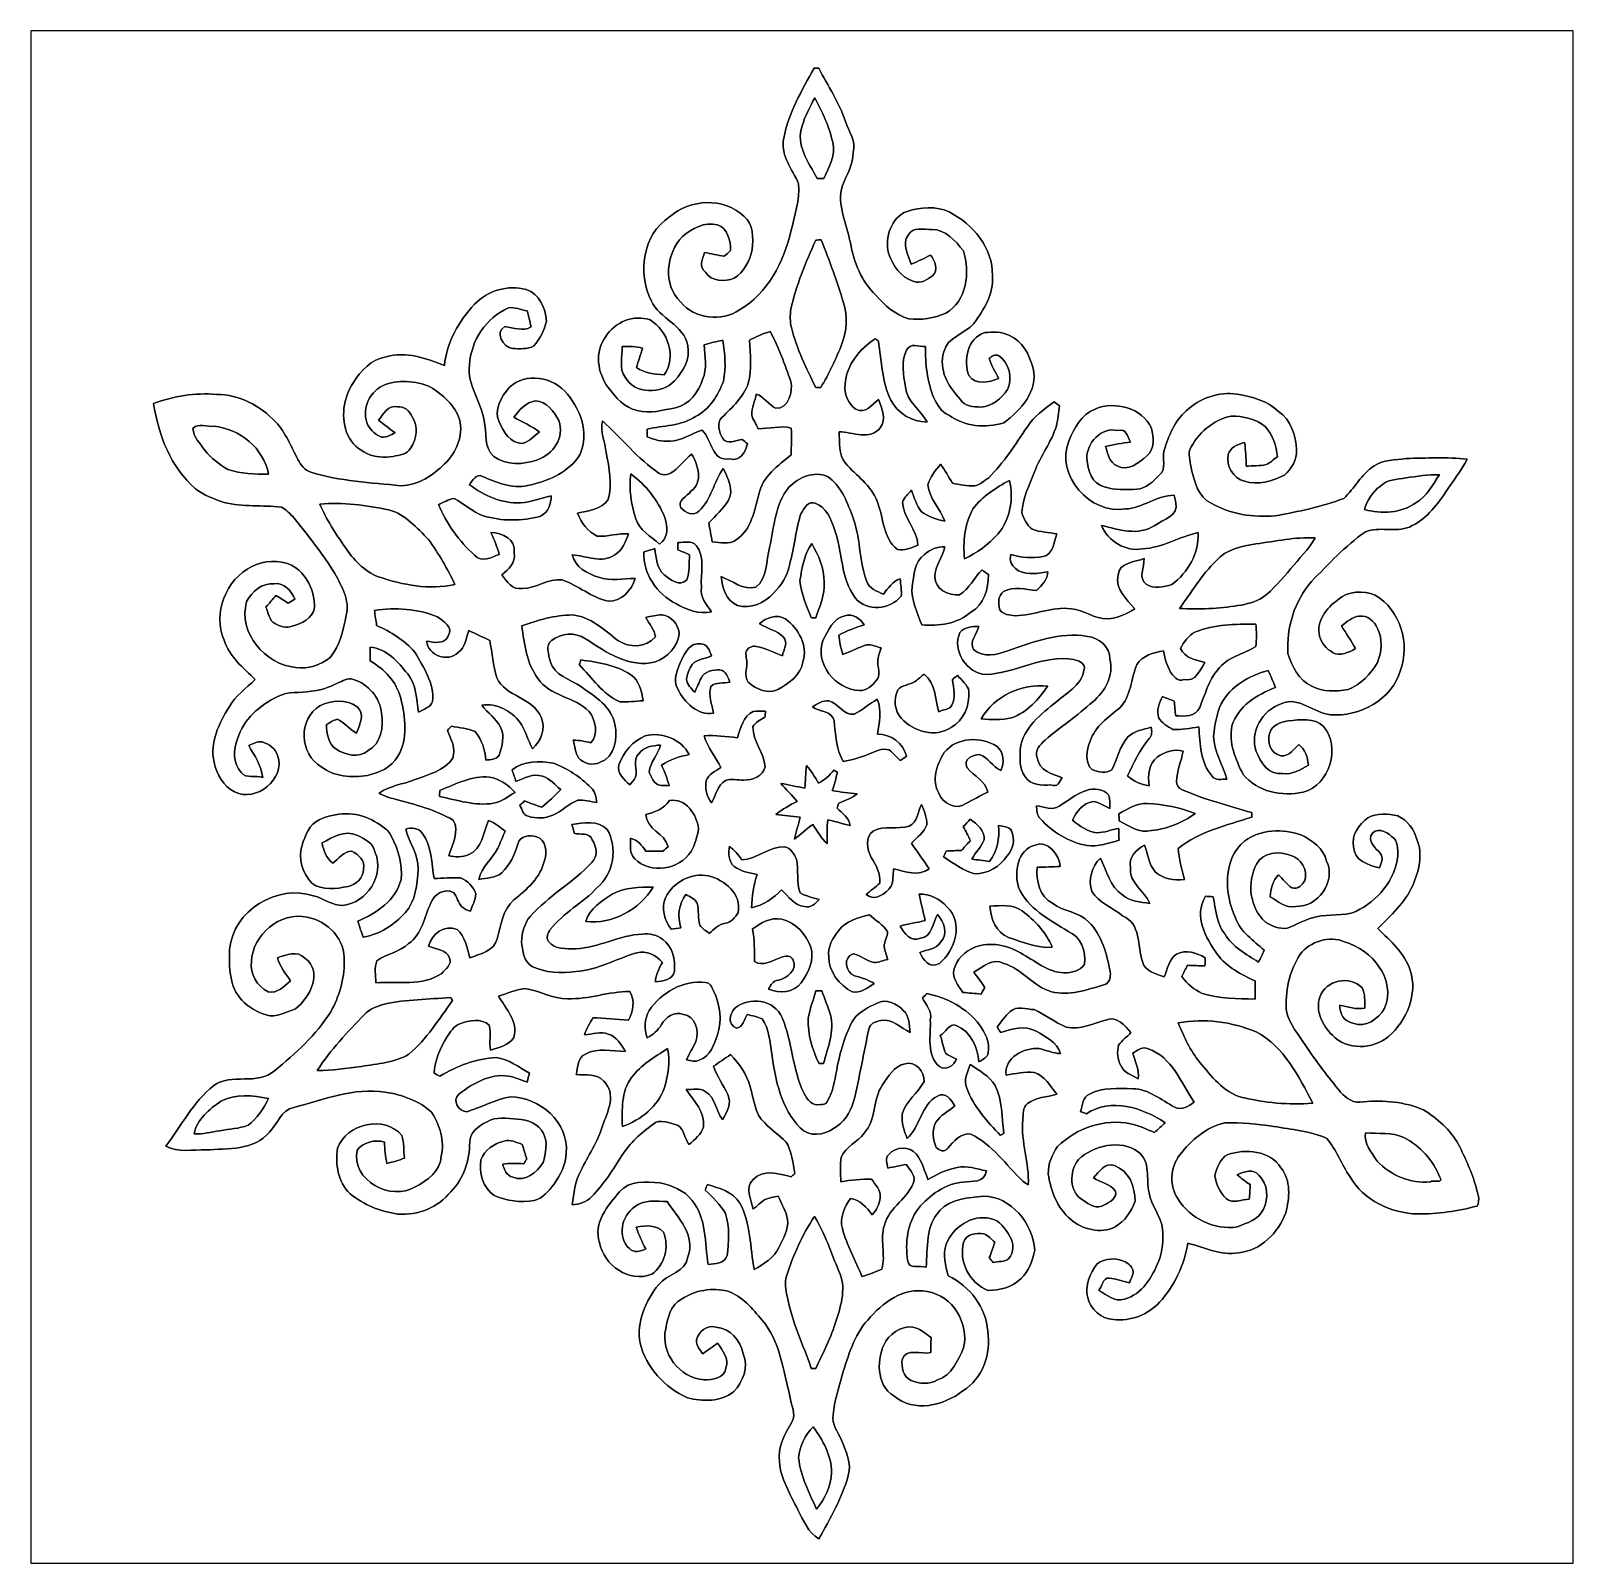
# Model space of a CAD drawing. Header units: centimetres. Extents: x -16.8 to 16.8, y -16.7 to 16.7.
import ezdxf

# ---------------------------------------------------------------- set-up
doc = ezdxf.new("R2010")
doc.units = ezdxf.units.CM
doc.header["$MEASUREMENT"] = 0
doc.layers.add('Layer 1', color=7, linetype='Continuous')

msp = doc.modelspace()

# ---------------------------------------------------------------- linework, layer by layer
at = {"layer": 'Layer 1', "color": 7}
for points, knots in [([(-16.77458, 16.66875), (-16.77458, 16.66875), (16.77458, 16.66875), (16.77458, 16.66875), (16.77458, 16.66875), (16.77458, 16.66875), (16.77458, -16.66875), (16.77458, -16.66875), (16.77458, -16.66875), (16.77458, -16.66875), (-16.77458, -16.66875), (-16.77458, -16.66875), (-16.77458, -16.66875), (-16.77458, -16.66875), (-16.77458, 16.66875), (-16.77458, 16.66875), (-16.77458, 16.66875), (-16.77458, 16.66875), (-16.77458, 16.66875), (-16.77458, 16.66875)], [0, 0, 0, 0, 0.16666667, 0.16666667, 0.16666667, 0.16666667, 0.33333333, 0.33333333, 0.33333333, 0.33333333, 0.5, 0.5, 0.5, 0.5, 0.66666667, 0.66666667, 0.66666667, 0.66666667, 1, 1, 1, 1]), ([(0.26635, 15.85736), (-0.00388, 15.37441), (-0.29633, 14.88757), (-0.39476, 14.33442), (-0.39476, 14.33442), (-0.47731, 13.95871), (-0.2099, 13.66132), (-0.07338, 13.34135), (-0.07338, 13.34135), (-0.04057, 12.98646), (-0.16545, 12.64602), (-0.23954, 12.30489), (-0.23954, 12.30489), (-0.40428, 11.63673), (-0.74401, 10.95622), (-1.35714, 10.5978), (-1.35714, 10.5978), (-1.75048, 10.33604), (-2.33398, 10.39848), (-2.63701, 10.76889), (-2.63701, 10.76889), (-3.0353, 11.1446), (-2.96016, 11.82229), (-2.59786, 12.19341), (-2.59786, 12.19341), (-2.39783, 12.37686), (-2.1142, 12.51303), (-1.83797, 12.45129), (-1.83797, 12.45129), (-1.61255, 12.37297), (-1.54975, 12.09887), (-1.55434, 11.88685), (-1.55434, 11.88685), (-1.6002, 11.84628), (-1.64536, 11.80465), (-1.68981, 11.76302), (-1.68981, 11.76302), (-1.83409, 11.78948), (-1.97732, 11.82123), (-2.12125, 11.8491), (-2.12125, 11.8491), (-2.159, 11.7034), (-2.25672, 11.52913), (-2.09691, 11.41518), (-2.09691, 11.41518), (-1.96391, 11.21269), (-1.6831, 11.20105), (-1.47849, 11.28642), (-1.47849, 11.28642), (-1.26259, 11.41942), (-1.13312, 11.66742), (-1.08444, 11.91119), (-1.08444, 11.91119), (-1.0608, 12.15813), (-1.05234, 12.46329), (-1.26577, 12.63368), (-1.26577, 12.63368), (-1.69792, 13.05736), (-2.44087, 13.00727), (-2.8829, 12.62133), (-2.8829, 12.62133), (-3.46781, 12.24245), (-3.5814, 11.39155), (-3.28154, 10.79853), (-3.28154, 10.79853), (-3.10056, 10.40095), (-2.56505, 10.27571), (-2.48567, 9.81992), (-2.48567, 9.81992), (-2.42535, 9.53241), (-2.58304, 9.25407), (-2.77424, 9.05369), (-2.77424, 9.05369), (-3.05294, 8.75524), (-3.63432, 8.75841), (-3.84845, 9.13095), (-3.84845, 9.13095), (-3.98568, 9.32815), (-3.90772, 9.57897), (-3.90948, 9.80122), (-3.90948, 9.80122), (-3.76132, 9.80934), (-3.6128, 9.80052), (-3.46781, 9.76701), (-3.46781, 9.76701), (-3.51049, 9.62589), (-3.55812, 9.48655), (-3.60116, 9.34544), (-3.60116, 9.34544), (-3.42265, 9.21949), (-3.20746, 9.19868), (-2.99579, 9.18704), (-2.99579, 9.18704), (-2.71639, 9.58144), (-2.92029, 10.14377), (-3.30623, 10.37907), (-3.30623, 10.37907), (-3.65831, 10.50784), (-4.07705, 10.32969), (-4.27038, 10.01748), (-4.27038, 10.01748), (-4.52014, 9.69716), (-4.44959, 9.21738), (-4.21464, 8.9094), (-4.21464, 8.9094), (-4.05342, 8.69597), (-3.86503, 8.45573), (-3.58211, 8.41163), (-3.58211, 8.41163), (-3.308, 8.32732), (-3.02154, 8.41939), (-2.7499, 8.46843), (-2.7499, 8.46843), (-2.45851, 8.53969), (-2.24226, 8.80004), (-2.16535, 9.08262), (-2.16535, 9.08262), (-2.05176, 9.32039), (-2.11843, 9.58603), (-2.13007, 9.83756), (-2.13007, 9.83756), (-1.99602, 9.88025), (-1.85808, 9.90741), (-1.72014, 9.93775), (-1.72014, 9.93775), (-1.67569, 9.64494), (-1.64818, 9.34014), (-1.71062, 9.0484), (-1.71062, 9.0484), (-1.82457, 8.73972), (-2.01013, 8.43033), (-2.31563, 8.28005), (-2.31563, 8.28005), (-2.62326, 8.06521), (-3.01731, 8.08567), (-3.36973, 8.00382), (-3.36973, 8.00382), (-3.37044, 7.94844), (-3.37114, 7.8927), (-3.3715, 7.83696), (-3.3715, 7.83696), (-3.21416, 7.77346), (-3.048, 7.72372), (-2.87479, 7.74382), (-2.87479, 7.74382), (-2.61796, 7.7403), (-2.41159, 7.9121), (-2.17346, 7.98019), (-2.17346, 7.98019), (-1.96003, 7.78475), (-1.9685, 7.28698), (-1.56986, 7.35506), (-1.56986, 7.35506), (-1.34549, 7.29333), (-1.22308, 7.50746), (-1.18851, 7.68632), (-1.18851, 7.68632), (-1.22626, 7.71631), (-1.26365, 7.74629), (-1.30069, 7.77628), (-1.30069, 7.77628), (-1.43651, 7.76676), (-1.62913, 7.65281), (-1.72473, 7.80027), (-1.72473, 7.80027), (-1.80305, 7.9315), (-1.86761, 8.14423), (-1.73602, 8.2617), (-1.73602, 8.2617), (-1.51906, 8.48325), (-1.27282, 8.69774), (-1.16769, 9.00007), (-1.16769, 9.00007), (-1.07738, 9.30628), (-1.12995, 9.62695), (-1.14441, 9.93951), (-1.14441, 9.93951), (-0.99907, 10.0136), (-0.84949, 10.07921), (-0.69356, 10.1286), (-0.69356, 10.1286), (-0.50553, 9.78323), (-0.37112, 9.40999), (-0.24342, 9.03887), (-0.24342, 9.03887), (-0.18944, 8.81733), (-0.29245, 8.4455), (-0.57397, 8.45608), (-0.57397, 8.45608), (-0.72849, 8.53969), (-0.82444, 8.70338), (-0.99378, 8.76723), (-0.99378, 8.76723), (-1.02306, 8.61589), (-1.09149, 8.46878), (-1.09432, 8.31286), (-1.09432, 8.31286), (-1.0668, 8.20455), (-0.99519, 8.11354), (-0.95038, 8.01158), (-0.95038, 8.01158), (-0.71155, 8.00876), (-0.46673, 8.0899), (-0.23283, 8.02675), (-0.23283, 8.02675), (-0.22119, 7.83414), (-0.23389, 7.64081), (-0.23601, 7.44784), (-0.23601, 7.44784), (-0.51576, 7.20831), (-0.85796, 6.97653), (-0.93874, 6.58989), (-0.93874, 6.58989), (-1.0347, 6.23217), (-1.09855, 5.81907), (-1.43087, 5.59294), (-1.43087, 5.59294), (-1.58538, 5.48746), (-1.77729, 5.53967), (-1.95051, 5.54919), (-1.95051, 5.54919), (-1.97732, 5.68819), (-2.00589, 5.82718), (-2.02741, 5.96724), (-2.02741, 5.96724), (-1.87643, 6.11576), (-1.71873, 6.26251), (-1.60902, 6.4456), (-1.60902, 6.4456), (-1.46897, 6.66679), (-1.60867, 6.93984), (-1.71485, 7.14481), (-1.71485, 7.14481), (-1.91946, 6.85412), (-1.97203, 6.47312), (-2.23732, 6.22229), (-2.23732, 6.22229), (-2.35444, 6.10059), (-2.54459, 6.17926), (-2.63243, 6.29426), (-2.63243, 6.29426), (-2.72556, 6.45442), (-2.49061, 6.53944), (-2.41618, 6.65057), (-2.41618, 6.65057), (-2.14771, 6.84706), (-2.2539, 7.2203), (-2.40101, 7.45808), (-2.40101, 7.45808), (-2.53753, 7.34377), (-2.65254, 7.20725), (-2.78624, 7.09048), (-2.78624, 7.09048), (-2.87443, 7.01992), (-3.01202, 6.97301), (-3.11185, 7.04779), (-3.11185, 7.04779), (-3.58105, 7.3593), (-3.92536, 7.81262), (-4.34128, 8.1848), (-4.34128, 8.1848), (-4.39738, 7.95055), (-4.27919, 7.72689), (-4.2605, 7.49582), (-4.2605, 7.49582), (-4.18924, 7.16068), (-4.13068, 6.80896), (-4.21287, 6.47065), (-4.21287, 6.47065), (-4.35892, 6.25757), (-4.64926, 6.22759), (-4.87998, 6.17467), (-4.87998, 6.17467), (-4.80095, 5.96547), (-4.65914, 5.7718), (-4.45241, 5.67408), (-4.45241, 5.67408), (-4.22381, 5.65609), (-3.99979, 5.74922), (-3.77084, 5.72382), (-3.77084, 5.72382), (-3.84669, 5.56119), (-3.89961, 5.36046), (-4.07247, 5.27191), (-4.07247, 5.27191), (-4.35116, 5.06659), (-4.69406, 5.25074), (-5.00027, 5.26803), (-5.00027, 5.26803), (-4.93078, 5.00204), (-4.67148, 4.85352), (-4.42524, 4.78473), (-4.42524, 4.78473), (-4.16983, 4.68171), (-3.89326, 4.76179), (-3.62832, 4.75086), (-3.62832, 4.75086), (-3.70346, 4.49474), (-3.92959, 4.25591), (-4.2097, 4.2612), (-4.2097, 4.2612), (-4.578, 4.33246), (-4.86516, 4.60834), (-5.21829, 4.72228), (-5.21829, 4.72228), (-5.52662, 4.76673), (-5.78026, 4.52826), (-6.08612, 4.53954), (-6.08612, 4.53954), (-6.29814, 4.49509), (-6.42267, 4.68912), (-6.53027, 4.832), (-6.53027, 4.832), (-6.38598, 4.95088), (-6.22229, 5.09587), (-6.26181, 5.30931), (-6.26181, 5.30931), (-6.20642, 5.60105), (-6.52392, 5.75028), (-6.76663, 5.75451), (-6.76663, 5.75451), (-6.70101, 5.59788), (-6.62658, 5.44442), (-6.58777, 5.27756), (-6.58777, 5.27756), (-6.75464, 5.213), (-6.97759, 5.08952), (-7.12329, 5.25815), (-7.12329, 5.25815), (-7.45913, 5.56189), (-7.72619, 5.94431), (-7.90893, 6.35882), (-7.90893, 6.35882), (-7.79745, 6.4075), (-7.69126, 6.47629), (-7.56955, 6.49605), (-7.56955, 6.49605), (-7.34871, 6.3881), (-7.17268, 6.19795), (-6.93491, 6.11999), (-6.93491, 6.11999), (-6.53133, 5.99793), (-6.09177, 5.99546), (-5.68678, 6.11188), (-5.68678, 6.11188), (-5.51709, 6.1849), (-5.45606, 6.38104), (-5.45712, 6.55214), (-5.45712, 6.55214), (-5.67972, 6.50804), (-5.89068, 6.4075), (-6.12105, 6.40327), (-6.12105, 6.40327), (-6.52851, 6.3754), (-6.91727, 6.55814), (-7.23688, 6.79626), (-7.23688, 6.79626), (-7.16315, 6.88093), (-7.08978, 7.04991), (-6.95219, 6.97512), (-6.95219, 6.97512), (-6.64281, 6.84036), (-6.31402, 6.70137), (-5.96759, 6.77686), (-5.96759, 6.77686), (-5.55801, 6.85729), (-5.13574, 7.03827), (-4.87327, 7.37588), (-4.87327, 7.37588), (-4.60939, 7.82108), (-4.78261, 8.39364), (-5.10223, 8.76229), (-5.10223, 8.76229), (-5.39644, 9.13871), (-6.01169, 9.25477), (-6.37081, 8.91011), (-6.37081, 8.91011), (-6.52921, 8.7122), (-6.71971, 8.42222), (-6.58883, 8.16116), (-6.58883, 8.16116), (-6.48758, 7.95373), (-6.34859, 7.68279), (-6.07766, 7.69373), (-6.07766, 7.69373), (-5.93337, 7.72936), (-5.83212, 7.85883), (-5.70936, 7.93715), (-5.70936, 7.93715), (-5.87834, 8.0712), (-6.07907, 8.15657), (-6.26604, 8.26135), (-6.26604, 8.26135), (-6.14786, 8.41551), (-6.00428, 8.59226), (-5.79967, 8.61589), (-5.79967, 8.61589), (-5.55343, 8.61272), (-5.39679, 8.37988), (-5.28849, 8.18903), (-5.28849, 8.18903), (-5.15973, 7.82108), (-5.41408, 7.45384), (-5.7531, 7.33742), (-5.7531, 7.33742), (-6.05684, 7.23053), (-6.43326, 7.20407), (-6.70101, 7.41116), (-6.70101, 7.41116), (-6.93244, 7.59813), (-6.84601, 7.93221), (-6.91727, 8.18797), (-6.91727, 8.18797), (-6.97512, 8.60601), (-7.29368, 8.96444), (-7.23477, 9.40223), (-7.23477, 9.40223), (-7.19984, 9.93211), (-6.87388, 10.4334), (-6.38104, 10.64119), (-6.38104, 10.64119), (-6.24593, 10.67118), (-6.11188, 10.59145), (-5.97817, 10.57804), (-5.97817, 10.57804), (-5.94819, 10.46162), (-5.91996, 10.34627), (-5.89245, 10.22914), (-5.89245, 10.22914), (-6.07519, 10.11379), (-6.27098, 10.21715), (-6.46218, 10.23408), (-6.46218, 10.23408), (-6.70172, 10.11908), (-6.50099, 9.78076), (-6.29638, 9.75431), (-6.29638, 9.75431), (-6.14574, 9.76066), (-5.96477, 9.72608), (-5.83212, 9.81922), (-5.83212, 9.81922), (-5.69136, 9.96562), (-5.60529, 10.15929), (-5.56013, 10.35544), (-5.56013, 10.35544), (-5.57283, 10.63237), (-5.71782, 10.95057), (-6.0004, 11.04053), (-6.0004, 11.04053), (-6.3948, 11.14848), (-6.84248, 11.01796), (-7.12364, 10.72233), (-7.12364, 10.72233), (-7.46513, 10.35614), (-7.72513, 9.89365), (-7.7791, 9.38918), (-7.7791, 9.38918), (-8.18268, 9.54123), (-8.61025, 9.7095), (-9.04769, 9.57298), (-9.04769, 9.57298), (-9.36237, 9.52253), (-9.60049, 9.27876), (-9.75748, 9.01594), (-9.75748, 9.01594), (-9.98643, 8.68609), (-10.03688, 8.24018), (-9.87813, 7.86906), (-9.87813, 7.86906), (-9.70844, 7.50676), (-9.27418, 7.33178), (-8.89282, 7.41045), (-8.89282, 7.41045), (-8.75912, 7.43832), (-8.58414, 7.45949), (-8.50935, 7.59354), (-8.50935, 7.59354), (-8.37565, 7.7918), (-8.34496, 8.06485), (-8.48148, 8.27052), (-8.48148, 8.27052), (-8.53264, 8.39858), (-8.65329, 8.50935), (-8.80004, 8.48748), (-8.80004, 8.48748), (-9.00924, 8.52981), (-9.10414, 8.32838), (-9.20962, 8.19679), (-9.20962, 8.19679), (-9.09285, 8.10295), (-8.9722, 8.01441), (-8.85296, 7.92374), (-8.85296, 7.92374), (-8.94221, 7.87506), (-9.03358, 7.82108), (-9.14083, 7.83131), (-9.14083, 7.83131), (-9.271, 7.87153), (-9.3726, 7.97631), (-9.44316, 8.08884), (-9.44316, 8.08884), (-9.58885, 8.40105), (-9.43046, 8.80075), (-9.12283, 8.94574), (-9.12283, 8.94574), (-8.79581, 9.09743), (-8.40458, 9.05545), (-8.08002, 8.91963), (-8.08002, 8.91963), (-7.81262, 8.74995), (-7.55015, 8.52558), (-7.44855, 8.21478), (-7.44855, 8.21478), (-7.35859, 7.8553), (-7.52299, 7.49476), (-7.77522, 7.24606), (-7.77522, 7.24606), (-8.02922, 6.99452), (-8.35836, 6.78215), (-8.7249, 6.76981), (-8.7249, 6.76981), (-9.38177, 6.84248), (-10.05205, 6.86823), (-10.6874, 7.0672), (-10.6874, 7.0672), (-10.81828, 7.10988), (-10.9026, 7.22912), (-10.96504, 7.34483), (-10.96504, 7.34483), (-11.11426, 7.62423), (-11.22856, 7.9308), (-11.45223, 8.16222), (-11.45223, 8.16222), (-11.78278, 8.51253), (-12.24633, 8.76053), (-12.73634, 8.75877), (-12.73634, 8.75877), (-13.202, 8.79722), (-13.67049, 8.72278), (-14.10794, 8.56227), (-14.10794, 8.56227), (-13.99646, 7.87259), (-13.73434, 7.17374), (-13.19424, 6.7056), (-13.19424, 6.7056), (-13.00868, 6.56872), (-12.79066, 6.47982), (-12.57194, 6.40927), (-12.57194, 6.40927), (-12.16343, 6.30872), (-11.73868, 6.35176), (-11.32381, 6.30908), (-11.32381, 6.30908), (-11.21516, 6.24981), (-11.12908, 6.15562), (-11.04406, 6.06743), (-11.04406, 6.06743), (-10.73221, 5.68007), (-10.42988, 5.28391), (-10.16106, 4.86551), (-10.16106, 4.86551), (-10.01642, 4.58788), (-9.83086, 4.28237), (-9.91447, 3.95605), (-9.91447, 3.95605), (-9.98185, 3.63643), (-10.04641, 3.29177), (-10.26619, 3.03565), (-10.26619, 3.03565), (-10.47327, 2.87549), (-10.74314, 2.76789), (-11.00878, 2.82011), (-11.00878, 2.82011), (-11.67271, 2.87479), (-12.27631, 3.57928), (-12.08088, 4.25097), (-12.08088, 4.25097), (-11.97151, 4.4704), (-11.74186, 4.66372), (-11.48292, 4.63797), (-11.48292, 4.63797), (-11.26137, 4.67466), (-11.11321, 4.47957), (-11.02924, 4.30636), (-11.02924, 4.30636), (-11.07934, 4.27743), (-11.12908, 4.2485), (-11.17918, 4.21958), (-11.17918, 4.21958), (-11.26737, 4.27496), (-11.35556, 4.33035), (-11.44305, 4.38679), (-11.44305, 4.38679), (-11.51537, 4.30212), (-11.58734, 4.21711), (-11.65966, 4.13244), (-11.65966, 4.13244), (-11.60992, 4.01249), (-11.59545, 3.84634), (-11.46916, 3.77366), (-11.46916, 3.77366), (-11.35592, 3.71334), (-11.21798, 3.66783), (-11.09133, 3.71334), (-11.09133, 3.71334), (-10.89836, 3.77578), (-10.63766, 3.88161), (-10.60697, 4.11515), (-10.60697, 4.11515), (-10.59251, 4.48169), (-10.77948, 4.86763), (-11.10791, 5.04719), (-11.10791, 5.04719), (-11.38096, 5.17066), (-11.70234, 5.14526), (-11.96869, 5.0165), (-11.96869, 5.0165), (-12.5282, 4.73604), (-12.82277, 3.99344), (-12.57229, 3.41313), (-12.57229, 3.41313), (-12.45694, 3.05435), (-12.15461, 2.80741), (-11.89249, 2.55517), (-11.89249, 2.55517), (-12.0904, 2.36326), (-12.32958, 2.20239), (-12.46223, 1.95368), (-12.46223, 1.95368), (-12.68448, 1.59914), (-12.88415, 1.18533), (-12.79031, 0.7553), (-12.79031, 0.7553), (-12.72963, 0.49742), (-12.58958, 0.22966), (-12.34193, 0.11042), (-12.34193, 0.11042), (-11.87838, -0.12241), (-11.22292, 0.38841), (-11.40883, 0.90135), (-11.40883, 0.90135), (-11.44729, 1.0608), (-11.60004, 1.15147), (-11.74574, 1.19803), (-11.74574, 1.19803), (-11.8491, 1.22414), (-11.94364, 1.15394), (-12.03572, 1.11795), (-12.03572, 1.11795), (-11.90378, 0.89994), (-11.75985, 0.68404), (-11.73127, 0.42192), (-11.73127, 0.42192), (-11.87379, 0.48084), (-12.09534, 0.38806), (-12.19906, 0.53587), (-12.19906, 0.53587), (-12.37333, 0.73307), (-12.37791, 1.03293), (-12.27702, 1.26647), (-12.27702, 1.26647), (-12.1472, 1.69122), (-11.79301, 2.0066), (-11.40001, 2.18863), (-11.40001, 2.18863), (-11.17776, 2.30258), (-10.91565, 2.25813), (-10.67717, 2.30258), (-10.67717, 2.30258), (-10.47397, 2.31846), (-10.28206, 2.38795), (-10.10214, 2.47826), (-10.10214, 2.47826), (-9.99525, 2.52201), (-9.87884, 2.59927), (-9.75889, 2.55693), (-9.75889, 2.55693), (-9.43398, 2.46027), (-9.17363, 2.16147), (-9.14894, 1.81892), (-9.14894, 1.81892), (-9.09814, 1.52894), (-9.15423, 1.15888), (-9.43892, 1.00824), (-9.43892, 1.00824), (-9.64318, 0.83361), (-9.93669, 0.91581), (-10.13848, 1.04563), (-10.13848, 1.04563), (-10.30923, 1.16276), (-10.33392, 1.38642), (-10.34662, 1.57445), (-10.34662, 1.57445), (-10.26971, 1.61572), (-10.19634, 1.66723), (-10.11167, 1.69051), (-10.11167, 1.69051), (-9.94833, 1.62701), (-9.84744, 1.46544), (-9.68798, 1.39136), (-9.68798, 1.39136), (-9.62237, 1.56351), (-9.49854, 1.82174), (-9.67599, 1.96462), (-9.67599, 1.96462), (-9.90953, 2.12866), (-10.24184, 2.10891), (-10.48597, 1.98473), (-10.48597, 1.98473), (-10.96081, 1.70886), (-10.93646, 0.91934), (-10.45598, 0.65899), (-10.45598, 0.65899), (-10.17764, 0.43427), (-9.79346, 0.41698), (-9.45444, 0.47131), (-9.45444, 0.47131), (-9.19233, 0.52317), (-8.92845, 0.64664), (-8.78805, 0.88688), (-8.78805, 0.88688), (-8.56086, 1.26965), (-8.63177, 1.73884), (-8.72702, 2.14948), (-8.72702, 2.14948), (-8.82156, 2.50261), (-9.07909, 2.78412), (-9.39377, 2.95945), (-9.39377, 2.95945), (-9.39306, 3.05929), (-9.39341, 3.15913), (-9.39412, 3.25861), (-9.39412, 3.25861), (-9.03323, 3.22721), (-8.78946, 2.93829), (-8.57603, 2.67688), (-8.57603, 2.67688), (-8.38412, 2.44651), (-8.39258, 2.12407), (-8.34073, 1.84397), (-8.34073, 1.84397), (-8.23736, 1.91382), (-8.07685, 1.94275), (-8.03628, 2.0768), (-8.03628, 2.0768), (-7.995, 2.47615), (-8.2356, 2.82187), (-8.42222, 3.15172), (-8.42222, 3.15172), (-8.64729, 3.40678), (-8.94045, 3.59833), (-9.25266, 3.73133), (-9.25266, 3.73133), (-9.26924, 3.84034), (-9.28511, 3.94723), (-9.30134, 4.05553), (-9.30134, 4.05553), (-8.84449, 4.13209), (-8.35872, 4.09399), (-7.92762, 3.91971), (-7.92762, 3.91971), (-7.80627, 3.81706), (-7.5752, 3.69888), (-7.69585, 3.49885), (-7.69585, 3.49885), (-7.7851, 3.31082), (-8.00488, 3.3655), (-8.16645, 3.39196), (-8.16645, 3.39196), (-8.13435, 3.07411), (-7.70502, 2.92523), (-7.47995, 3.14043), (-7.47995, 3.14043), (-7.31767, 3.24626), (-7.31449, 3.45899), (-7.25064, 3.62338), (-7.25064, 3.62338), (-7.09718, 3.55212), (-6.94478, 3.47874), (-6.79274, 3.40325), (-6.79274, 3.40325), (-6.74158, 3.13408), (-6.71301, 2.85962), (-6.64175, 2.59433), (-6.64175, 2.59433), (-6.44913, 2.18193), (-5.84976, 2.16359), (-5.67337, 1.7339), (-5.67337, 1.7339), (-5.5686, 1.48907), (-5.67161, 1.22096), (-5.8614, 1.04916), (-5.8614, 1.04916), (-5.96194, 1.23825), (-6.01733, 1.44956), (-6.13551, 1.62913), (-6.13551, 1.62913), (-6.3306, 1.87889), (-6.64175, 2.04399), (-6.96595, 1.99954), (-6.96595, 1.99954), (-6.84495, 1.82527), (-6.64845, 1.71274), (-6.55743, 1.51589), (-6.55743, 1.51589), (-6.45478, 1.32891), (-6.52745, 1.0982), (-6.58918, 0.90946), (-6.58918, 0.90946), (-6.6488, 0.81139), (-6.77616, 0.81456), (-6.8767, 0.80257), (-6.8767, 0.80257), (-6.90351, 1.02482), (-6.95431, 1.25201), (-7.11306, 1.42169), (-7.11306, 1.42169), (-7.27428, 1.4919), (-7.45455, 1.50601), (-7.626, 1.53952), (-7.626, 1.53952), (-7.65528, 1.50954), (-7.68421, 1.4799), (-7.71313, 1.44956), (-7.71313, 1.44956), (-7.62811, 1.26012), (-7.53322, 1.05375), (-7.59284, 0.84208), (-7.59284, 0.84208), (-7.78369, 0.56974), (-8.12377, 0.48824), (-8.41622, 0.37712), (-8.41622, 0.37712), (-8.67551, 0.27517), (-8.96796, 0.248), (-9.20009, 0.08467), (-9.20009, 0.08467), (-9.09214, 0.02223), (-8.97502, -0.02081), (-8.85225, -0.04621), (-8.85225, -0.04621), (-8.42151, -0.16298), (-7.97807, -0.27693), (-7.5886, -0.50165), (-7.5886, -0.50165), (-7.44044, -0.74366), (-7.61224, -1.03681), (-7.68456, -1.27988), (-7.68456, -1.27988), (-7.54098, -1.31022), (-7.38505, -1.31657), (-7.24853, -1.25377), (-7.24853, -1.25377), (-6.95149, -1.13348), (-6.93279, -0.76412), (-6.81814, -0.50835), (-6.81814, -0.50835), (-6.68514, -0.5648), (-6.56837, -0.65123), (-6.45901, -0.74436), (-6.45901, -0.74436), (-6.51122, -0.86783), (-6.56131, -0.99201), (-6.61776, -1.11407), (-6.61776, -1.11407), (-6.73911, -1.35149), (-6.97195, -1.52118), (-7.03086, -1.79246), (-7.03086, -1.79246), (-6.86259, -1.76318), (-6.67103, -1.76636), (-6.53133, -1.65276), (-6.53133, -1.65276), (-6.35494, -1.48343), (-6.24875, -1.25518), (-6.18031, -1.02341), (-6.18031, -1.02341), (-6.14821, -0.84702), (-5.91291, -0.81456), (-5.7725, -0.86572), (-5.7725, -0.86572), (-5.56613, -0.92957), (-5.53826, -1.20579), (-5.60282, -1.38042), (-5.60282, -1.38042), (-5.68078, -1.75013), (-5.98382, -2.0133), (-6.2671, -2.23696), (-6.2671, -2.23696), (-6.51475, -2.45075), (-6.54438, -2.79047), (-6.63328, -3.08328), (-6.63328, -3.08328), (-6.69219, -3.35633), (-7.00864, -3.41313), (-7.22595, -3.50097), (-7.22595, -3.50097), (-7.28451, -3.2826), (-7.32473, -3.03601), (-7.50288, -2.88008), (-7.50288, -2.88008), (-7.77064, -2.76154), (-8.06062, -2.98238), (-8.12341, -3.24661), (-8.12341, -3.24661), (-7.96431, -3.31858), (-7.72478, -3.31505), (-7.66445, -3.50591), (-7.66445, -3.50591), (-7.60942, -3.64137), (-7.75335, -3.75109), (-7.83802, -3.83681), (-7.83802, -3.83681), (-8.24971, -4.1275), (-8.80357, -4.00685), (-9.27171, -4.04036), (-9.27171, -4.04036), (-9.27171, -3.88091), (-9.30981, -3.71263), (-9.24631, -3.56164), (-9.24631, -3.56164), (-9.03323, -3.40889), (-8.7503, -3.37644), (-8.55627, -3.19088), (-8.55627, -3.19088), (-8.26629, -2.98344), (-8.21126, -2.60668), (-8.07261, -2.30152), (-8.07261, -2.30152), (-7.99994, -2.11561), (-7.77134, -1.97168), (-7.5819, -2.07821), (-7.5819, -2.07821), (-7.499, -2.16817), (-7.48171, -2.29941), (-7.40269, -2.39219), (-7.40269, -2.39219), (-7.34624, -2.43487), (-7.27816, -2.4578), (-7.21395, -2.48744), (-7.21395, -2.48744), (-7.17021, -2.36291), (-7.10565, -2.2419), (-7.09224, -2.10996), (-7.09224, -2.10996), (-7.15292, -1.95298), (-7.26687, -1.81434), (-7.43162, -1.76036), (-7.43162, -1.76036), (-7.62247, -1.75366), (-7.81262, -1.76424), (-8.00276, -1.77518), (-8.00276, -1.77518), (-8.06027, -1.4411), (-8.04545, -1.06504), (-8.26241, -0.78387), (-8.26241, -0.78387), (-8.34778, -0.67098), (-8.49242, -0.65758), (-8.61871, -0.69709), (-8.61871, -0.69709), (-8.54569, -0.99519), (-8.34002, -1.25271), (-8.34813, -1.57127), (-8.34813, -1.57127), (-8.37212, -1.89936), (-8.39999, -2.25778), (-8.63106, -2.51672), (-8.63106, -2.51672), (-8.86813, -2.78589), (-9.18598, -2.98909), (-9.54334, -3.04906), (-9.54334, -3.04906), (-9.58991, -2.93511), (-9.62836, -2.81799), (-9.66117, -2.69946), (-9.66117, -2.69946), (-9.24948, -2.53083), (-8.83849, -2.24684), (-8.72102, -1.79352), (-8.72102, -1.79352), (-8.68539, -1.46932), (-8.78205, -1.14159), (-8.93198, -0.85654), (-8.93198, -0.85654), (-9.01241, -0.68016), (-9.19868, -0.59231), (-9.35743, -0.49742), (-9.35743, -0.49742), (-9.70809, -0.31433), (-10.14942, -0.32526), (-10.50114, -0.49953), (-10.50114, -0.49953), (-10.71809, -0.5909), (-10.80629, -0.83749), (-10.87402, -1.04599), (-10.87402, -1.04599), (-10.97139, -1.33879), (-10.86379, -1.65876), (-10.66094, -1.87748), (-10.66094, -1.87748), (-10.43587, -2.04011), (-10.12896, -1.99954), (-9.87354, -1.94416), (-9.87354, -1.94416), (-9.70351, -1.90253), (-9.52994, -1.76213), (-9.54193, -1.57127), (-9.54193, -1.57127), (-9.49254, -1.37619), (-9.64777, -1.25659), (-9.79311, -1.17651), (-9.79311, -1.17651), (-9.97338, -1.18216), (-10.07533, -1.34267), (-10.20763, -1.44039), (-10.20763, -1.44039), (-10.33992, -1.32927), (-10.41612, -1.16946), (-10.43764, -0.99801), (-10.43764, -0.99801), (-10.21292, -0.87207), (-9.94586, -0.7179), (-9.68199, -0.82797), (-9.68199, -0.82797), (-9.5183, -0.90946), (-9.31333, -1.00683), (-9.28511, -1.21214), (-9.28511, -1.21214), (-9.06956, -1.70286), (-9.46609, -2.29905), (-9.98079, -2.35726), (-9.98079, -2.35726), (-10.2168, -2.37067), (-10.40165, -2.20028), (-10.6232, -2.15124), (-10.6232, -2.15124), (-11.40989, -1.88313), (-12.37897, -2.47403), (-12.45094, -3.31329), (-12.45094, -3.31329), (-12.46611, -3.68864), (-12.46223, -4.13456), (-12.18283, -4.42242), (-12.18283, -4.42242), (-12.04207, -4.57659), (-11.85228, -4.67995), (-11.65472, -4.74204), (-11.65472, -4.74204), (-11.43529, -4.81083), (-11.21657, -4.67854), (-11.01831, -4.60693), (-11.01831, -4.60693), (-10.70575, -4.37021), (-10.408, -3.80612), (-10.81158, -3.50802), (-10.81158, -3.50802), (-10.97844, -3.33304), (-11.21869, -3.42618), (-11.40883, -3.50203), (-11.40883, -3.50203), (-11.35803, -3.69252), (-11.23315, -3.84422), (-11.12379, -4.00297), (-11.12379, -4.00297), (-11.27196, -4.10739), (-11.40601, -4.28413), (-11.61062, -4.24109), (-11.61062, -4.24109), (-11.85122, -4.11974), (-12.00997, -3.85233), (-11.97434, -3.58175), (-11.97434, -3.58175), (-11.95881, -2.9905), (-11.34745, -2.48673), (-10.7636, -2.61514), (-10.7636, -2.61514), (-10.32016, -2.69275), (-9.91341, -3.11256), (-9.96209, -3.58069), (-9.96209, -3.58069), (-9.94622, -3.96522), (-10.07075, -4.34022), (-10.25102, -4.67536), (-10.25102, -4.67536), (-10.57169, -5.17596), (-11.01372, -5.58306), (-11.47339, -5.95454), (-11.47339, -5.95454), (-11.83816, -6.28897), (-12.41143, -5.99087), (-12.80407, -6.28227), (-12.80407, -6.28227), (-13.2401, -6.64034), (-13.5061, -7.1501), (-13.837, -7.59636), (-13.837, -7.59636), (-13.57418, -7.74982), (-13.25069, -7.66233), (-12.96423, -7.67962), (-12.96423, -7.67962), (-12.49927, -7.64222), (-11.91331, -7.69832), (-11.58663, -7.28909), (-11.58663, -7.28909), (-11.40354, -7.11518), (-11.33263, -6.81037), (-11.05535, -6.75428), (-11.05535, -6.75428), (-10.40483, -6.59059), (-9.75078, -6.31084), (-9.06392, -6.42161), (-9.06392, -6.42161), (-8.70268, -6.47912), (-8.33049, -6.60506), (-8.05886, -6.85976), (-8.05886, -6.85976), (-7.87329, -7.13599), (-7.7724, -7.48242), (-7.84648, -7.81473), (-7.84648, -7.81473), (-7.86412, -8.13506), (-8.15375, -8.34849), (-8.4141, -8.48431), (-8.4141, -8.48431), (-8.93621, -8.80251), (-9.81393, -8.34072), (-9.67634, -7.68597), (-9.67634, -7.68597), (-9.54617, -7.50958), (-9.2897, -7.44573), (-9.08297, -7.50676), (-9.08297, -7.50676), (-9.07415, -7.66269), (-9.06498, -7.82002), (-9.02758, -7.97242), (-9.02758, -7.97242), (-8.89953, -7.93926), (-8.77076, -7.9061), (-8.64764, -7.85707), (-8.64764, -7.85707), (-8.66916, -7.69303), (-8.65152, -7.52087), (-8.7055, -7.36424), (-8.7055, -7.36424), (-9.07697, -6.91339), (-9.91799, -7.10353), (-10.10144, -7.64222), (-10.10144, -7.64222), (-10.15118, -7.99218), (-10.1025, -8.37741), (-9.83086, -8.63106), (-9.83086, -8.63106), (-9.53417, -8.86919), (-9.16799, -9.02441), (-8.79052, -9.0738), (-8.79052, -9.0738), (-8.35836, -9.10484), (-7.91281, -8.93233), (-7.64011, -8.58838), (-7.64011, -8.58838), (-7.35542, -8.30792), (-7.23194, -7.90187), (-7.22806, -7.50993), (-7.22806, -7.50993), (-7.22559, -7.29862), (-7.03474, -7.15539), (-6.86223, -7.07108), (-6.86223, -7.07108), (-6.66186, -6.94126), (-6.41315, -6.99735), (-6.19125, -7.00758), (-6.19125, -7.00758), (-5.97218, -7.01111), (-5.71994, -7.112), (-5.62469, -7.32261), (-5.62469, -7.32261), (-5.52415, -7.51699), (-5.57424, -7.75264), (-5.63033, -7.95267), (-5.63033, -7.95267), (-5.76051, -8.16434), (-6.02403, -8.38941), (-6.2925, -8.27123), (-6.2925, -8.27123), (-6.42197, -8.23877), (-6.48088, -8.10331), (-6.5091, -7.98583), (-6.5091, -7.98583), (-6.35776, -7.9696), (-6.20571, -7.97031), (-6.05367, -7.97842), (-6.05367, -7.97842), (-6.03215, -7.94526), (-6.01028, -7.9121), (-5.98805, -7.87964), (-5.98805, -7.87964), (-6.02121, -7.77169), (-6.05367, -7.66445), (-6.08542, -7.55721), (-6.08542, -7.55721), (-6.21136, -7.51734), (-6.34365, -7.44396), (-6.47841, -7.48594), (-6.47841, -7.48594), (-6.69043, -7.5378), (-6.91833, -7.6768), (-6.98429, -7.89728), (-6.98429, -7.89728), (-7.02557, -8.17774), (-6.94549, -8.50829), (-6.6929, -8.66775), (-6.6929, -8.66775), (-6.42549, -8.79052), (-6.11787, -8.82897), (-5.82789, -8.7757), (-5.82789, -8.7757), (-5.63809, -8.73513), (-5.51145, -8.57356), (-5.40068, -8.42751), (-5.40068, -8.42751), (-5.26133, -8.22537), (-5.12904, -7.99712), (-5.13115, -7.74382), (-5.13115, -7.74382), (-5.0606, -7.08131), (-5.71218, -6.5338), (-6.33589, -6.52074), (-6.33589, -6.52074), (-6.66856, -6.58072), (-6.96913, -6.75146), (-7.29121, -6.84636), (-7.29121, -6.84636), (-7.47042, -6.85377), (-7.62, -6.60118), (-7.46725, -6.46783), (-7.46725, -6.46783), (-7.14516, -6.21736), (-6.72183, -5.97606), (-6.29885, -6.09141), (-6.29885, -6.09141), (-6.18913, -6.12069), (-6.08436, -6.16409), (-5.97711, -6.20113), (-5.97711, -6.20113), (-5.96159, -6.13728), (-5.94607, -6.07342), (-5.93055, -6.00992), (-5.93055, -6.00992), (-6.15491, -5.87128), (-6.38387, -5.70724), (-6.65163, -5.66914), (-6.65163, -5.66914), (-7.08766, -5.69383), (-7.50711, -5.84764), (-7.87753, -6.07413), (-7.87753, -6.07413), (-7.91986, -6.0519), (-7.96255, -6.03003), (-8.00453, -6.00851), (-8.00453, -6.00851), (-7.97878, -5.72699), (-7.88, -5.45924), (-7.72301, -5.22464), (-7.72301, -5.22464), (-7.64364, -5.1181), (-7.58014, -4.97769), (-7.44255, -4.93713), (-7.44255, -4.93713), (-7.24535, -4.85211), (-6.97512, -4.8073), (-6.80367, -4.96711), (-6.80367, -4.96711), (-6.75852, -5.1435), (-6.80932, -5.32977), (-6.77651, -5.50898), (-6.77651, -5.50898), (-6.59941, -5.44583), (-6.37081, -5.40561), (-6.27133, -5.22887), (-6.27133, -5.22887), (-6.16903, -4.87398), (-6.4389, -4.60728), (-6.60471, -4.33493), (-6.60471, -4.33493), (-6.41703, -4.27849), (-6.2357, -4.18747), (-6.03814, -4.16842), (-6.03814, -4.16842), (-5.71394, -4.19453), (-5.4296, -4.40761), (-5.09764, -4.3882), (-5.09764, -4.3882), (-4.63903, -4.40866), (-4.20441, -4.22698), (-3.74615, -4.23404), (-3.74615, -4.23404), (-3.62409, -4.42877), (-3.6763, -4.65984), (-3.77402, -4.85493), (-3.77402, -4.85493), (-4.0319, -4.83235), (-4.29084, -4.81612), (-4.54907, -4.80131), (-4.54907, -4.80131), (-4.61786, -4.92196), (-4.68701, -5.04366), (-4.73393, -5.1749), (-4.73393, -5.1749), (-4.56001, -5.16749), (-4.38221, -5.09023), (-4.21287, -5.16149), (-4.21287, -5.16149), (-4.0259, -5.20418), (-3.94053, -5.3915), (-3.84175, -5.53649), (-3.84175, -5.53649), (-4.13279, -5.53261), (-4.43865, -5.44124), (-4.71135, -5.59223), (-4.71135, -5.59223), (-4.88527, -5.66949), (-4.87292, -5.88539), (-4.91349, -6.03568), (-4.91349, -6.03568), (-4.70923, -6.06072), (-4.46405, -6.00287), (-4.31377, -6.18384), (-4.31377, -6.18384), (-4.02661, -6.4449), (-4.22557, -6.85024), (-4.34023, -7.15186), (-4.34023, -7.15186), (-4.44041, -7.50535), (-4.65208, -7.80732), (-4.81401, -8.13259), (-4.81401, -8.13259), (-4.93501, -8.36083), (-4.96499, -8.62259), (-5.00133, -8.87448), (-5.00133, -8.87448), (-4.84223, -8.86531), (-4.68595, -8.8071), (-4.572, -8.69244), (-4.572, -8.69244), (-4.31094, -8.42821), (-4.11233, -8.11107), (-3.91689, -7.7978), (-3.91689, -7.7978), (-3.7465, -7.52722), (-3.50273, -7.31344), (-3.24732, -7.12611), (-3.24732, -7.12611), (-3.08857, -6.98218), (-2.86456, -7.10071), (-2.69381, -7.14375), (-2.69381, -7.14375), (-2.56928, -7.24958), (-2.54741, -7.4295), (-2.46027, -7.56356), (-2.46027, -7.56356), (-2.33715, -7.45137), (-2.18934, -7.34201), (-2.14101, -7.17479), (-2.14101, -7.17479), (-2.10467, -6.84601), (-2.34879, -6.61211), (-2.51778, -6.36623), (-2.51778, -6.36623), (-2.3816, -6.37081), (-2.22285, -6.31507), (-2.10644, -6.41033), (-2.10644, -6.41033), (-1.87537, -6.53768), (-1.88136, -6.83119), (-1.72826, -7.01992), (-1.72826, -7.01992), (-1.6316, -6.85906), (-1.52294, -6.66574), (-1.61572, -6.47488), (-1.61572, -6.47488), (-1.71097, -6.26463), (-1.84785, -6.07483), (-1.92405, -5.85576), (-1.92405, -5.85576), (-1.80093, -5.7718), (-1.67746, -5.68854), (-1.55399, -5.60529), (-1.55399, -5.60529), (-1.36137, -5.80178), (-1.2005, -6.03568), (-1.12854, -6.30449), (-1.12854, -6.30449), (-1.04281, -6.5719), (-1.03611, -6.8894), (-0.81033, -7.08836), (-0.81033, -7.08836), (-0.67628, -7.24994), (-0.48648, -7.35154), (-0.34643, -7.50605), (-0.34643, -7.50605), (-0.21696, -7.71031), (-0.2032, -7.96184), (-0.15522, -8.19291), (-0.15522, -8.19291), (-0.18309, -8.21619), (-0.21096, -8.24018), (-0.23813, -8.26452), (-0.23813, -8.26452), (-0.50236, -8.19362), (-0.8509, -8.08284), (-1.05904, -8.3252), (-1.05904, -8.3252), (-1.25624, -8.49595), (-1.09608, -8.76229), (-1.06363, -8.96655), (-1.06363, -8.96655), (-0.97543, -8.9027), (-0.90205, -8.82015), (-0.81139, -8.75982), (-0.81139, -8.75982), (-0.71861, -8.72278), (-0.61701, -8.70797), (-0.52035, -8.68257), (-0.52035, -8.68257), (-0.44697, -8.85119), (-0.34361, -9.01136), (-0.31221, -9.19551), (-0.31221, -9.19551), (-0.28998, -9.4167), (-0.40675, -9.61002), (-0.50059, -9.79946), (-0.50059, -9.79946), (-0.60925, -10.02524), (-0.83114, -10.16318), (-1.0414, -10.28277), (-1.0414, -10.28277), (-1.13559, -9.7984), (-1.10384, -9.27664), (-1.35467, -8.83461), (-1.35467, -8.83461), (-1.50354, -8.58626), (-1.79987, -8.50971), (-2.05775, -8.43209), (-2.05775, -8.43209), (-2.07398, -8.47161), (-2.08986, -8.51147), (-2.10538, -8.55169), (-2.10538, -8.55169), (-1.93993, -8.7062), (-1.77906, -8.86883), (-1.66053, -9.06392), (-1.66053, -9.06392), (-1.57268, -9.35955), (-1.59209, -9.67634), (-1.62913, -9.97832), (-1.62913, -9.97832), (-1.67852, -10.15294), (-1.90253, -10.15153), (-2.04223, -10.17199), (-2.04223, -10.17199), (-2.11455, -9.70104), (-2.07292, -9.16517), (-2.39254, -8.77535), (-2.39254, -8.77535), (-2.55552, -8.55063), (-2.83457, -8.45608), (-3.0928, -8.39329), (-3.0928, -8.39329), (-3.39125, -8.37565), (-3.75144, -8.33296), (-3.96769, -8.59049), (-3.96769, -8.59049), (-4.23016, -8.88577), (-4.54166, -9.27206), (-4.40549, -9.69539), (-4.40549, -9.69539), (-4.30671, -10.18857), (-3.76661, -10.57522), (-3.26849, -10.38366), (-3.26849, -10.38366), (-2.99014, -10.18187), (-2.88078, -9.78288), (-3.01449, -9.46609), (-3.01449, -9.46609), (-3.16406, -9.30028), (-3.40572, -9.31616), (-3.60609, -9.35708), (-3.60609, -9.35708), (-3.54859, -9.51971), (-3.48262, -9.68022), (-3.39972, -9.83262), (-3.39972, -9.83262), (-3.51473, -9.88307), (-3.65054, -9.92646), (-3.75532, -9.82451), (-3.75532, -9.82451), (-4.02449, -9.58321), (-3.92924, -9.10625), (-3.64208, -8.91822), (-3.64208, -8.91822), (-3.44417, -8.75101), (-3.17041, -8.79228), (-2.93194, -8.80286), (-2.93194, -8.80286), (-2.6991, -9.15211), (-2.30329, -9.54158), (-2.48391, -10.0016), (-2.48391, -10.0016), (-2.52201, -10.34274), (-2.92841, -10.37943), (-3.11785, -10.6045), (-3.11785, -10.6045), (-3.40254, -10.95728), (-3.60398, -11.42189), (-3.52178, -11.88226), (-3.52178, -11.88226), (-3.38914, -12.41178), (-2.98662, -12.85628), (-2.48885, -13.07112), (-2.48885, -13.07112), (-2.16394, -13.15614), (-1.76424, -13.1632), (-1.48802, -12.94059), (-1.48802, -12.94059), (-1.27741, -12.73034), (-1.1624, -12.39979), (-1.27776, -12.11157), (-1.27776, -12.11157), (-1.34091, -11.82158), (-1.56528, -11.56264), (-1.87149, -11.5316), (-1.87149, -11.5316), (-2.05916, -11.48186), (-2.25531, -11.63002), (-2.29799, -11.81065), (-2.29799, -11.81065), (-2.30646, -11.92742), (-2.22462, -12.02408), (-2.15971, -12.11262), (-2.15971, -12.11262), (-2.0514, -12.03643), (-1.9431, -11.95987), (-1.8355, -11.88297), (-1.8355, -11.88297), (-1.73143, -12.04313), (-1.57727, -12.21246), (-1.65347, -12.42095), (-1.65347, -12.42095), (-1.67464, -12.63544), (-1.95827, -12.69224), (-2.13007, -12.68024), (-2.13007, -12.68024), (-2.66559, -12.64744), (-3.08363, -12.0904), (-2.9651, -11.56758), (-2.9651, -11.56758), (-2.91853, -11.33122), (-2.85715, -11.04371), (-2.62114, -10.92482), (-2.62114, -10.92482), (-2.32974, -10.72515), (-1.95439, -10.67117), (-1.61325, -10.75196), (-1.61325, -10.75196), (-1.2954, -10.86132), (-1.0795, -11.13543), (-0.86748, -11.38061), (-0.86748, -11.38061), (-0.47308, -11.84099), (-0.41451, -12.47316), (-0.26141, -13.03655), (-0.26141, -13.03655), (-0.24306, -13.21894), (-0.11324, -13.42778), (-0.22331, -13.60487), (-0.22331, -13.60487), (-0.36936, -13.86593), (-0.53975, -14.15239), (-0.49213, -14.46495), (-0.49213, -14.46495), (-0.46073, -14.84489), (-0.25294, -15.17297), (-0.09208, -15.50846), (-0.09208, -15.50846), (0.03351, -15.7353), (0.127, -16.00694), (0.36936, -16.13888), (0.36936, -16.13888), (0.61419, -15.69579), (0.87207, -15.2527), (1.00612, -14.76057), (1.00612, -14.76057), (1.08761, -14.49952), (0.95673, -14.22964), (0.85831, -13.99222), (0.85831, -13.99222), (0.78423, -13.81231), (0.63676, -13.6465), (0.67804, -13.43836), (0.67804, -13.43836), (0.70802, -13.14485), (0.79481, -12.86157), (0.87136, -12.57829), (0.87136, -12.57829), (1.01177, -12.16096), (1.12324, -11.71081), (1.43087, -11.37885), (1.43087, -11.37885), (1.74872, -11.01019), (2.20557, -10.64966), (2.7245, -10.76113), (2.7245, -10.76113), (3.27589, -10.83698), (3.63926, -11.46069), (3.51508, -11.98527), (3.51508, -11.98527), (3.3976, -12.2615), (3.2512, -12.57582), (2.9464, -12.68377), (2.9464, -12.68377), (2.77107, -12.77691), (2.54988, -12.77655), (2.37173, -12.69259), (2.37173, -12.69259), (2.2038, -12.61569), (2.15512, -12.40261), (2.18087, -12.23469), (2.18087, -12.23469), (2.26413, -11.97504), (2.60773, -12.13979), (2.80317, -12.08793), (2.80317, -12.08793), (2.80599, -11.98033), (2.80317, -11.86462), (2.80811, -11.75949), (2.80811, -11.75949), (2.70969, -11.69423), (2.62008, -11.61415), (2.5146, -11.56335), (2.5146, -11.56335), (2.24719, -11.45364), (1.97414, -11.62932), (1.82033, -11.83852), (1.82033, -11.83852), (1.62031, -12.2047), (1.60338, -12.78819), (1.99884, -13.03055), (1.99884, -13.03055), (2.43417, -13.40062), (3.08751, -13.24363), (3.50167, -12.92049), (3.50167, -12.92049), (3.92289, -12.65026), (4.12644, -12.1091), (4.03931, -11.62367), (4.03931, -11.62367), (4.00967, -11.09662), (3.64349, -10.64366), (3.18276, -10.41506), (3.18276, -10.41506), (3.1182, -10.19669), (3.05611, -9.95468), (3.13549, -9.73138), (3.13549, -9.73138), (3.28612, -9.3659), (3.68582, -9.07415), (4.09504, -9.17081), (4.09504, -9.17081), (4.30283, -9.20009), (4.42348, -9.39377), (4.52191, -9.55887), (4.52191, -9.55887), (4.61645, -9.70245), (4.60516, -9.906), (4.5025, -10.04217), (4.5025, -10.04217), (4.41149, -10.12402), (4.26579, -10.09544), (4.1596, -10.12931), (4.1596, -10.12931), (4.13103, -10.09262), (4.10245, -10.05664), (4.07423, -10.02101), (4.07423, -10.02101), (4.11656, -9.91059), (4.15854, -9.7984), (4.19664, -9.68657), (4.19664, -9.68657), (4.11974, -9.62166), (4.05024, -9.54299), (3.95781, -9.50031), (3.95781, -9.50031), (3.78989, -9.47808), (3.57258, -9.50101), (3.51543, -9.6901), (3.51543, -9.6901), (3.4036, -10.0965), (3.64525, -10.58474), (4.04389, -10.73397), (4.04389, -10.73397), (4.30601, -10.74138), (4.57235, -10.65918), (4.76532, -10.47821), (4.76532, -10.47821), (4.9276, -10.3124), (5.0225, -10.08556), (5.06166, -9.86014), (5.06166, -9.86014), (5.02391, -9.28053), (4.55401, -8.69315), (3.94547, -8.68151), (3.94547, -8.68151), (3.61915, -8.72067), (3.23533, -8.7316), (3.00002, -8.99689), (3.00002, -8.99689), (2.68323, -9.32074), (2.73579, -9.81639), (2.70193, -10.23161), (2.70193, -10.23161), (2.57034, -10.18646), (2.31316, -10.28488), (2.29835, -10.07992), (2.29835, -10.07992), (2.24084, -9.69786), (2.29094, -9.26571), (2.53259, -8.95033), (2.53259, -8.95033), (2.78236, -8.66211), (3.11397, -8.40775), (3.50908, -8.37953), (3.50908, -8.37953), (3.69782, -8.34496), (3.97439, -8.41093), (4.01144, -8.13435), (4.01144, -8.13435), (3.80224, -8.09413), (3.5874, -8.00876), (3.37361, -8.06309), (3.37361, -8.06309), (3.1436, -8.10154), (2.93934, -8.21055), (2.73897, -8.32203), (2.73897, -8.32203), (2.66418, -8.13611), (2.61585, -7.93291), (2.49343, -7.77134), (2.49343, -7.77134), (2.33786, -7.58578), (2.038, -7.60024), (1.8863, -7.77875), (1.8863, -7.77875), (1.79493, -7.8546), (1.85138, -7.97631), (1.86655, -8.07261), (1.86655, -8.07261), (2.00025, -8.04686), (2.13536, -8.02181), (2.26871, -7.99183), (2.26871, -7.99183), (2.33398, -8.09978), (2.44475, -8.20208), (2.43981, -8.33649), (2.43981, -8.33649), (2.33362, -8.72843), (1.89124, -8.91469), (1.79246, -9.31369), (1.79246, -9.31369), (1.68381, -9.62025), (1.82986, -9.96103), (1.73637, -10.26971), (1.73637, -10.26971), (1.59773, -10.33674), (1.45097, -10.38719), (1.30457, -10.43517), (1.30457, -10.43517), (1.16452, -10.08556), (0.97543, -9.75501), (0.87983, -9.38847), (0.87983, -9.38847), (0.81245, -9.14717), (0.92463, -8.92563), (1.05163, -8.73231), (1.05163, -8.73231), (1.26365, -8.76935), (1.41182, -8.92422), (1.52647, -9.09285), (1.52647, -9.09285), (1.61149, -8.98313), (1.69651, -8.86531), (1.69686, -8.71855), (1.69686, -8.71855), (1.73108, -8.55027), (1.59173, -8.43809), (1.51306, -8.31286), (1.51306, -8.31286), (1.2894, -8.31674), (1.06645, -8.3312), (0.84631, -8.37248), (0.84631, -8.37248), (0.83538, -8.19432), (0.82797, -8.01264), (0.85478, -7.83731), (0.85478, -7.83731), (0.94756, -7.60342), (1.20968, -7.51064), (1.3522, -7.31449), (1.3522, -7.31449), (1.62137, -7.02451), (1.53035, -6.58107), (1.75048, -6.26498), (1.75048, -6.26498), (1.87607, -6.08506), (2.00625, -5.84976), (2.24084, -5.80355), (2.24084, -5.80355), (2.47227, -5.74428), (2.66488, -5.97464), (2.65783, -6.18631), (2.65783, -6.18631), (2.5273, -6.44102), (2.25707, -6.61599), (2.17981, -6.9028), (2.17981, -6.9028), (2.15935, -7.08484), (2.22144, -7.26369), (2.28776, -7.43021), (2.28776, -7.43021), (2.56787, -7.17162), (2.59292, -6.70101), (2.94393, -6.50522), (2.94393, -6.50522), (3.11432, -6.40186), (3.24979, -6.59377), (3.32528, -6.72253), (3.32528, -6.72253), (3.18523, -6.83401), (3.01378, -6.92115), (2.91359, -7.07566), (2.91359, -7.07566), (2.82787, -7.24464), (2.83669, -7.45878), (2.92135, -7.6267), (2.92135, -7.6267), (2.98379, -7.69161), (3.10233, -7.73606), (3.16477, -7.64681), (3.16477, -7.64681), (3.296, -7.49864), (3.44981, -7.29791), (3.67312, -7.33496), (3.67312, -7.33496), (4.13808, -7.56391), (4.44112, -8.001), (4.80095, -8.35625), (4.80095, -8.35625), (4.83694, -8.38941), (4.87997, -8.41304), (4.92301, -8.43774), (4.92301, -8.43774), (4.94524, -7.96219), (4.75932, -7.50323), (4.80025, -7.02627), (4.80025, -7.02627), (4.81683, -6.90386), (4.79637, -6.7504), (4.90714, -6.67068), (4.90714, -6.67068), (5.086, -6.52321), (5.33188, -6.53521), (5.54284, -6.4643), (5.54284, -6.4643), (5.39962, -6.29144), (5.28073, -6.06072), (5.05143, -5.99158), (5.05143, -5.99158), (4.84576, -5.97182), (4.64079, -6.0198), (4.4383, -6.04979), (4.4383, -6.04979), (4.39349, -5.66879), (4.82917, -5.44654), (5.16008, -5.4737), (5.16008, -5.4737), (5.31495, -5.50757), (5.46135, -5.58236), (5.62398, -5.57918), (5.62398, -5.57918), (5.54602, -5.33259), (5.30366, -5.21476), (5.09376, -5.09729), (5.09376, -5.09729), (4.8574, -4.96076), (4.56812, -5.03767), (4.32647, -5.12586), (4.32647, -5.12586), (4.29895, -5.0867), (4.27108, -5.0479), (4.24392, -5.0098), (4.24392, -5.0098), (4.32682, -4.88668), (4.41995, -4.77026), (4.5279, -4.66796), (4.5279, -4.66796), (4.66443, -4.53496), (4.88209, -4.6161), (5.04754, -4.62668), (5.04754, -4.62668), (5.29167, -4.73287), (5.4991, -4.91067), (5.74922, -5.00451), (5.74922, -5.00451), (6.05472, -5.08), (6.34259, -4.91949), (6.62869, -4.8447), (6.62869, -4.8447), (6.86294, -4.76356), (7.01887, -4.97911), (7.15504, -5.12657), (7.15504, -5.12657), (7.06473, -5.21652), (6.96242, -5.29625), (6.88411, -5.39715), (6.88411, -5.39715), (6.85518, -5.5432), (6.85518, -5.70653), (6.93314, -5.83918), (6.93314, -5.83918), (7.00158, -5.99934), (7.17444, -6.05296), (7.31273, -6.13339), (7.31273, -6.13339), (7.34483, -5.93901), (7.24747, -5.75733), (7.19914, -5.5753), (7.19914, -5.5753), (7.29509, -5.50721), (7.41045, -5.41796), (7.53322, -5.47934), (7.53322, -5.47934), (8.05744, -5.66032), (8.24406, -6.22194), (8.53369, -6.63963), (8.53369, -6.63963), (8.41022, -6.7243), (8.26064, -6.82484), (8.10507, -6.74652), (8.10507, -6.74652), (7.81262, -6.59553), (7.54274, -6.34894), (7.1942, -6.34859), (7.1942, -6.34859), (6.88164, -6.33765), (6.54156, -6.31649), (6.25369, -6.46289), (6.25369, -6.46289), (6.1027, -6.52498), (6.10376, -6.7123), (6.06107, -6.84883), (6.06107, -6.84883), (6.10447, -6.86223), (6.14786, -6.87599), (6.1916, -6.8901), (6.1916, -6.8901), (6.71795, -6.53168), (7.41292, -6.76099), (7.90081, -7.08625), (7.90081, -7.08625), (7.82179, -7.15574), (7.74453, -7.22736), (7.66868, -7.30074), (7.66868, -7.30074), (7.49864, -7.22665), (7.32684, -7.15327), (7.14692, -7.10812), (7.14692, -7.10812), (6.5786, -6.99241), (5.96582, -7.19878), (5.56013, -7.60695), (5.56013, -7.60695), (5.43983, -7.77557), (5.35234, -7.98548), (5.35622, -8.19644), (5.35622, -8.19644), (5.40808, -8.56439), (5.55096, -8.94151), (5.84235, -9.18704), (5.84235, -9.18704), (6.10235, -9.41246), (6.49464, -9.50912), (6.81284, -9.35214), (6.81284, -9.35214), (7.02063, -9.23219), (7.16456, -9.01841), (7.24394, -8.79616), (7.24394, -8.79616), (7.24817, -8.48395), (7.11976, -8.12976), (6.79803, -8.0204), (6.79803, -8.0204), (6.58424, -7.93679), (6.46606, -8.16151), (6.34083, -8.28534), (6.34083, -8.28534), (6.48899, -8.39646), (6.70454, -8.41093), (6.81567, -8.56721), (6.81567, -8.56721), (6.87105, -8.7182), (6.68584, -8.81697), (6.57895, -8.87307), (6.57895, -8.87307), (6.42126, -8.98737), (6.24487, -8.86636), (6.1147, -8.77323), (6.1147, -8.77323), (5.8039, -8.60002), (5.81448, -8.13858), (6.01451, -7.88458), (6.01451, -7.88458), (6.34294, -7.58084), (6.92291, -7.44149), (7.31061, -7.71772), (7.31061, -7.71772), (7.59389, -7.9248), (7.47536, -8.31356), (7.55262, -8.60989), (7.55262, -8.60989), (7.58578, -8.89811), (7.82002, -9.11401), (7.84542, -9.40541), (7.84542, -9.40541), (7.85918, -9.63577), (7.84154, -9.87425), (7.76323, -10.09368), (7.76323, -10.09368), (7.61788, -10.44222), (7.40234, -10.81934), (7.01181, -10.92482), (7.01181, -10.92482), (6.79803, -10.9922), (6.62481, -10.8331), (6.45689, -10.73538), (6.45689, -10.73538), (6.52498, -10.66835), (6.54367, -10.44751), (6.68337, -10.46692), (6.68337, -10.46692), (6.83189, -10.48279), (6.97512, -10.53359), (7.11941, -10.5724), (7.11941, -10.5724), (7.14304, -10.51666), (7.1688, -10.46233), (7.18855, -10.40518), (7.18855, -10.40518), (7.24076, -10.28559), (7.13881, -10.15577), (7.02874, -10.1152), (7.02874, -10.1152), (6.8393, -10.01077), (6.59306, -10.03829), (6.41703, -10.15647), (6.41703, -10.15647), (6.26569, -10.36602), (6.14398, -10.63061), (6.21453, -10.89519), (6.21453, -10.89519), (6.27839, -11.14637), (6.50804, -11.35451), (6.77333, -11.36615), (6.77333, -11.36615), (7.14304, -11.41589), (7.53004, -11.26561), (7.77981, -10.99044), (7.77981, -10.99044), (8.09978, -10.63131), (8.31921, -10.18293), (8.39329, -9.70633), (8.39329, -9.70633), (8.75277, -9.80123), (9.10837, -9.98573), (9.49184, -9.91376), (9.49184, -9.91376), (9.97514, -9.87707), (10.36214, -9.48161), (10.5223, -9.04381), (10.5223, -9.04381), (10.60556, -8.72208), (10.64189, -8.34425), (10.41859, -8.06732), (10.41859, -8.06732), (10.18046, -7.68738), (9.64988, -7.64822), (9.25971, -7.77946), (9.25971, -7.77946), (9.09108, -7.86624), (9.02547, -8.06909), (8.97961, -8.23948), (8.97961, -8.23948), (9.0043, -8.41939), (9.09179, -8.6039), (9.22549, -8.73196), (9.22549, -8.73196), (9.36343, -8.8646), (9.56733, -8.74995), (9.72855, -8.74854), (9.72855, -8.74854), (9.73843, -8.64411), (9.74337, -8.53616), (9.75148, -8.4328), (9.75148, -8.4328), (9.65165, -8.3693), (9.55675, -8.29874), (9.46891, -8.22043), (9.46891, -8.22043), (9.61143, -8.15234), (9.82486, -8.07297), (9.93881, -8.22889), (9.93881, -8.22889), (10.13495, -8.41657), (10.15577, -8.73443), (10.03688, -8.96937), (10.03688, -8.96937), (9.93528, -9.19374), (9.67211, -9.26783), (9.46467, -9.35461), (9.46467, -9.35461), (8.96973, -9.42622), (8.4455, -9.17363), (8.18162, -8.74924), (8.18162, -8.74924), (7.99042, -8.46526), (8.00488, -8.06132), (8.21372, -7.79074), (8.21372, -7.79074), (8.46208, -7.46866), (8.79122, -7.18291), (9.19551, -7.08766), (9.19551, -7.08766), (9.55146, -7.07566), (9.90917, -7.11341), (10.26195, -7.16527), (10.26195, -7.16527), (10.64824, -7.23794), (11.05253, -7.25981), (11.41342, -7.42668), (11.41342, -7.42668), (11.62932, -7.67186), (11.72774, -7.99712), (11.92071, -8.26064), (11.92071, -8.26064), (12.21422, -8.77746), (12.81501, -9.05475), (13.39391, -9.07168), (13.39391, -9.07168), (13.8303, -9.07344), (14.26845, -9.01136), (14.68931, -8.89952), (14.68931, -8.89952), (14.75916, -8.76617), (14.69319, -8.61413), (14.6625, -8.48042), (14.6625, -8.48042), (14.56478, -8.16116), (14.43073, -7.85389), (14.27974, -7.55685), (14.27974, -7.55685), (14.10476, -7.24006), (13.8236, -6.99629), (13.52021, -6.80649), (13.52021, -6.80649), (13.10781, -6.63434), (12.65449, -6.58636), (12.2114, -6.63257), (12.2114, -6.63257), (12.01067, -6.67738), (11.83993, -6.55955), (11.7161, -6.41879), (11.7161, -6.41879), (11.44552, -6.096), (11.19046, -5.76121), (10.95692, -5.41055), (10.95692, -5.41055), (10.801, -5.17596), (10.6112, -4.947), (10.53924, -4.66937), (10.53924, -4.66937), (10.49867, -4.23686), (10.60415, -3.7906), (10.83416, -3.4223), (10.83416, -3.4223), (11.05535, -3.14254), (11.46669, -3.00602), (11.80324, -3.15242), (11.80324, -3.15242), (12.39308, -3.31787), (12.93601, -3.96522), (12.67319, -4.59458), (12.67319, -4.59458), (12.53949, -4.82353), (12.26079, -5.04014), (11.98527, -4.91807), (11.98527, -4.91807), (11.79054, -4.8955), (11.69035, -4.70747), (11.69599, -4.5272), (11.69599, -4.5272), (11.87485, -4.56812), (12.05653, -4.6295), (12.24209, -4.59176), (12.24209, -4.59176), (12.23751, -4.44359), (12.2555, -4.2866), (12.18283, -4.15043), (12.18283, -4.15043), (11.91754, -3.87244), (11.38767, -3.98145), (11.26561, -4.35222), (11.26561, -4.35222), (11.15554, -4.65526), (11.32734, -4.97099), (11.53795, -5.18407), (11.53795, -5.18407), (11.84875, -5.51392), (12.42166, -5.49663), (12.75821, -5.20947), (12.75821, -5.20947), (13.15755, -4.86339), (13.3985, -4.29295), (13.23128, -3.77084), (13.23128, -3.77084), (13.10534, -3.39725), (12.80266, -3.12491), (12.52326, -2.86385), (12.52326, -2.86385), (12.80724, -2.57775), (13.12333, -2.30223), (13.2842, -1.92299), (13.2842, -1.92299), (13.41684, -1.61431), (13.51668, -1.24495), (13.37134, -0.92181), (13.37134, -0.92181), (13.31595, -0.70379), (13.16814, -0.502), (12.95964, -0.41169), (12.95964, -0.41169), (12.74798, -0.35348), (12.50244, -0.3496), (12.30559, -0.45297), (12.30559, -0.45297), (12.12532, -0.60572), (11.93553, -0.82656), (12.00009, -1.08126), (12.00009, -1.08126), (12.00115, -1.38148), (12.32288, -1.48308), (12.5603, -1.5434), (12.5603, -1.5434), (12.59311, -1.44145), (12.66684, -1.3141), (12.57476, -1.22061), (12.57476, -1.22061), (12.48481, -1.11407), (12.32429, -1.00118), (12.37721, -0.84208), (12.37721, -0.84208), (12.45799, -0.65017), (12.72046, -0.7306), (12.82453, -0.86148), (12.82453, -0.86148), (12.97587, -0.94439), (12.95753, -1.14053), (12.95753, -1.28305), (12.95753, -1.28305), (12.90391, -1.81857), (12.51797, -2.25954), (12.04807, -2.4892), (12.04807, -2.4892), (11.77607, -2.60526), (11.46669, -2.53471), (11.18517, -2.60738), (11.18517, -2.60738), (10.95975, -2.64795), (10.76819, -2.77954), (10.55652, -2.85574), (10.55652, -2.85574), (10.38754, -2.87161), (10.22032, -2.81411), (10.08204, -2.72133), (10.08204, -2.72133), (9.73349, -2.413), (9.67387, -1.85879), (9.88695, -1.45838), (9.88695, -1.45838), (10.02912, -1.18674), (10.38578, -1.17722), (10.64331, -1.27423), (10.64331, -1.27423), (10.85815, -1.33703), (10.99785, -1.58433), (10.94246, -1.80234), (10.94246, -1.80234), (10.88919, -1.90571), (10.78724, -2.0193), (10.65354, -1.97697), (10.65354, -1.97697), (10.54276, -1.899), (10.46233, -1.7847), (10.36637, -1.69192), (10.36637, -1.69192), (10.24467, -1.82069), (10.19175, -1.99355), (10.18293, -2.16853), (10.18293, -2.16853), (10.35226, -2.27436), (10.52301, -2.42252), (10.74102, -2.38019), (10.74102, -2.38019), (11.21974, -2.40806), (11.62544, -1.8355), (11.41201, -1.39453), (11.41201, -1.39453), (11.3471, -1.12007), (11.09451, -0.93768), (10.85427, -0.82268), (10.85427, -0.82268), (10.46057, -0.68792), (9.97444, -0.70273), (9.62942, -0.95356), (9.62942, -0.95356), (9.14329, -1.35678), (9.18598, -2.10291), (9.43046, -2.63102), (9.43046, -2.63102), (9.53417, -2.94358), (9.82521, -3.1175), (10.0517, -3.3341), (10.0517, -3.3341), (10.01289, -3.42018), (9.97338, -3.50591), (9.93211, -3.59092), (9.93211, -3.59092), (9.6587, -3.42618), (9.36378, -3.2579), (9.19409, -2.97744), (9.19409, -2.97744), (9.01771, -2.74567), (8.99936, -2.44651), (8.94539, -2.1717), (8.94539, -2.1717), (8.88788, -2.16711), (8.83073, -2.16288), (8.77394, -2.15865), (8.77394, -2.15865), (8.51994, -2.59927), (8.78029, -3.05611), (9.03217, -3.42018), (9.03217, -3.42018), (9.23502, -3.70276), (9.55252, -3.85868), (9.86014, -4.00156), (9.86014, -4.00156), (9.86014, -4.10069), (9.86014, -4.2986), (9.86014, -4.39773), (9.86014, -4.39773), (9.47385, -4.38503), (9.0805, -4.38679), (8.70691, -4.27355), (8.70691, -4.27355), (8.52734, -4.19594), (8.37918, -4.06047), (8.25959, -3.90842), (8.25959, -3.90842), (8.30121, -3.82588), (8.34284, -3.74333), (8.38482, -3.66113), (8.38482, -3.66113), (8.51076, -3.66677), (8.63917, -3.67312), (8.76617, -3.67065), (8.76617, -3.67065), (8.76723, -3.6128), (8.76864, -3.55494), (8.77006, -3.49779), (8.77006, -3.49779), (8.58414, -3.38843), (8.35025, -3.31541), (8.14317, -3.41701), (8.14317, -3.41701), (7.98618, -3.53836), (7.94879, -3.74086), (7.88106, -3.91513), (7.88106, -3.91513), (7.69937, -3.84845), (7.45102, -3.79518), (7.40445, -3.57611), (7.40445, -3.57611), (7.29439, -3.23709), (7.37623, -2.75096), (6.97442, -2.58621), (6.97442, -2.58621), (6.75464, -2.40383), (6.46359, -2.30399), (6.30343, -2.05705), (6.30343, -2.05705), (6.22229, -1.80305), (6.29814, -1.51165), (6.49005, -1.32821), (6.49005, -1.32821), (6.62517, -1.6069), (6.69996, -1.94627), (6.96983, -2.13078), (6.96983, -2.13078), (7.13599, -2.27471), (7.35965, -2.28671), (7.56673, -2.31352), (7.56673, -2.31352), (7.44432, -2.04188), (7.10812, -1.86549), (7.14446, -1.53564), (7.14446, -1.53564), (7.10318, -1.30916), (7.26722, -1.13841), (7.45314, -1.05057), (7.45314, -1.05057), (7.52616, -1.24425), (7.53957, -1.47038), (7.68456, -1.62877), (7.68456, -1.62877), (7.85424, -1.78788), (8.0959, -1.81822), (8.3185, -1.79599), (8.3185, -1.79599), (8.26699, -1.57092), (8.19432, -1.34973), (8.18586, -1.11689), (8.18586, -1.11689), (8.64799, -0.74471), (9.23713, -0.61877), (9.78641, -0.43533), (9.78641, -0.43533), (9.78641, -0.41169), (9.78711, -0.36442), (9.78711, -0.34078), (9.78711, -0.34078), (9.2777, -0.18768), (8.75841, -0.05821), (8.27087, 0.15875), (8.27087, 0.15875), (8.1982, 0.18697), (8.14599, 0.2607), (8.14317, 0.33796), (8.14317, 0.33796), (8.15552, 0.5648), (8.2483, 0.7747), (8.29098, 0.99589), (8.29098, 0.99589), (8.09872, 1.05586), (7.89234, 0.98319), (7.73254, 0.87489), (7.73254, 0.87489), (7.53569, 0.7179), (7.52475, 0.47202), (7.54909, 0.24518), (7.54909, 0.24518), (7.37094, 0.26458), (7.21536, 0.34396), (7.0806, 0.45755), (7.0806, 0.45755), (7.21431, 0.74154), (7.35259, 1.02729), (7.55368, 1.27071), (7.55368, 1.27071), (7.62176, 1.33668), (7.60906, 1.43192), (7.59813, 1.51659), (7.59813, 1.51659), (7.42244, 1.46438), (7.22383, 1.44674), (7.09119, 1.30739), (7.09119, 1.30739), (6.90704, 1.10772), (6.86117, 0.82691), (6.74194, 0.59267), (6.74194, 0.59267), (6.61564, 0.50871), (6.44243, 0.53869), (6.31014, 0.59549), (6.31014, 0.59549), (6.14327, 0.75389), (6.18455, 1.02306), (6.26639, 1.21461), (6.26639, 1.21461), (6.37399, 1.53529), (6.66397, 1.73637), (6.91409, 1.94275), (6.91409, 1.94275), (7.15751, 2.19146), (7.16033, 2.57387), (7.28133, 2.88219), (7.28133, 2.88219), (7.39881, 3.08081), (7.65739, 3.13761), (7.86659, 3.181), (7.86659, 3.181), (7.89658, 2.99791), (7.94491, 2.81164), (8.05921, 2.66136), (8.05921, 2.66136), (8.11953, 2.58763), (8.18656, 2.50402), (8.30862, 2.55834), (8.30862, 2.55834), (8.56156, 2.49626), (8.65576, 2.75872), (8.76265, 2.92735), (8.76265, 2.92735), (8.56791, 2.98415), (8.32414, 3.02331), (8.23207, 3.23215), (8.23207, 3.23215), (8.30086, 3.37397), (8.40705, 3.50979), (8.54675, 3.58775), (8.54675, 3.58775), (8.96691, 3.75638), (9.42693, 3.76061), (9.87249, 3.76237), (9.87249, 3.76237), (9.88624, 3.6008), (9.88942, 3.43817), (9.87566, 3.27625), (9.87566, 3.27625), (9.60473, 3.10303), (9.24489, 3.04694), (9.04593, 2.77001), (9.04593, 2.77001), (8.83885, 2.53647), (8.77076, 2.22814), (8.65046, 1.9491), (8.65046, 1.9491), (8.56721, 1.73143), (8.31321, 1.76142), (8.12941, 1.76601), (8.12941, 1.76601), (8.11671, 1.8729), (8.10895, 1.98049), (8.09696, 2.08774), (8.09696, 2.08774), (8.01052, 2.11949), (7.9248, 2.15336), (7.83872, 2.18546), (7.83872, 2.18546), (7.76605, 2.0447), (7.71102, 1.88807), (7.75652, 1.72685), (7.75652, 1.72685), (7.82426, 1.6069), (7.95196, 1.53882), (8.06662, 1.46967), (8.06662, 1.46967), (8.25465, 1.45733), (8.44515, 1.49543), (8.63141, 1.52718), (8.63141, 1.52718), (8.65611, 1.15676), (8.66563, 0.74577), (8.92104, 0.4512), (8.92104, 0.4512), (8.99513, 0.34854), (9.13271, 0.39582), (9.24348, 0.38629), (9.24348, 0.38629), (9.15494, 0.70273), (8.95703, 0.98954), (8.95279, 1.32609), (8.95279, 1.32609), (8.97608, 1.56563), (9.023, 1.80693), (9.11895, 2.02847), (9.11895, 2.02847), (9.32286, 2.41335), (9.73314, 2.64125), (10.1413, 2.75272), (10.1413, 2.75272), (10.19775, 2.63137), (10.24925, 2.5079), (10.29652, 2.38266), (10.29652, 2.38266), (9.89612, 2.22567), (9.48972, 1.98332), (9.35143, 1.54799), (9.35143, 1.54799), (9.27841, 1.18039), (9.43116, 0.81245), (9.5952, 0.49283), (9.5952, 0.49283), (9.8993, 0.11254), (10.44504, 0.00141), (10.90366, 0.10583), (10.90366, 0.10583), (11.48045, 0.25365), (11.72598, 1.09291), (11.34251, 1.53529), (11.34251, 1.53529), (11.14072, 1.73214), (10.83416, 1.68099), (10.58086, 1.65629), (10.58086, 1.65629), (10.44363, 1.63301), (10.29406, 1.58785), (10.20657, 1.47214), (10.20657, 1.47214), (10.10885, 1.28341), (10.13284, 1.02164), (10.34309, 0.92393), (10.34309, 0.92393), (10.54347, 0.81986), (10.68317, 1.02059), (10.80382, 1.14124), (10.80382, 1.14124), (10.95163, 1.04069), (10.99397, 0.86078), (11.01584, 0.69356), (11.01584, 0.69356), (10.84333, 0.60184), (10.66941, 0.47872), (10.46092, 0.51118), (10.46092, 0.51118), (10.15647, 0.46567), (9.97691, 0.75071), (9.88236, 0.99307), (9.88236, 0.99307), (9.73243, 1.40794), (10.01254, 1.90429), (10.42599, 2.02565), (10.42599, 2.02565), (10.80347, 2.20909), (11.12767, 1.81681), (11.4935, 1.7907), (11.4935, 1.7907), (12.12744, 1.7339), (12.83476, 2.11843), (13.01785, 2.75625), (13.01785, 2.75625), (13.23411, 3.33728), (13.01503, 4.07176), (12.46893, 4.38997), (12.46893, 4.38997), (12.20576, 4.50215), (11.87662, 4.48275), (11.65684, 4.28907), (11.65684, 4.28907), (11.40742, 4.11586), (11.18164, 3.81882), (11.25855, 3.49814), (11.25855, 3.49814), (11.29418, 3.3461), (11.41342, 3.22509), (11.54218, 3.14466), (11.54218, 3.14466), (11.71504, 3.04765), (11.88826, 3.14748), (12.03854, 3.22827), (12.03854, 3.22827), (11.94576, 3.39831), (11.83428, 3.55706), (11.73762, 3.72428), (11.73762, 3.72428), (11.85545, 3.80471), (11.96587, 3.9243), (12.11615, 3.93382), (12.11615, 3.93382), (12.29995, 3.96311), (12.45094, 3.82305), (12.51726, 3.66783), (12.51726, 3.66783), (12.63721, 3.43676), (12.60969, 3.16265), (12.52079, 2.927), (12.52079, 2.927), (12.37403, 2.67264), (12.15178, 2.45004), (11.87767, 2.33751), (11.87767, 2.33751), (11.61944, 2.29658), (11.32805, 2.27753), (11.0931, 2.41335), (11.0931, 2.41335), (10.80664, 2.53753), (10.66024, 2.84409), (10.56922, 3.12349), (10.56922, 3.12349), (10.53571, 3.68265), (10.71245, 4.26156), (11.0811, 4.68736), (11.0811, 4.68736), (11.45575, 5.06554), (11.81523, 5.46488), (12.25515, 5.76933), (12.25515, 5.76933), (12.56171, 5.89209), (12.90426, 5.75098), (13.214, 5.87304), (13.214, 5.87304), (13.54808, 6.02544), (13.78973, 6.31649), (13.9894, 6.61564), (13.9894, 6.61564), (14.15344, 6.858), (14.33548, 7.09119), (14.46777, 7.3533), (14.46777, 7.3533), (14.02609, 7.3914), (13.58124, 7.37905), (13.13921, 7.36212), (13.13921, 7.36212), (12.90814, 7.32437), (12.6425, 7.35154), (12.44529, 7.20372), (12.44529, 7.20372), (12.16731, 7.02557), (12.02231, 6.71442), (11.78348, 6.49534), (11.78348, 6.49534), (11.30406, 6.31613), (10.79817, 6.20854), (10.29617, 6.11434), (10.29617, 6.11434), (9.82027, 6.08013), (9.31545, 6.14892), (8.89917, 6.39516), (8.89917, 6.39516), (8.61448, 6.52745), (8.54675, 6.84989), (8.47055, 7.12047), (8.47055, 7.12047), (8.45608, 7.26228), (8.39823, 7.4101), (8.43421, 7.55227), (8.43421, 7.55227), (8.60319, 7.91527), (8.94327, 8.20455), (9.33803, 8.2864), (9.33803, 8.2864), (9.59591, 8.28746), (9.87107, 8.22854), (10.07463, 8.06168), (10.07463, 8.06168), (10.23796, 7.87964), (10.32016, 7.63976), (10.33992, 7.39881), (10.33992, 7.39881), (10.25984, 7.34201), (10.18646, 7.27322), (10.0965, 7.2323), (10.0965, 7.2323), (9.95327, 7.2009), (9.80652, 7.20337), (9.66152, 7.19878), (9.66152, 7.19878), (9.65835, 7.36953), (9.65271, 7.54027), (9.62836, 7.70925), (9.62836, 7.70925), (9.47984, 7.68209), (9.3158, 7.60695), (9.27171, 7.44996), (9.27171, 7.44996), (9.21209, 7.20019), (9.3853, 6.94055), (9.62342, 6.86858), (9.62342, 6.86858), (9.91447, 6.7758), (10.23514, 6.87141), (10.49796, 7.00193), (10.49796, 7.00193), (10.64577, 7.1434), (10.77842, 7.33601), (10.75478, 7.55191), (10.75478, 7.55191), (10.74526, 7.86553), (10.63731, 8.20491), (10.36355, 8.388), (10.36355, 8.388), (10.12507, 8.62295), (9.78852, 8.71255), (9.46679, 8.76053), (9.46679, 8.76053), (9.06709, 8.82579), (8.64835, 8.67516), (8.35695, 8.39964), (8.35695, 8.39964), (8.10331, 8.18056), (7.97807, 7.85389), (7.87859, 7.54309), (7.87859, 7.54309), (7.82461, 7.36671), (7.93962, 7.14199), (7.77557, 7.00722), (7.77557, 7.00722), (7.64046, 6.86964), (7.4863, 6.71442), (7.28416, 6.69431), (7.28416, 6.69431), (7.04815, 6.68373), (6.80226, 6.67138), (6.57578, 6.74934), (6.57578, 6.74934), (6.3059, 6.80544), (6.21877, 7.12011), (6.19513, 7.35577), (6.19513, 7.35577), (6.18314, 7.69373), (6.5091, 8.06415), (6.86788, 7.97031), (6.86788, 7.97031), (7.06085, 8.04086), (7.07954, 7.81932), (7.14692, 7.72195), (7.14692, 7.72195), (6.96454, 7.69338), (6.78039, 7.67574), (6.60294, 7.62423), (6.60294, 7.62423), (6.65727, 7.47254), (6.68373, 7.2711), (6.85412, 7.20337), (6.85412, 7.20337), (7.08695, 7.0739), (7.33531, 7.27287), (7.50147, 7.42103), (7.50147, 7.42103), (7.67115, 7.56673), (7.6581, 7.82637), (7.60024, 8.02287), (7.60024, 8.02287), (7.40657, 8.46949), (6.8012, 8.62048), (6.37681, 8.44091), (6.37681, 8.44091), (6.0773, 8.32661), (5.91961, 8.02111), (5.80461, 7.74206), (5.80461, 7.74206), (5.50827, 7.00123), (6.26745, 6.13869), (7.03686, 6.26639), (7.03686, 6.26639), (7.41292, 6.28121), (7.71772, 6.57084), (8.09696, 6.56449), (8.09696, 6.56449), (8.10789, 6.50875), (8.12059, 6.45336), (8.13117, 6.39727), (8.13117, 6.39727), (8.20667, 6.12528), (7.84684, 6.03003), (7.67292, 5.90797), (7.67292, 5.90797), (7.31344, 5.6702), (6.89257, 5.81766), (6.51439, 5.90762), (6.51439, 5.90762), (6.6608, 5.56295), (7.03192, 5.33188), (7.40974, 5.39891), (7.40974, 5.39891), (7.83802, 5.42078), (8.20667, 5.66208), (8.61801, 5.7531), (8.61801, 5.7531), (8.63706, 5.30825), (8.40034, 4.87997), (8.04298, 4.62421), (8.04298, 4.62421), (7.87118, 4.56283), (7.64893, 4.52367), (7.4863, 4.6288), (7.4863, 4.6288), (7.30779, 4.75897), (7.44749, 5.00168), (7.43938, 5.18583), (7.43938, 5.18583), (7.24394, 5.11175), (6.89716, 5.10505), (6.8774, 4.82953), (6.8774, 4.82953), (6.80156, 4.5152), (7.06614, 4.30812), (7.23724, 4.09328), (7.23724, 4.09328), (7.05979, 3.97651), (6.858, 3.89361), (6.64492, 3.87562), (6.64492, 3.87562), (6.36305, 3.87456), (6.13163, 4.06647), (5.85505, 4.0954), (5.85505, 4.0954), (5.44089, 4.15431), (5.05354, 3.94511), (4.64361, 3.94335), (4.64361, 3.94335), (4.51803, 3.95746), (4.36386, 3.96205), (4.29719, 4.08587), (4.29719, 4.08587), (4.26402, 4.21393), (4.26896, 4.38503), (4.38397, 4.46969), (4.38397, 4.46969), (4.60834, 4.59952), (4.86551, 4.50991), (5.10328, 4.49333), (5.10328, 4.49333), (5.21617, 4.60834), (5.34035, 4.72863), (5.34846, 4.89973), (5.34846, 4.89973), (5.2197, 4.87468), (5.08847, 4.85775), (4.95723, 4.86198), (4.95723, 4.86198), (4.74204, 4.86128), (4.46828, 5.01333), (4.54307, 5.27368), (4.54307, 5.27368), (4.77061, 5.21229), (5.0105, 5.18301), (5.24439, 5.23028), (5.24439, 5.23028), (5.46276, 5.27368), (5.48146, 5.55272), (5.54602, 5.72347), (5.54602, 5.72347), (5.36822, 5.76157), (5.17948, 5.7598), (5.00874, 5.82366), (5.00874, 5.82366), (4.89268, 5.91291), (4.8193, 6.05472), (4.78155, 6.19266), (4.78155, 6.19266), (4.79742, 6.50699), (4.95088, 6.78568), (5.05989, 7.07425), (5.05989, 7.07425), (5.18231, 7.42421), (5.42819, 7.71807), (5.53402, 8.07544), (5.53402, 8.07544), (5.56824, 8.21761), (5.58412, 8.36401), (5.60352, 8.50865), (5.60352, 8.50865), (5.56331, 8.53899), (5.52344, 8.56897), (5.48393, 8.59896), (5.48393, 8.59896), (5.26979, 8.43915), (5.04261, 8.28146), (4.89867, 8.04968), (4.89867, 8.04968), (4.63938, 7.66762), (4.39173, 7.27181), (4.06118, 6.94549), (4.06118, 6.94549), (3.96205, 6.88375), (3.87174, 6.78886), (3.75391, 6.76663), (3.75391, 6.76663), (3.59128, 6.76734), (3.43147, 6.79803), (3.27201, 6.82484), (3.27201, 6.82484), (3.19088, 6.96666), (3.10691, 7.10671), (3.01801, 7.24359), (3.01801, 7.24359), (2.90336, 7.10671), (2.78836, 6.96207), (2.73403, 6.79027), (2.73403, 6.79027), (2.77636, 6.49217), (2.99791, 6.26957), (3.10974, 5.99934), (3.10974, 5.99934), (2.93017, 6.03497), (2.75449, 6.09812), (2.60244, 6.20148), (2.60244, 6.20148), (2.49343, 6.34118), (2.44228, 6.51157), (2.38513, 6.67561), (2.38513, 6.67561), (2.3114, 6.59483), (2.21862, 6.51792), (2.18793, 6.40962), (2.18793, 6.40962), (2.20486, 6.06672), (2.5086, 5.82895), (2.51848, 5.48217), (2.51848, 5.48217), (2.37913, 5.41867), (2.23202, 5.35764), (2.07398, 5.38339), (2.07398, 5.38339), (1.74766, 5.64303), (1.78188, 6.08436), (1.63336, 6.43608), (1.63336, 6.43608), (1.50495, 6.7818), (1.18039, 6.9917), (0.94686, 7.25946), (0.94686, 7.25946), (0.78352, 7.44926), (0.82056, 7.71596), (0.80927, 7.94667), (0.80927, 7.94667), (1.09114, 7.94032), (1.49648, 7.75017), (1.70251, 8.03381), (1.70251, 8.03381), (1.84714, 8.21619), (1.7332, 8.45785), (1.66582, 8.6487), (1.66582, 8.6487), (1.51447, 8.54498), (1.38853, 8.32414), (1.16875, 8.43421), (1.16875, 8.43421), (1.00436, 8.55063), (0.91158, 8.77464), (0.93874, 8.97678), (0.93874, 8.97678), (0.9585, 9.39553), (1.25413, 9.74654), (1.58962, 9.97056), (1.58962, 9.97056), (1.60726, 9.95751), (1.64324, 9.93105), (1.66123, 9.91764), (1.66123, 9.91764), (1.73496, 9.48937), (1.73355, 9.03111), (1.93357, 8.636), (1.93357, 8.636), (2.08068, 8.33967), (2.39748, 8.16081), (2.72344, 8.15763), (2.72344, 8.15763), (2.57175, 8.41551), (2.28917, 8.60213), (2.24861, 8.91752), (2.24861, 8.91752), (2.21227, 9.17822), (2.14242, 9.47667), (2.27506, 9.71973), (2.27506, 9.71973), (2.34597, 9.89083), (2.54882, 9.79699), (2.68993, 9.80228), (2.68993, 9.80228), (2.67194, 9.42305), (2.73226, 9.04028), (2.86597, 8.68539), (2.86597, 8.68539), (2.94428, 8.53793), (3.02789, 8.37636), (3.19088, 8.30651), (3.19088, 8.30651), (3.53342, 8.06203), (3.99239, 8.01511), (4.38785, 8.13999), (4.38785, 8.13999), (4.75615, 8.40528), (5.14491, 8.83991), (5.02532, 9.33027), (5.02532, 9.33027), (4.94665, 9.61919), (4.79954, 9.92928), (4.5025, 10.04429), (4.5025, 10.04429), (4.34093, 10.13354), (4.15114, 10.11449), (3.97545, 10.1032), (3.97545, 10.1032), (3.59798, 9.98996), (3.50661, 9.49396), (3.63008, 9.16799), (3.63008, 9.16799), (3.78495, 8.95632), (4.06823, 9.01629), (4.27743, 9.10519), (4.27743, 9.10519), (4.21005, 9.25019), (4.11551, 9.38283), (4.07176, 9.53876), (4.07176, 9.53876), (4.12609, 9.58427), (4.19982, 9.64036), (4.2739, 9.60226), (4.2739, 9.60226), (4.5145, 9.4488), (4.58999, 9.11613), (4.47075, 8.86495), (4.47075, 8.86495), (4.33705, 8.67727), (4.14196, 8.49348), (3.89855, 8.48466), (3.89855, 8.48466), (3.73415, 8.48572), (3.52884, 8.49101), (3.43853, 8.65893), (3.43853, 8.65893), (3.181, 8.9281), (2.96404, 9.29993), (3.08434, 9.68481), (3.08434, 9.68481), (3.15736, 10.01466), (3.54224, 10.06863), (3.73592, 10.30217), (3.73592, 10.30217), (3.96452, 10.59991), (4.16842, 10.94846), (4.14126, 11.34004), (4.14126, 11.34004), (4.15537, 11.94541), (3.71792, 12.46329), (3.20357, 12.72787), (3.20357, 12.72787), (2.91536, 12.86334), (2.58233, 12.83159), (2.28635, 12.74163), (2.28635, 12.74163), (1.94098, 12.61004), (1.79599, 12.17224), (1.88454, 11.83464), (1.88454, 11.83464), (1.96921, 11.56617), (2.15018, 11.303), (2.4317, 11.21622), (2.4317, 11.21622), (2.5841, 11.15801), (2.72344, 11.2582), (2.84092, 11.34039), (2.84092, 11.34039), (2.98097, 11.45963), (2.88749, 11.66742), (2.79647, 11.7916), (2.79647, 11.7916), (2.65853, 11.71963), (2.51989, 11.64872), (2.37384, 11.59439), (2.37384, 11.59439), (2.31458, 11.7916), (2.16394, 12.02866), (2.30928, 12.22481), (2.30928, 12.22481), (2.40171, 12.41072), (2.65924, 12.34369), (2.82575, 12.34934), (2.82575, 12.34934), (3.12667, 12.34475), (3.34081, 12.10098), (3.50943, 11.8812), (3.50943, 11.8812), (3.66148, 11.41589), (3.5814, 10.79041), (3.12914, 10.52477), (3.12914, 10.52477), (2.87514, 10.41894), (2.59433, 10.36955), (2.31987, 10.40165), (2.31987, 10.40165), (2.02953, 10.49126), (1.80022, 10.69446), (1.60408, 10.91777), (1.60408, 10.91777), (1.29081, 11.21586), (1.13312, 11.63673), (1.05163, 12.05301), (1.05163, 12.05301), (0.9779, 12.46787), (0.74754, 12.87851), (0.87771, 13.30501), (0.87771, 13.30501), (0.97825, 13.53608), (1.10384, 13.76292), (1.11619, 14.02186), (1.11619, 14.02186), (1.18181, 14.26845), (1.02023, 14.47906), (0.94544, 14.6999), (0.94544, 14.6999), (0.81033, 15.11265), (0.55951, 15.47036), (0.36654, 15.8556), (0.36654, 15.8556), (0.34149, 15.85595), (0.29139, 15.85701), (0.26635, 15.85736)], [0, 0, 0, 0, 0.00124533, 0.00124533, 0.00124533, 0.00124533, 0.00249066, 0.00249066, 0.00249066, 0.00249066, 0.00373599, 0.00373599, 0.00373599, 0.00373599, 0.00498132, 0.00498132, 0.00498132, 0.00498132, 0.00622665, 0.00622665, 0.00622665, 0.00622665, 0.00747198, 0.00747198, 0.00747198, 0.00747198, 0.00871731, 0.00871731, 0.00871731, 0.00871731, 0.00996264, 0.00996264, 0.00996264, 0.00996264, 0.01120797, 0.01120797, 0.01120797, 0.01120797, 0.0124533, 0.0124533, 0.0124533, 0.0124533, 0.01369863, 0.01369863, 0.01369863, 0.01369863, 0.01494396, 0.01494396, 0.01494396, 0.01494396, 0.01618929, 0.01618929, 0.01618929, 0.01618929, 0.01743462, 0.01743462, 0.01743462, 0.01743462, 0.01867995, 0.01867995, 0.01867995, 0.01867995, 0.01992528, 0.01992528, 0.01992528, 0.01992528, 0.02117061, 0.02117061, 0.02117061, 0.02117061, 0.02241594, 0.02241594, 0.02241594, 0.02241594, 0.02366127, 0.02366127, 0.02366127, 0.02366127, 0.0249066, 0.0249066, 0.0249066, 0.0249066, 0.02615193, 0.02615193, 0.02615193, 0.02615193, 0.02739726, 0.02739726, 0.02739726, 0.02739726, 0.02864259, 0.02864259, 0.02864259, 0.02864259, 0.02988792, 0.02988792, 0.02988792, 0.02988792, 0.03113325, 0.03113325, 0.03113325, 0.03113325, 0.03237858, 0.03237858, 0.03237858, 0.03237858, 0.03362391, 0.03362391, 0.03362391, 0.03362391, 0.03486924, 0.03486924, 0.03486924, 0.03486924, 0.03611457, 0.03611457, 0.03611457, 0.03611457, 0.0373599, 0.0373599, 0.0373599, 0.0373599, 0.03860523, 0.03860523, 0.03860523, 0.03860523, 0.03985056, 0.03985056, 0.03985056, 0.03985056, 0.04109589, 0.04109589, 0.04109589, 0.04109589, 0.04234122, 0.04234122, 0.04234122, 0.04234122, 0.04358655, 0.04358655, 0.04358655, 0.04358655, 0.04483188, 0.04483188, 0.04483188, 0.04483188, 0.04607721, 0.04607721, 0.04607721, 0.04607721, 0.04732254, 0.04732254, 0.04732254, 0.04732254, 0.04856787, 0.04856787, 0.04856787, 0.04856787, 0.0498132, 0.0498132, 0.0498132, 0.0498132, 0.05105853, 0.05105853, 0.05105853, 0.05105853, 0.05230386, 0.05230386, 0.05230386, 0.05230386, 0.05354919, 0.05354919, 0.05354919, 0.05354919, 0.05479452, 0.05479452, 0.05479452, 0.05479452, 0.05603985, 0.05603985, 0.05603985, 0.05603985, 0.05728518, 0.05728518, 0.05728518, 0.05728518, 0.05853051, 0.05853051, 0.05853051, 0.05853051, 0.05977584, 0.05977584, 0.05977584, 0.05977584, 0.06102117, 0.06102117, 0.06102117, 0.06102117, 0.0622665, 0.0622665, 0.0622665, 0.0622665, 0.06351183, 0.06351183, 0.06351183, 0.06351183, 0.06475716, 0.06475716, 0.06475716, 0.06475716, 0.06600249, 0.06600249, 0.06600249, 0.06600249, 0.06724782, 0.06724782, 0.06724782, 0.06724782, 0.06849315, 0.06849315, 0.06849315, 0.06849315, 0.06973848, 0.06973848, 0.06973848, 0.06973848, 0.07098381, 0.07098381, 0.07098381, 0.07098381, 0.07222914, 0.07222914, 0.07222914, 0.07222914, 0.07347447, 0.07347447, 0.07347447, 0.07347447, 0.0747198, 0.0747198, 0.0747198, 0.0747198, 0.07596513, 0.07596513, 0.07596513, 0.07596513, 0.07721046, 0.07721046, 0.07721046, 0.07721046, 0.07845579, 0.07845579, 0.07845579, 0.07845579, 0.07970112, 0.07970112, 0.07970112, 0.07970112, 0.08094645, 0.08094645, 0.08094645, 0.08094645, 0.08219178, 0.08219178, 0.08219178, 0.08219178, 0.08343711, 0.08343711, 0.08343711, 0.08343711, 0.08468244, 0.08468244, 0.08468244, 0.08468244, 0.08592777, 0.08592777, 0.08592777, 0.08592777, 0.0871731, 0.0871731, 0.0871731, 0.0871731, 0.08841843, 0.08841843, 0.08841843, 0.08841843, 0.08966376, 0.08966376, 0.08966376, 0.08966376, 0.09090909, 0.09090909, 0.09090909, 0.09090909, 0.09215442, 0.09215442, 0.09215442, 0.09215442, 0.09339975, 0.09339975, 0.09339975, 0.09339975, 0.09464508, 0.09464508, 0.09464508, 0.09464508, 0.09589041, 0.09589041, 0.09589041, 0.09589041, 0.09713574, 0.09713574, 0.09713574, 0.09713574, 0.09838107, 0.09838107, 0.09838107, 0.09838107, 0.0996264, 0.0996264, 0.0996264, 0.0996264, 0.10087173, 0.10087173, 0.10087173, 0.10087173, 0.10211706, 0.10211706, 0.10211706, 0.10211706, 0.10336239, 0.10336239, 0.10336239, 0.10336239, 0.10460772, 0.10460772, 0.10460772, 0.10460772, 0.10585305, 0.10585305, 0.10585305, 0.10585305, 0.10709838, 0.10709838, 0.10709838, 0.10709838, 0.10834371, 0.10834371, 0.10834371, 0.10834371, 0.10958904, 0.10958904, 0.10958904, 0.10958904, 0.11083437, 0.11083437, 0.11083437, 0.11083437, 0.1120797, 0.1120797, 0.1120797, 0.1120797, 0.11332503, 0.11332503, 0.11332503, 0.11332503, 0.11457036, 0.11457036, 0.11457036, 0.11457036, 0.11581569, 0.11581569, 0.11581569, 0.11581569, 0.11706102, 0.11706102, 0.11706102, 0.11706102, 0.11830635, 0.11830635, 0.11830635, 0.11830635, 0.11955168, 0.11955168, 0.11955168, 0.11955168, 0.12079701, 0.12079701, 0.12079701, 0.12079701, 0.12204234, 0.12204234, 0.12204234, 0.12204234, 0.12328767, 0.12328767, 0.12328767, 0.12328767, 0.124533, 0.124533, 0.124533, 0.124533, 0.12577833, 0.12577833, 0.12577833, 0.12577833, 0.12702366, 0.12702366, 0.12702366, 0.12702366, 0.12826899, 0.12826899, 0.12826899, 0.12826899, 0.12951432, 0.12951432, 0.12951432, 0.12951432, 0.13075965, 0.13075965, 0.13075965, 0.13075965, 0.13200498, 0.13200498, 0.13200498, 0.13200498, 0.13325031, 0.13325031, 0.13325031, 0.13325031, 0.13449564, 0.13449564, 0.13449564, 0.13449564, 0.13574097, 0.13574097, 0.13574097, 0.13574097, 0.1369863, 0.1369863, 0.1369863, 0.1369863, 0.13823163, 0.13823163, 0.13823163, 0.13823163, 0.13947696, 0.13947696, 0.13947696, 0.13947696, 0.14072229, 0.14072229, 0.14072229, 0.14072229, 0.14196762, 0.14196762, 0.14196762, 0.14196762, 0.14321295, 0.14321295, 0.14321295, 0.14321295, 0.14445828, 0.14445828, 0.14445828, 0.14445828, 0.14570361, 0.14570361, 0.14570361, 0.14570361, 0.14694894, 0.14694894, 0.14694894, 0.14694894, 0.14819427, 0.14819427, 0.14819427, 0.14819427, 0.1494396, 0.1494396, 0.1494396, 0.1494396, 0.15068493, 0.15068493, 0.15068493, 0.15068493, 0.15193026, 0.15193026, 0.15193026, 0.15193026, 0.15317559, 0.15317559, 0.15317559, 0.15317559, 0.15442092, 0.15442092, 0.15442092, 0.15442092, 0.15566625, 0.15566625, 0.15566625, 0.15566625, 0.15691158, 0.15691158, 0.15691158, 0.15691158, 0.15815691, 0.15815691, 0.15815691, 0.15815691, 0.15940224, 0.15940224, 0.15940224, 0.15940224, 0.16064757, 0.16064757, 0.16064757, 0.16064757, 0.1618929, 0.1618929, 0.1618929, 0.1618929, 0.16313823, 0.16313823, 0.16313823, 0.16313823, 0.16438356, 0.16438356, 0.16438356, 0.16438356, 0.16562889, 0.16562889, 0.16562889, 0.16562889, 0.16687422, 0.16687422, 0.16687422, 0.16687422, 0.16811955, 0.16811955, 0.16811955, 0.16811955, 0.16936488, 0.16936488, 0.16936488, 0.16936488, 0.17061021, 0.17061021, 0.17061021, 0.17061021, 0.17185554, 0.17185554, 0.17185554, 0.17185554, 0.17310087, 0.17310087, 0.17310087, 0.17310087, 0.1743462, 0.1743462, 0.1743462, 0.1743462, 0.17559153, 0.17559153, 0.17559153, 0.17559153, 0.17683686, 0.17683686, 0.17683686, 0.17683686, 0.17808219, 0.17808219, 0.17808219, 0.17808219, 0.17932752, 0.17932752, 0.17932752, 0.17932752, 0.18057285, 0.18057285, 0.18057285, 0.18057285, 0.18181818, 0.18181818, 0.18181818, 0.18181818, 0.18306351, 0.18306351, 0.18306351, 0.18306351, 0.18430884, 0.18430884, 0.18430884, 0.18430884, 0.18555417, 0.18555417, 0.18555417, 0.18555417, 0.1867995, 0.1867995, 0.1867995, 0.1867995, 0.18804483, 0.18804483, 0.18804483, 0.18804483, 0.18929016, 0.18929016, 0.18929016, 0.18929016, 0.19053549, 0.19053549, 0.19053549, 0.19053549, 0.19178082, 0.19178082, 0.19178082, 0.19178082, 0.19302615, 0.19302615, 0.19302615, 0.19302615, 0.19427148, 0.19427148, 0.19427148, 0.19427148, 0.19551681, 0.19551681, 0.19551681, 0.19551681, 0.19676214, 0.19676214, 0.19676214, 0.19676214, 0.19800747, 0.19800747, 0.19800747, 0.19800747, 0.1992528, 0.1992528, 0.1992528, 0.1992528, 0.20049813, 0.20049813, 0.20049813, 0.20049813, 0.20174346, 0.20174346, 0.20174346, 0.20174346, 0.20298879, 0.20298879, 0.20298879, 0.20298879, 0.20423412, 0.20423412, 0.20423412, 0.20423412, 0.20547945, 0.20547945, 0.20547945, 0.20547945, 0.20672478, 0.20672478, 0.20672478, 0.20672478, 0.20797011, 0.20797011, 0.20797011, 0.20797011, 0.20921544, 0.20921544, 0.20921544, 0.20921544, 0.21046077, 0.21046077, 0.21046077, 0.21046077, 0.2117061, 0.2117061, 0.2117061, 0.2117061, 0.21295143, 0.21295143, 0.21295143, 0.21295143, 0.21419676, 0.21419676, 0.21419676, 0.21419676, 0.21544209, 0.21544209, 0.21544209, 0.21544209, 0.21668742, 0.21668742, 0.21668742, 0.21668742, 0.21793275, 0.21793275, 0.21793275, 0.21793275, 0.21917808, 0.21917808, 0.21917808, 0.21917808, 0.22042341, 0.22042341, 0.22042341, 0.22042341, 0.22166874, 0.22166874, 0.22166874, 0.22166874, 0.22291407, 0.22291407, 0.22291407, 0.22291407, 0.2241594, 0.2241594, 0.2241594, 0.2241594, 0.22540473, 0.22540473, 0.22540473, 0.22540473, 0.22665006, 0.22665006, 0.22665006, 0.22665006, 0.22789539, 0.22789539, 0.22789539, 0.22789539, 0.22914072, 0.22914072, 0.22914072, 0.22914072, 0.23038605, 0.23038605, 0.23038605, 0.23038605, 0.23163138, 0.23163138, 0.23163138, 0.23163138, 0.23287671, 0.23287671, 0.23287671, 0.23287671, 0.23412204, 0.23412204, 0.23412204, 0.23412204, 0.23536737, 0.23536737, 0.23536737, 0.23536737, 0.2366127, 0.2366127, 0.2366127, 0.2366127, 0.23785803, 0.23785803, 0.23785803, 0.23785803, 0.23910336, 0.23910336, 0.23910336, 0.23910336, 0.24034869, 0.24034869, 0.24034869, 0.24034869, 0.24159402, 0.24159402, 0.24159402, 0.24159402, 0.24283935, 0.24283935, 0.24283935, 0.24283935, 0.24408468, 0.24408468, 0.24408468, 0.24408468, 0.24533001, 0.24533001, 0.24533001, 0.24533001, 0.24657534, 0.24657534, 0.24657534, 0.24657534, 0.24782067, 0.24782067, 0.24782067, 0.24782067, 0.249066, 0.249066, 0.249066, 0.249066, 0.25031133, 0.25031133, 0.25031133, 0.25031133, 0.25155666, 0.25155666, 0.25155666, 0.25155666, 0.25280199, 0.25280199, 0.25280199, 0.25280199, 0.25404732, 0.25404732, 0.25404732, 0.25404732, 0.25529265, 0.25529265, 0.25529265, 0.25529265, 0.25653798, 0.25653798, 0.25653798, 0.25653798, 0.25778331, 0.25778331, 0.25778331, 0.25778331, 0.25902864, 0.25902864, 0.25902864, 0.25902864, 0.26027397, 0.26027397, 0.26027397, 0.26027397, 0.2615193, 0.2615193, 0.2615193, 0.2615193, 0.26276463, 0.26276463, 0.26276463, 0.26276463, 0.26400996, 0.26400996, 0.26400996, 0.26400996, 0.26525529, 0.26525529, 0.26525529, 0.26525529, 0.26650062, 0.26650062, 0.26650062, 0.26650062, 0.26774595, 0.26774595, 0.26774595, 0.26774595, 0.26899128, 0.26899128, 0.26899128, 0.26899128, 0.27023661, 0.27023661, 0.27023661, 0.27023661, 0.27148194, 0.27148194, 0.27148194, 0.27148194, 0.27272727, 0.27272727, 0.27272727, 0.27272727, 0.2739726, 0.2739726, 0.2739726, 0.2739726, 0.27521793, 0.27521793, 0.27521793, 0.27521793, 0.27646326, 0.27646326, 0.27646326, 0.27646326, 0.27770859, 0.27770859, 0.27770859, 0.27770859, 0.27895392, 0.27895392, 0.27895392, 0.27895392, 0.28019925, 0.28019925, 0.28019925, 0.28019925, 0.28144458, 0.28144458, 0.28144458, 0.28144458, 0.28268991, 0.28268991, 0.28268991, 0.28268991, 0.28393524, 0.28393524, 0.28393524, 0.28393524, 0.28518057, 0.28518057, 0.28518057, 0.28518057, 0.2864259, 0.2864259, 0.2864259, 0.2864259, 0.28767123, 0.28767123, 0.28767123, 0.28767123, 0.28891656, 0.28891656, 0.28891656, 0.28891656, 0.29016189, 0.29016189, 0.29016189, 0.29016189, 0.29140722, 0.29140722, 0.29140722, 0.29140722, 0.29265255, 0.29265255, 0.29265255, 0.29265255, 0.29389788, 0.29389788, 0.29389788, 0.29389788, 0.29514321, 0.29514321, 0.29514321, 0.29514321, 0.29638854, 0.29638854, 0.29638854, 0.29638854, 0.29763387, 0.29763387, 0.29763387, 0.29763387, 0.2988792, 0.2988792, 0.2988792, 0.2988792, 0.30012453, 0.30012453, 0.30012453, 0.30012453, 0.30136986, 0.30136986, 0.30136986, 0.30136986, 0.30261519, 0.30261519, 0.30261519, 0.30261519, 0.30386052, 0.30386052, 0.30386052, 0.30386052, 0.30510585, 0.30510585, 0.30510585, 0.30510585, 0.30635118, 0.30635118, 0.30635118, 0.30635118, 0.30759651, 0.30759651, 0.30759651, 0.30759651, 0.30884184, 0.30884184, 0.30884184, 0.30884184, 0.31008717, 0.31008717, 0.31008717, 0.31008717, 0.3113325, 0.3113325, 0.3113325, 0.3113325, 0.31257783, 0.31257783, 0.31257783, 0.31257783, 0.31382316, 0.31382316, 0.31382316, 0.31382316, 0.31506849, 0.31506849, 0.31506849, 0.31506849, 0.31631382, 0.31631382, 0.31631382, 0.31631382, 0.31755915, 0.31755915, 0.31755915, 0.31755915, 0.31880448, 0.31880448, 0.31880448, 0.31880448, 0.32004981, 0.32004981, 0.32004981, 0.32004981, 0.32129514, 0.32129514, 0.32129514, 0.32129514, 0.32254047, 0.32254047, 0.32254047, 0.32254047, 0.3237858, 0.3237858, 0.3237858, 0.3237858, 0.32503113, 0.32503113, 0.32503113, 0.32503113, 0.32627646, 0.32627646, 0.32627646, 0.32627646, 0.32752179, 0.32752179, 0.32752179, 0.32752179, 0.32876712, 0.32876712, 0.32876712, 0.32876712, 0.33001245, 0.33001245, 0.33001245, 0.33001245, 0.33125778, 0.33125778, 0.33125778, 0.33125778, 0.33250311, 0.33250311, 0.33250311, 0.33250311, 0.33374844, 0.33374844, 0.33374844, 0.33374844, 0.33499377, 0.33499377, 0.33499377, 0.33499377, 0.3362391, 0.3362391, 0.3362391, 0.3362391, 0.33748443, 0.33748443, 0.33748443, 0.33748443, 0.33872976, 0.33872976, 0.33872976, 0.33872976, 0.33997509, 0.33997509, 0.33997509, 0.33997509, 0.34122042, 0.34122042, 0.34122042, 0.34122042, 0.34246575, 0.34246575, 0.34246575, 0.34246575, 0.34371108, 0.34371108, 0.34371108, 0.34371108, 0.34495641, 0.34495641, 0.34495641, 0.34495641, 0.34620174, 0.34620174, 0.34620174, 0.34620174, 0.34744707, 0.34744707, 0.34744707, 0.34744707, 0.3486924, 0.3486924, 0.3486924, 0.3486924, 0.34993773, 0.34993773, 0.34993773, 0.34993773, 0.35118306, 0.35118306, 0.35118306, 0.35118306, 0.35242839, 0.35242839, 0.35242839, 0.35242839, 0.35367372, 0.35367372, 0.35367372, 0.35367372, 0.35491905, 0.35491905, 0.35491905, 0.35491905, 0.35616438, 0.35616438, 0.35616438, 0.35616438, 0.35740971, 0.35740971, 0.35740971, 0.35740971, 0.35865504, 0.35865504, 0.35865504, 0.35865504, 0.35990037, 0.35990037, 0.35990037, 0.35990037, 0.3611457, 0.3611457, 0.3611457, 0.3611457, 0.36239103, 0.36239103, 0.36239103, 0.36239103, 0.36363636, 0.36363636, 0.36363636, 0.36363636, 0.36488169, 0.36488169, 0.36488169, 0.36488169, 0.36612702, 0.36612702, 0.36612702, 0.36612702, 0.36737235, 0.36737235, 0.36737235, 0.36737235, 0.36861768, 0.36861768, 0.36861768, 0.36861768, 0.36986301, 0.36986301, 0.36986301, 0.36986301, 0.37110834, 0.37110834, 0.37110834, 0.37110834, 0.37235367, 0.37235367, 0.37235367, 0.37235367, 0.373599, 0.373599, 0.373599, 0.373599, 0.37484433, 0.37484433, 0.37484433, 0.37484433, 0.37608966, 0.37608966, 0.37608966, 0.37608966, 0.37733499, 0.37733499, 0.37733499, 0.37733499, 0.37858032, 0.37858032, 0.37858032, 0.37858032, 0.37982565, 0.37982565, 0.37982565, 0.37982565, 0.38107098, 0.38107098, 0.38107098, 0.38107098, 0.38231631, 0.38231631, 0.38231631, 0.38231631, 0.38356164, 0.38356164, 0.38356164, 0.38356164, 0.38480697, 0.38480697, 0.38480697, 0.38480697, 0.3860523, 0.3860523, 0.3860523, 0.3860523, 0.38729763, 0.38729763, 0.38729763, 0.38729763, 0.38854296, 0.38854296, 0.38854296, 0.38854296, 0.38978829, 0.38978829, 0.38978829, 0.38978829, 0.39103362, 0.39103362, 0.39103362, 0.39103362, 0.39227895, 0.39227895, 0.39227895, 0.39227895, 0.39352428, 0.39352428, 0.39352428, 0.39352428, 0.39476961, 0.39476961, 0.39476961, 0.39476961, 0.39601494, 0.39601494, 0.39601494, 0.39601494, 0.39726027, 0.39726027, 0.39726027, 0.39726027, 0.3985056, 0.3985056, 0.3985056, 0.3985056, 0.39975093, 0.39975093, 0.39975093, 0.39975093, 0.40099626, 0.40099626, 0.40099626, 0.40099626, 0.40224159, 0.40224159, 0.40224159, 0.40224159, 0.40348692, 0.40348692, 0.40348692, 0.40348692, 0.40473225, 0.40473225, 0.40473225, 0.40473225, 0.40597758, 0.40597758, 0.40597758, 0.40597758, 0.40722291, 0.40722291, 0.40722291, 0.40722291, 0.40846824, 0.40846824, 0.40846824, 0.40846824, 0.40971357, 0.40971357, 0.40971357, 0.40971357, 0.4109589, 0.4109589, 0.4109589, 0.4109589, 0.41220423, 0.41220423, 0.41220423, 0.41220423, 0.41344956, 0.41344956, 0.41344956, 0.41344956, 0.41469489, 0.41469489, 0.41469489, 0.41469489, 0.41594022, 0.41594022, 0.41594022, 0.41594022, 0.41718555, 0.41718555, 0.41718555, 0.41718555, 0.41843088, 0.41843088, 0.41843088, 0.41843088, 0.41967621, 0.41967621, 0.41967621, 0.41967621, 0.42092154, 0.42092154, 0.42092154, 0.42092154, 0.42216687, 0.42216687, 0.42216687, 0.42216687, 0.4234122, 0.4234122, 0.4234122, 0.4234122, 0.42465753, 0.42465753, 0.42465753, 0.42465753, 0.42590286, 0.42590286, 0.42590286, 0.42590286, 0.42714819, 0.42714819, 0.42714819, 0.42714819, 0.42839352, 0.42839352, 0.42839352, 0.42839352, 0.42963885, 0.42963885, 0.42963885, 0.42963885, 0.43088418, 0.43088418, 0.43088418, 0.43088418, 0.43212951, 0.43212951, 0.43212951, 0.43212951, 0.43337484, 0.43337484, 0.43337484, 0.43337484, 0.43462017, 0.43462017, 0.43462017, 0.43462017, 0.4358655, 0.4358655, 0.4358655, 0.4358655, 0.43711083, 0.43711083, 0.43711083, 0.43711083, 0.43835616, 0.43835616, 0.43835616, 0.43835616, 0.43960149, 0.43960149, 0.43960149, 0.43960149, 0.44084682, 0.44084682, 0.44084682, 0.44084682, 0.44209215, 0.44209215, 0.44209215, 0.44209215, 0.44333748, 0.44333748, 0.44333748, 0.44333748, 0.44458281, 0.44458281, 0.44458281, 0.44458281, 0.44582814, 0.44582814, 0.44582814, 0.44582814, 0.44707347, 0.44707347, 0.44707347, 0.44707347, 0.4483188, 0.4483188, 0.4483188, 0.4483188, 0.44956413, 0.44956413, 0.44956413, 0.44956413, 0.45080946, 0.45080946, 0.45080946, 0.45080946, 0.45205479, 0.45205479, 0.45205479, 0.45205479, 0.45330012, 0.45330012, 0.45330012, 0.45330012, 0.45454545, 0.45454545, 0.45454545, 0.45454545, 0.45579078, 0.45579078, 0.45579078, 0.45579078, 0.45703611, 0.45703611, 0.45703611, 0.45703611, 0.45828144, 0.45828144, 0.45828144, 0.45828144, 0.45952677, 0.45952677, 0.45952677, 0.45952677, 0.4607721, 0.4607721, 0.4607721, 0.4607721, 0.46201743, 0.46201743, 0.46201743, 0.46201743, 0.46326276, 0.46326276, 0.46326276, 0.46326276, 0.46450809, 0.46450809, 0.46450809, 0.46450809, 0.46575342, 0.46575342, 0.46575342, 0.46575342, 0.46699875, 0.46699875, 0.46699875, 0.46699875, 0.46824408, 0.46824408, 0.46824408, 0.46824408, 0.46948941, 0.46948941, 0.46948941, 0.46948941, 0.47073474, 0.47073474, 0.47073474, 0.47073474, 0.47198007, 0.47198007, 0.47198007, 0.47198007, 0.4732254, 0.4732254, 0.4732254, 0.4732254, 0.47447073, 0.47447073, 0.47447073, 0.47447073, 0.47571606, 0.47571606, 0.47571606, 0.47571606, 0.47696139, 0.47696139, 0.47696139, 0.47696139, 0.47820672, 0.47820672, 0.47820672, 0.47820672, 0.47945205, 0.47945205, 0.47945205, 0.47945205, 0.48069738, 0.48069738, 0.48069738, 0.48069738, 0.48194271, 0.48194271, 0.48194271, 0.48194271, 0.48318804, 0.48318804, 0.48318804, 0.48318804, 0.48443337, 0.48443337, 0.48443337, 0.48443337, 0.4856787, 0.4856787, 0.4856787, 0.4856787, 0.48692403, 0.48692403, 0.48692403, 0.48692403, 0.48816936, 0.48816936, 0.48816936, 0.48816936, 0.48941469, 0.48941469, 0.48941469, 0.48941469, 0.49066002, 0.49066002, 0.49066002, 0.49066002, 0.49190535, 0.49190535, 0.49190535, 0.49190535, 0.49315068, 0.49315068, 0.49315068, 0.49315068, 0.49439601, 0.49439601, 0.49439601, 0.49439601, 0.49564134, 0.49564134, 0.49564134, 0.49564134, 0.49688667, 0.49688667, 0.49688667, 0.49688667, 0.498132, 0.498132, 0.498132, 0.498132, 0.49937733, 0.49937733, 0.49937733, 0.49937733, 0.50062267, 0.50062267, 0.50062267, 0.50062267, 0.501868, 0.501868, 0.501868, 0.501868, 0.50311333, 0.50311333, 0.50311333, 0.50311333, 0.50435866, 0.50435866, 0.50435866, 0.50435866, 0.50560399, 0.50560399, 0.50560399, 0.50560399, 0.50684932, 0.50684932, 0.50684932, 0.50684932, 0.50809465, 0.50809465, 0.50809465, 0.50809465, 0.50933998, 0.50933998, 0.50933998, 0.50933998, 0.51058531, 0.51058531, 0.51058531, 0.51058531, 0.51183064, 0.51183064, 0.51183064, 0.51183064, 0.51307597, 0.51307597, 0.51307597, 0.51307597, 0.5143213, 0.5143213, 0.5143213, 0.5143213, 0.51556663, 0.51556663, 0.51556663, 0.51556663, 0.51681196, 0.51681196, 0.51681196, 0.51681196, 0.51805729, 0.51805729, 0.51805729, 0.51805729, 0.51930262, 0.51930262, 0.51930262, 0.51930262, 0.52054795, 0.52054795, 0.52054795, 0.52054795, 0.52179328, 0.52179328, 0.52179328, 0.52179328, 0.52303861, 0.52303861, 0.52303861, 0.52303861, 0.52428394, 0.52428394, 0.52428394, 0.52428394, 0.52552927, 0.52552927, 0.52552927, 0.52552927, 0.5267746, 0.5267746, 0.5267746, 0.5267746, 0.52801993, 0.52801993, 0.52801993, 0.52801993, 0.52926526, 0.52926526, 0.52926526, 0.52926526, 0.53051059, 0.53051059, 0.53051059, 0.53051059, 0.53175592, 0.53175592, 0.53175592, 0.53175592, 0.53300125, 0.53300125, 0.53300125, 0.53300125, 0.53424658, 0.53424658, 0.53424658, 0.53424658, 0.53549191, 0.53549191, 0.53549191, 0.53549191, 0.53673724, 0.53673724, 0.53673724, 0.53673724, 0.53798257, 0.53798257, 0.53798257, 0.53798257, 0.5392279, 0.5392279, 0.5392279, 0.5392279, 0.54047323, 0.54047323, 0.54047323, 0.54047323, 0.54171856, 0.54171856, 0.54171856, 0.54171856, 0.54296389, 0.54296389, 0.54296389, 0.54296389, 0.54420922, 0.54420922, 0.54420922, 0.54420922, 0.54545455, 0.54545455, 0.54545455, 0.54545455, 0.54669988, 0.54669988, 0.54669988, 0.54669988, 0.54794521, 0.54794521, 0.54794521, 0.54794521, 0.54919054, 0.54919054, 0.54919054, 0.54919054, 0.55043587, 0.55043587, 0.55043587, 0.55043587, 0.5516812, 0.5516812, 0.5516812, 0.5516812, 0.55292653, 0.55292653, 0.55292653, 0.55292653, 0.55417186, 0.55417186, 0.55417186, 0.55417186, 0.55541719, 0.55541719, 0.55541719, 0.55541719, 0.55666252, 0.55666252, 0.55666252, 0.55666252, 0.55790785, 0.55790785, 0.55790785, 0.55790785, 0.55915318, 0.55915318, 0.55915318, 0.55915318, 0.56039851, 0.56039851, 0.56039851, 0.56039851, 0.56164384, 0.56164384, 0.56164384, 0.56164384, 0.56288917, 0.56288917, 0.56288917, 0.56288917, 0.5641345, 0.5641345, 0.5641345, 0.5641345, 0.56537983, 0.56537983, 0.56537983, 0.56537983, 0.56662516, 0.56662516, 0.56662516, 0.56662516, 0.56787049, 0.56787049, 0.56787049, 0.56787049, 0.56911582, 0.56911582, 0.56911582, 0.56911582, 0.57036115, 0.57036115, 0.57036115, 0.57036115, 0.57160648, 0.57160648, 0.57160648, 0.57160648, 0.57285181, 0.57285181, 0.57285181, 0.57285181, 0.57409714, 0.57409714, 0.57409714, 0.57409714, 0.57534247, 0.57534247, 0.57534247, 0.57534247, 0.5765878, 0.5765878, 0.5765878, 0.5765878, 0.57783313, 0.57783313, 0.57783313, 0.57783313, 0.57907846, 0.57907846, 0.57907846, 0.57907846, 0.58032379, 0.58032379, 0.58032379, 0.58032379, 0.58156912, 0.58156912, 0.58156912, 0.58156912, 0.58281445, 0.58281445, 0.58281445, 0.58281445, 0.58405978, 0.58405978, 0.58405978, 0.58405978, 0.58530511, 0.58530511, 0.58530511, 0.58530511, 0.58655044, 0.58655044, 0.58655044, 0.58655044, 0.58779577, 0.58779577, 0.58779577, 0.58779577, 0.5890411, 0.5890411, 0.5890411, 0.5890411, 0.59028643, 0.59028643, 0.59028643, 0.59028643, 0.59153176, 0.59153176, 0.59153176, 0.59153176, 0.59277709, 0.59277709, 0.59277709, 0.59277709, 0.59402242, 0.59402242, 0.59402242, 0.59402242, 0.59526775, 0.59526775, 0.59526775, 0.59526775, 0.59651308, 0.59651308, 0.59651308, 0.59651308, 0.59775841, 0.59775841, 0.59775841, 0.59775841, 0.59900374, 0.59900374, 0.59900374, 0.59900374, 0.60024907, 0.60024907, 0.60024907, 0.60024907, 0.6014944, 0.6014944, 0.6014944, 0.6014944, 0.60273973, 0.60273973, 0.60273973, 0.60273973, 0.60398506, 0.60398506, 0.60398506, 0.60398506, 0.60523039, 0.60523039, 0.60523039, 0.60523039, 0.60647572, 0.60647572, 0.60647572, 0.60647572, 0.60772105, 0.60772105, 0.60772105, 0.60772105, 0.60896638, 0.60896638, 0.60896638, 0.60896638, 0.61021171, 0.61021171, 0.61021171, 0.61021171, 0.61145704, 0.61145704, 0.61145704, 0.61145704, 0.61270237, 0.61270237, 0.61270237, 0.61270237, 0.6139477, 0.6139477, 0.6139477, 0.6139477, 0.61519303, 0.61519303, 0.61519303, 0.61519303, 0.61643836, 0.61643836, 0.61643836, 0.61643836, 0.61768369, 0.61768369, 0.61768369, 0.61768369, 0.61892902, 0.61892902, 0.61892902, 0.61892902, 0.62017435, 0.62017435, 0.62017435, 0.62017435, 0.62141968, 0.62141968, 0.62141968, 0.62141968, 0.62266501, 0.62266501, 0.62266501, 0.62266501, 0.62391034, 0.62391034, 0.62391034, 0.62391034, 0.62515567, 0.62515567, 0.62515567, 0.62515567, 0.626401, 0.626401, 0.626401, 0.626401, 0.62764633, 0.62764633, 0.62764633, 0.62764633, 0.62889166, 0.62889166, 0.62889166, 0.62889166, 0.63013699, 0.63013699, 0.63013699, 0.63013699, 0.63138232, 0.63138232, 0.63138232, 0.63138232, 0.63262765, 0.63262765, 0.63262765, 0.63262765, 0.63387298, 0.63387298, 0.63387298, 0.63387298, 0.63511831, 0.63511831, 0.63511831, 0.63511831, 0.63636364, 0.63636364, 0.63636364, 0.63636364, 0.63760897, 0.63760897, 0.63760897, 0.63760897, 0.6388543, 0.6388543, 0.6388543, 0.6388543, 0.64009963, 0.64009963, 0.64009963, 0.64009963, 0.64134496, 0.64134496, 0.64134496, 0.64134496, 0.64259029, 0.64259029, 0.64259029, 0.64259029, 0.64383562, 0.64383562, 0.64383562, 0.64383562, 0.64508095, 0.64508095, 0.64508095, 0.64508095, 0.64632628, 0.64632628, 0.64632628, 0.64632628, 0.64757161, 0.64757161, 0.64757161, 0.64757161, 0.64881694, 0.64881694, 0.64881694, 0.64881694, 0.65006227, 0.65006227, 0.65006227, 0.65006227, 0.6513076, 0.6513076, 0.6513076, 0.6513076, 0.65255293, 0.65255293, 0.65255293, 0.65255293, 0.65379826, 0.65379826, 0.65379826, 0.65379826, 0.65504359, 0.65504359, 0.65504359, 0.65504359, 0.65628892, 0.65628892, 0.65628892, 0.65628892, 0.65753425, 0.65753425, 0.65753425, 0.65753425, 0.65877958, 0.65877958, 0.65877958, 0.65877958, 0.66002491, 0.66002491, 0.66002491, 0.66002491, 0.66127024, 0.66127024, 0.66127024, 0.66127024, 0.66251557, 0.66251557, 0.66251557, 0.66251557, 0.6637609, 0.6637609, 0.6637609, 0.6637609, 0.66500623, 0.66500623, 0.66500623, 0.66500623, 0.66625156, 0.66625156, 0.66625156, 0.66625156, 0.66749689, 0.66749689, 0.66749689, 0.66749689, 0.66874222, 0.66874222, 0.66874222, 0.66874222, 0.66998755, 0.66998755, 0.66998755, 0.66998755, 0.67123288, 0.67123288, 0.67123288, 0.67123288, 0.67247821, 0.67247821, 0.67247821, 0.67247821, 0.67372354, 0.67372354, 0.67372354, 0.67372354, 0.67496887, 0.67496887, 0.67496887, 0.67496887, 0.6762142, 0.6762142, 0.6762142, 0.6762142, 0.67745953, 0.67745953, 0.67745953, 0.67745953, 0.67870486, 0.67870486, 0.67870486, 0.67870486, 0.67995019, 0.67995019, 0.67995019, 0.67995019, 0.68119552, 0.68119552, 0.68119552, 0.68119552, 0.68244085, 0.68244085, 0.68244085, 0.68244085, 0.68368618, 0.68368618, 0.68368618, 0.68368618, 0.68493151, 0.68493151, 0.68493151, 0.68493151, 0.68617684, 0.68617684, 0.68617684, 0.68617684, 0.68742217, 0.68742217, 0.68742217, 0.68742217, 0.6886675, 0.6886675, 0.6886675, 0.6886675, 0.68991283, 0.68991283, 0.68991283, 0.68991283, 0.69115816, 0.69115816, 0.69115816, 0.69115816, 0.69240349, 0.69240349, 0.69240349, 0.69240349, 0.69364882, 0.69364882, 0.69364882, 0.69364882, 0.69489415, 0.69489415, 0.69489415, 0.69489415, 0.69613948, 0.69613948, 0.69613948, 0.69613948, 0.69738481, 0.69738481, 0.69738481, 0.69738481, 0.69863014, 0.69863014, 0.69863014, 0.69863014, 0.69987547, 0.69987547, 0.69987547, 0.69987547, 0.7011208, 0.7011208, 0.7011208, 0.7011208, 0.70236613, 0.70236613, 0.70236613, 0.70236613, 0.70361146, 0.70361146, 0.70361146, 0.70361146, 0.70485679, 0.70485679, 0.70485679, 0.70485679, 0.70610212, 0.70610212, 0.70610212, 0.70610212, 0.70734745, 0.70734745, 0.70734745, 0.70734745, 0.70859278, 0.70859278, 0.70859278, 0.70859278, 0.70983811, 0.70983811, 0.70983811, 0.70983811, 0.71108344, 0.71108344, 0.71108344, 0.71108344, 0.71232877, 0.71232877, 0.71232877, 0.71232877, 0.7135741, 0.7135741, 0.7135741, 0.7135741, 0.71481943, 0.71481943, 0.71481943, 0.71481943, 0.71606476, 0.71606476, 0.71606476, 0.71606476, 0.71731009, 0.71731009, 0.71731009, 0.71731009, 0.71855542, 0.71855542, 0.71855542, 0.71855542, 0.71980075, 0.71980075, 0.71980075, 0.71980075, 0.72104608, 0.72104608, 0.72104608, 0.72104608, 0.72229141, 0.72229141, 0.72229141, 0.72229141, 0.72353674, 0.72353674, 0.72353674, 0.72353674, 0.72478207, 0.72478207, 0.72478207, 0.72478207, 0.7260274, 0.7260274, 0.7260274, 0.7260274, 0.72727273, 0.72727273, 0.72727273, 0.72727273, 0.72851806, 0.72851806, 0.72851806, 0.72851806, 0.72976339, 0.72976339, 0.72976339, 0.72976339, 0.73100872, 0.73100872, 0.73100872, 0.73100872, 0.73225405, 0.73225405, 0.73225405, 0.73225405, 0.73349938, 0.73349938, 0.73349938, 0.73349938, 0.73474471, 0.73474471, 0.73474471, 0.73474471, 0.73599004, 0.73599004, 0.73599004, 0.73599004, 0.73723537, 0.73723537, 0.73723537, 0.73723537, 0.7384807, 0.7384807, 0.7384807, 0.7384807, 0.73972603, 0.73972603, 0.73972603, 0.73972603, 0.74097136, 0.74097136, 0.74097136, 0.74097136, 0.74221669, 0.74221669, 0.74221669, 0.74221669, 0.74346202, 0.74346202, 0.74346202, 0.74346202, 0.74470735, 0.74470735, 0.74470735, 0.74470735, 0.74595268, 0.74595268, 0.74595268, 0.74595268, 0.74719801, 0.74719801, 0.74719801, 0.74719801, 0.74844334, 0.74844334, 0.74844334, 0.74844334, 0.74968867, 0.74968867, 0.74968867, 0.74968867, 0.750934, 0.750934, 0.750934, 0.750934, 0.75217933, 0.75217933, 0.75217933, 0.75217933, 0.75342466, 0.75342466, 0.75342466, 0.75342466, 0.75466999, 0.75466999, 0.75466999, 0.75466999, 0.75591532, 0.75591532, 0.75591532, 0.75591532, 0.75716065, 0.75716065, 0.75716065, 0.75716065, 0.75840598, 0.75840598, 0.75840598, 0.75840598, 0.75965131, 0.75965131, 0.75965131, 0.75965131, 0.76089664, 0.76089664, 0.76089664, 0.76089664, 0.76214197, 0.76214197, 0.76214197, 0.76214197, 0.7633873, 0.7633873, 0.7633873, 0.7633873, 0.76463263, 0.76463263, 0.76463263, 0.76463263, 0.76587796, 0.76587796, 0.76587796, 0.76587796, 0.76712329, 0.76712329, 0.76712329, 0.76712329, 0.76836862, 0.76836862, 0.76836862, 0.76836862, 0.76961395, 0.76961395, 0.76961395, 0.76961395, 0.77085928, 0.77085928, 0.77085928, 0.77085928, 0.77210461, 0.77210461, 0.77210461, 0.77210461, 0.77334994, 0.77334994, 0.77334994, 0.77334994, 0.77459527, 0.77459527, 0.77459527, 0.77459527, 0.7758406, 0.7758406, 0.7758406, 0.7758406, 0.77708593, 0.77708593, 0.77708593, 0.77708593, 0.77833126, 0.77833126, 0.77833126, 0.77833126, 0.77957659, 0.77957659, 0.77957659, 0.77957659, 0.78082192, 0.78082192, 0.78082192, 0.78082192, 0.78206725, 0.78206725, 0.78206725, 0.78206725, 0.78331258, 0.78331258, 0.78331258, 0.78331258, 0.78455791, 0.78455791, 0.78455791, 0.78455791, 0.78580324, 0.78580324, 0.78580324, 0.78580324, 0.78704857, 0.78704857, 0.78704857, 0.78704857, 0.7882939, 0.7882939, 0.7882939, 0.7882939, 0.78953923, 0.78953923, 0.78953923, 0.78953923, 0.79078456, 0.79078456, 0.79078456, 0.79078456, 0.79202989, 0.79202989, 0.79202989, 0.79202989, 0.79327522, 0.79327522, 0.79327522, 0.79327522, 0.79452055, 0.79452055, 0.79452055, 0.79452055, 0.79576588, 0.79576588, 0.79576588, 0.79576588, 0.79701121, 0.79701121, 0.79701121, 0.79701121, 0.79825654, 0.79825654, 0.79825654, 0.79825654, 0.79950187, 0.79950187, 0.79950187, 0.79950187, 0.8007472, 0.8007472, 0.8007472, 0.8007472, 0.80199253, 0.80199253, 0.80199253, 0.80199253, 0.80323786, 0.80323786, 0.80323786, 0.80323786, 0.80448319, 0.80448319, 0.80448319, 0.80448319, 0.80572852, 0.80572852, 0.80572852, 0.80572852, 0.80697385, 0.80697385, 0.80697385, 0.80697385, 0.80821918, 0.80821918, 0.80821918, 0.80821918, 0.80946451, 0.80946451, 0.80946451, 0.80946451, 0.81070984, 0.81070984, 0.81070984, 0.81070984, 0.81195517, 0.81195517, 0.81195517, 0.81195517, 0.8132005, 0.8132005, 0.8132005, 0.8132005, 0.81444583, 0.81444583, 0.81444583, 0.81444583, 0.81569116, 0.81569116, 0.81569116, 0.81569116, 0.81693649, 0.81693649, 0.81693649, 0.81693649, 0.81818182, 0.81818182, 0.81818182, 0.81818182, 0.81942715, 0.81942715, 0.81942715, 0.81942715, 0.82067248, 0.82067248, 0.82067248, 0.82067248, 0.82191781, 0.82191781, 0.82191781, 0.82191781, 0.82316314, 0.82316314, 0.82316314, 0.82316314, 0.82440847, 0.82440847, 0.82440847, 0.82440847, 0.8256538, 0.8256538, 0.8256538, 0.8256538, 0.82689913, 0.82689913, 0.82689913, 0.82689913, 0.82814446, 0.82814446, 0.82814446, 0.82814446, 0.82938979, 0.82938979, 0.82938979, 0.82938979, 0.83063512, 0.83063512, 0.83063512, 0.83063512, 0.83188045, 0.83188045, 0.83188045, 0.83188045, 0.83312578, 0.83312578, 0.83312578, 0.83312578, 0.83437111, 0.83437111, 0.83437111, 0.83437111, 0.83561644, 0.83561644, 0.83561644, 0.83561644, 0.83686177, 0.83686177, 0.83686177, 0.83686177, 0.8381071, 0.8381071, 0.8381071, 0.8381071, 0.83935243, 0.83935243, 0.83935243, 0.83935243, 0.84059776, 0.84059776, 0.84059776, 0.84059776, 0.84184309, 0.84184309, 0.84184309, 0.84184309, 0.84308842, 0.84308842, 0.84308842, 0.84308842, 0.84433375, 0.84433375, 0.84433375, 0.84433375, 0.84557908, 0.84557908, 0.84557908, 0.84557908, 0.84682441, 0.84682441, 0.84682441, 0.84682441, 0.84806974, 0.84806974, 0.84806974, 0.84806974, 0.84931507, 0.84931507, 0.84931507, 0.84931507, 0.8505604, 0.8505604, 0.8505604, 0.8505604, 0.85180573, 0.85180573, 0.85180573, 0.85180573, 0.85305106, 0.85305106, 0.85305106, 0.85305106, 0.85429639, 0.85429639, 0.85429639, 0.85429639, 0.85554172, 0.85554172, 0.85554172, 0.85554172, 0.85678705, 0.85678705, 0.85678705, 0.85678705, 0.85803238, 0.85803238, 0.85803238, 0.85803238, 0.85927771, 0.85927771, 0.85927771, 0.85927771, 0.86052304, 0.86052304, 0.86052304, 0.86052304, 0.86176837, 0.86176837, 0.86176837, 0.86176837, 0.8630137, 0.8630137, 0.8630137, 0.8630137, 0.86425903, 0.86425903, 0.86425903, 0.86425903, 0.86550436, 0.86550436, 0.86550436, 0.86550436, 0.86674969, 0.86674969, 0.86674969, 0.86674969, 0.86799502, 0.86799502, 0.86799502, 0.86799502, 0.86924035, 0.86924035, 0.86924035, 0.86924035, 0.87048568, 0.87048568, 0.87048568, 0.87048568, 0.87173101, 0.87173101, 0.87173101, 0.87173101, 0.87297634, 0.87297634, 0.87297634, 0.87297634, 0.87422167, 0.87422167, 0.87422167, 0.87422167, 0.875467, 0.875467, 0.875467, 0.875467, 0.87671233, 0.87671233, 0.87671233, 0.87671233, 0.87795766, 0.87795766, 0.87795766, 0.87795766, 0.87920299, 0.87920299, 0.87920299, 0.87920299, 0.88044832, 0.88044832, 0.88044832, 0.88044832, 0.88169365, 0.88169365, 0.88169365, 0.88169365, 0.88293898, 0.88293898, 0.88293898, 0.88293898, 0.88418431, 0.88418431, 0.88418431, 0.88418431, 0.88542964, 0.88542964, 0.88542964, 0.88542964, 0.88667497, 0.88667497, 0.88667497, 0.88667497, 0.8879203, 0.8879203, 0.8879203, 0.8879203, 0.88916563, 0.88916563, 0.88916563, 0.88916563, 0.89041096, 0.89041096, 0.89041096, 0.89041096, 0.89165629, 0.89165629, 0.89165629, 0.89165629, 0.89290162, 0.89290162, 0.89290162, 0.89290162, 0.89414695, 0.89414695, 0.89414695, 0.89414695, 0.89539228, 0.89539228, 0.89539228, 0.89539228, 0.89663761, 0.89663761, 0.89663761, 0.89663761, 0.89788294, 0.89788294, 0.89788294, 0.89788294, 0.89912827, 0.89912827, 0.89912827, 0.89912827, 0.9003736, 0.9003736, 0.9003736, 0.9003736, 0.90161893, 0.90161893, 0.90161893, 0.90161893, 0.90286426, 0.90286426, 0.90286426, 0.90286426, 0.90410959, 0.90410959, 0.90410959, 0.90410959, 0.90535492, 0.90535492, 0.90535492, 0.90535492, 0.90660025, 0.90660025, 0.90660025, 0.90660025, 0.90784558, 0.90784558, 0.90784558, 0.90784558, 0.90909091, 0.90909091, 0.90909091, 0.90909091, 0.91033624, 0.91033624, 0.91033624, 0.91033624, 0.91158157, 0.91158157, 0.91158157, 0.91158157, 0.9128269, 0.9128269, 0.9128269, 0.9128269, 0.91407223, 0.91407223, 0.91407223, 0.91407223, 0.91531756, 0.91531756, 0.91531756, 0.91531756, 0.91656289, 0.91656289, 0.91656289, 0.91656289, 0.91780822, 0.91780822, 0.91780822, 0.91780822, 0.91905355, 0.91905355, 0.91905355, 0.91905355, 0.92029888, 0.92029888, 0.92029888, 0.92029888, 0.92154421, 0.92154421, 0.92154421, 0.92154421, 0.92278954, 0.92278954, 0.92278954, 0.92278954, 0.92403487, 0.92403487, 0.92403487, 0.92403487, 0.9252802, 0.9252802, 0.9252802, 0.9252802, 0.92652553, 0.92652553, 0.92652553, 0.92652553, 0.92777086, 0.92777086, 0.92777086, 0.92777086, 0.92901619, 0.92901619, 0.92901619, 0.92901619, 0.93026152, 0.93026152, 0.93026152, 0.93026152, 0.93150685, 0.93150685, 0.93150685, 0.93150685, 0.93275218, 0.93275218, 0.93275218, 0.93275218, 0.93399751, 0.93399751, 0.93399751, 0.93399751, 0.93524284, 0.93524284, 0.93524284, 0.93524284, 0.93648817, 0.93648817, 0.93648817, 0.93648817, 0.9377335, 0.9377335, 0.9377335, 0.9377335, 0.93897883, 0.93897883, 0.93897883, 0.93897883, 0.94022416, 0.94022416, 0.94022416, 0.94022416, 0.94146949, 0.94146949, 0.94146949, 0.94146949, 0.94271482, 0.94271482, 0.94271482, 0.94271482, 0.94396015, 0.94396015, 0.94396015, 0.94396015, 0.94520548, 0.94520548, 0.94520548, 0.94520548, 0.94645081, 0.94645081, 0.94645081, 0.94645081, 0.94769614, 0.94769614, 0.94769614, 0.94769614, 0.94894147, 0.94894147, 0.94894147, 0.94894147, 0.9501868, 0.9501868, 0.9501868, 0.9501868, 0.95143213, 0.95143213, 0.95143213, 0.95143213, 0.95267746, 0.95267746, 0.95267746, 0.95267746, 0.95392279, 0.95392279, 0.95392279, 0.95392279, 0.95516812, 0.95516812, 0.95516812, 0.95516812, 0.95641345, 0.95641345, 0.95641345, 0.95641345, 0.95765878, 0.95765878, 0.95765878, 0.95765878, 0.95890411, 0.95890411, 0.95890411, 0.95890411, 0.96014944, 0.96014944, 0.96014944, 0.96014944, 0.96139477, 0.96139477, 0.96139477, 0.96139477, 0.9626401, 0.9626401, 0.9626401, 0.9626401, 0.96388543, 0.96388543, 0.96388543, 0.96388543, 0.96513076, 0.96513076, 0.96513076, 0.96513076, 0.96637609, 0.96637609, 0.96637609, 0.96637609, 0.96762142, 0.96762142, 0.96762142, 0.96762142, 0.96886675, 0.96886675, 0.96886675, 0.96886675, 0.97011208, 0.97011208, 0.97011208, 0.97011208, 0.97135741, 0.97135741, 0.97135741, 0.97135741, 0.97260274, 0.97260274, 0.97260274, 0.97260274, 0.97384807, 0.97384807, 0.97384807, 0.97384807, 0.9750934, 0.9750934, 0.9750934, 0.9750934, 0.97633873, 0.97633873, 0.97633873, 0.97633873, 0.97758406, 0.97758406, 0.97758406, 0.97758406, 0.97882939, 0.97882939, 0.97882939, 0.97882939, 0.98007472, 0.98007472, 0.98007472, 0.98007472, 0.98132005, 0.98132005, 0.98132005, 0.98132005, 0.98256538, 0.98256538, 0.98256538, 0.98256538, 0.98381071, 0.98381071, 0.98381071, 0.98381071, 0.98505604, 0.98505604, 0.98505604, 0.98505604, 0.98630137, 0.98630137, 0.98630137, 0.98630137, 0.9875467, 0.9875467, 0.9875467, 0.9875467, 0.98879203, 0.98879203, 0.98879203, 0.98879203, 0.99003736, 0.99003736, 0.99003736, 0.99003736, 0.99128269, 0.99128269, 0.99128269, 0.99128269, 0.99252802, 0.99252802, 0.99252802, 0.99252802, 0.99377335, 0.99377335, 0.99377335, 0.99377335, 0.99501868, 0.99501868, 0.99501868, 0.99501868, 0.99626401, 0.99626401, 0.99626401, 0.99626401, 0.99750934, 0.99750934, 0.99750934, 0.99750934, 1, 1, 1, 1]), ([(0.27799, 15.2086), (0.44379, 14.90521), (0.59337, 14.5863), (0.6671, 14.24658), (0.6671, 14.24658), (0.74577, 13.96259), (0.57785, 13.7093), (0.47766, 13.45847), (0.47766, 13.45847), (0.42898, 13.45847), (0.381, 13.45847), (0.33302, 13.45812), (0.33302, 13.45812), (0.14323, 13.80102), (-0.14464, 14.18978), (0.00353, 14.60041), (0.00353, 14.60041), (0.06738, 14.81384), (0.16792, 15.01528), (0.27799, 15.2086)], [0, 0, 0, 0, 0.16666667, 0.16666667, 0.16666667, 0.16666667, 0.33333333, 0.33333333, 0.33333333, 0.33333333, 0.5, 0.5, 0.5, 0.5, 0.66666667, 0.66666667, 0.66666667, 0.66666667, 1, 1, 1, 1]), ([(0.30057, 12.1158), (0.32949, 12.11721), (0.387, 12.12003), (0.41593, 12.12144), (0.41593, 12.12144), (0.59725, 11.67201), (0.76482, 11.21551), (0.90311, 10.7509), (0.90311, 10.7509), (0.99977, 10.45951), (0.97861, 10.14271), (0.86819, 9.85908), (0.86819, 9.85908), (0.74119, 9.52994), (0.58843, 9.20997), (0.40746, 8.90693), (0.40746, 8.90693), (0.38029, 8.90693), (0.32632, 8.90729), (0.29951, 8.90729), (0.29951, 8.90729), (0.09419, 9.32921), (-0.11783, 9.75325), (-0.23072, 10.21151), (-0.23072, 10.21151), (-0.26247, 10.34239), (-0.26035, 10.47997), (-0.23989, 10.61191), (-0.23989, 10.61191), (-0.12947, 11.13578), (0.08149, 11.63002), (0.30057, 12.1158)], [0, 0, 0, 0, 0.11111111, 0.11111111, 0.11111111, 0.11111111, 0.22222222, 0.22222222, 0.22222222, 0.22222222, 0.33333333, 0.33333333, 0.33333333, 0.33333333, 0.44444444, 0.44444444, 0.44444444, 0.44444444, 0.55555556, 0.55555556, 0.55555556, 0.55555556, 0.66666667, 0.66666667, 0.66666667, 0.66666667, 0.77777778, 0.77777778, 0.77777778, 0.77777778, 1, 1, 1, 1]), ([(-13.24963, 8.02076), (-13.12827, 8.14423), (-12.93495, 8.04792), (-12.78714, 8.06591), (-12.78714, 8.06591), (-12.22622, 8.00806), (-11.71011, 7.58966), (-11.60321, 7.02663), (-11.60321, 7.02663), (-11.90131, 7.0164), (-12.20717, 7.02945), (-12.49186, 7.12505), (-12.49186, 7.12505), (-12.67707, 7.23759), (-12.85628, 7.37059), (-12.99034, 7.54309), (-12.99034, 7.54309), (-13.09158, 7.69056), (-13.23869, 7.83167), (-13.24963, 8.02076)], [0, 0, 0, 0, 0.16666667, 0.16666667, 0.16666667, 0.16666667, 0.33333333, 0.33333333, 0.33333333, 0.33333333, 0.5, 0.5, 0.5, 0.5, 0.66666667, 0.66666667, 0.66666667, 0.66666667, 1, 1, 1, 1]), ([(-0.28363, 6.73947), (-0.07479, 6.94972), (0.26317, 7.10494), (0.55316, 6.97301), (0.55316, 6.97301), (0.84208, 6.78744), (0.97014, 6.43819), (1.09079, 6.13375), (1.09079, 6.13375), (1.27706, 5.67126), (1.23155, 5.15585), (1.40758, 4.69194), (1.40758, 4.69194), (1.46191, 4.53284), (1.63266, 4.47816), (1.77059, 4.41431), (1.77059, 4.41431), (1.87607, 4.54201), (1.9685, 4.69089), (2.13536, 4.74945), (2.13536, 4.74945), (2.14524, 4.6228), (2.17417, 4.49509), (2.15724, 4.36809), (2.15724, 4.36809), (1.90923, 4.07776), (1.41958, 4.02131), (1.15852, 4.33141), (1.15852, 4.33141), (0.83644, 4.76356), (0.883, 5.33471), (0.70414, 5.82295), (0.70414, 5.82295), (0.62865, 6.04626), (0.53022, 6.30484), (0.28751, 6.38986), (0.28751, 6.38986), (0.13547, 6.45407), (0.03845, 6.2738), (-0.02399, 6.16162), (-0.02399, 6.16162), (-0.14605, 5.79861), (-0.15804, 5.4102), (-0.27517, 5.04543), (-0.27517, 5.04543), (-0.31256, 4.80378), (-0.45473, 4.60199), (-0.6223, 4.43195), (-0.6223, 4.43195), (-0.81351, 4.2164), (-1.11689, 4.0834), (-1.40511, 4.16807), (-1.40511, 4.16807), (-1.65876, 4.27955), (-1.72826, 4.54695), (-1.76107, 4.7946), (-1.76107, 4.7946), (-1.51518, 4.70853), (-1.28058, 4.48839), (-1.00154, 4.56318), (-1.00154, 4.56318), (-0.74471, 4.77167), (-0.77999, 5.1368), (-0.70591, 5.42996), (-0.70591, 5.42996), (-0.60466, 5.87481), (-0.58879, 6.37364), (-0.28363, 6.73947)], [0, 0, 0, 0, 0.05555556, 0.05555556, 0.05555556, 0.05555556, 0.11111111, 0.11111111, 0.11111111, 0.11111111, 0.16666667, 0.16666667, 0.16666667, 0.16666667, 0.22222222, 0.22222222, 0.22222222, 0.22222222, 0.27777778, 0.27777778, 0.27777778, 0.27777778, 0.33333333, 0.33333333, 0.33333333, 0.33333333, 0.38888889, 0.38888889, 0.38888889, 0.38888889, 0.44444444, 0.44444444, 0.44444444, 0.44444444, 0.5, 0.5, 0.5, 0.5, 0.55555556, 0.55555556, 0.55555556, 0.55555556, 0.61111111, 0.61111111, 0.61111111, 0.61111111, 0.66666667, 0.66666667, 0.66666667, 0.66666667, 0.72222222, 0.72222222, 0.72222222, 0.72222222, 0.77777778, 0.77777778, 0.77777778, 0.77777778, 0.83333333, 0.83333333, 0.83333333, 0.83333333, 0.88888889, 0.88888889, 0.88888889, 0.88888889, 1, 1, 1, 1]), ([(-3.61809, 6.05155), (-3.71616, 6.36517), (-3.7659, 6.70031), (-3.72569, 7.02804), (-3.72569, 7.02804), (-3.39372, 6.79062), (-3.13725, 6.45971), (-2.98485, 6.08189), (-2.98485, 6.08189), (-2.92241, 5.87834), (-2.89983, 5.63104), (-3.09915, 5.50404), (-3.09915, 5.50404), (-3.28189, 5.67055), (-3.54154, 5.7972), (-3.61809, 6.05155)], [0, 0, 0, 0, 0.2, 0.2, 0.2, 0.2, 0.4, 0.4, 0.4, 0.4, 0.6, 0.6, 0.6, 0.6, 1, 1, 1, 1]), ([(3.71828, 6.26745), (3.92289, 6.54121), (4.21499, 6.72747), (4.51203, 6.88587), (4.51203, 6.88587), (4.61539, 6.48723), (4.52191, 6.03991), (4.26332, 5.71853), (4.26332, 5.71853), (4.05553, 5.49769), (3.80682, 5.31495), (3.53483, 5.18125), (3.53483, 5.18125), (3.49991, 5.55131), (3.53025, 5.93866), (3.71828, 6.26745)], [0, 0, 0, 0, 0.2, 0.2, 0.2, 0.2, 0.4, 0.4, 0.4, 0.4, 0.6, 0.6, 0.6, 0.6, 1, 1, 1, 1]), ([(13.13533, 6.94478), (13.37804, 6.97477), (13.62181, 7.02028), (13.86769, 7.0104), (13.86769, 7.0104), (13.71741, 6.79203), (13.59747, 6.53309), (13.35334, 6.40256), (13.35334, 6.40256), (13.03232, 6.17079), (12.60757, 6.15774), (12.23433, 6.25299), (12.23433, 6.25299), (12.29854, 6.44913), (12.39979, 6.63928), (12.57582, 6.75711), (12.57582, 6.75711), (12.7187, 6.91444), (12.94412, 6.90457), (13.13533, 6.94478)], [0, 0, 0, 0, 0.16666667, 0.16666667, 0.16666667, 0.16666667, 0.33333333, 0.33333333, 0.33333333, 0.33333333, 0.5, 0.5, 0.5, 0.5, 0.66666667, 0.66666667, 0.66666667, 0.66666667, 1, 1, 1, 1]), ([(-10.48808, 6.37046), (-9.98396, 6.41914), (-9.47773, 6.35071), (-8.9849, 6.24558), (-8.9849, 6.24558), (-8.62683, 6.14962), (-8.37318, 5.85576), (-8.12483, 5.59999), (-8.12483, 5.59999), (-7.90328, 5.29519), (-7.70996, 4.96782), (-7.55262, 4.62492), (-7.55262, 4.62492), (-8.11001, 4.49792), (-8.68186, 4.61398), (-9.21385, 4.79108), (-9.21385, 4.79108), (-9.52465, 4.91243), (-9.76207, 5.16714), (-9.94375, 5.43913), (-9.94375, 5.43913), (-10.14342, 5.73793), (-10.3505, 6.03709), (-10.48808, 6.37046)], [0, 0, 0, 0, 0.14285714, 0.14285714, 0.14285714, 0.14285714, 0.28571429, 0.28571429, 0.28571429, 0.28571429, 0.42857143, 0.42857143, 0.42857143, 0.42857143, 0.57142857, 0.57142857, 0.57142857, 0.57142857, 0.71428571, 0.71428571, 0.71428571, 0.71428571, 1, 1, 1, 1]), ([(-2.6984, 5.53649), (-2.56293, 5.53332), (-2.3936, 5.59082), (-2.29694, 5.46629), (-2.29694, 5.46629), (-2.09056, 5.21653), (-2.21827, 4.86234), (-2.18581, 4.56706), (-2.18581, 4.56706), (-2.23802, 4.34799), (-2.07257, 4.19453), (-1.96779, 4.02978), (-1.96779, 4.02978), (-2.24402, 3.96169), (-2.50684, 4.07811), (-2.74391, 4.20688), (-2.74391, 4.20688), (-3.15207, 4.41466), (-3.46675, 4.86798), (-3.43711, 5.33118), (-3.43711, 5.33118), (-3.36021, 5.3594), (-3.28189, 5.38374), (-3.20216, 5.40385), (-3.20216, 5.40385), (-3.17006, 5.20771), (-3.16583, 4.97311), (-2.99649, 4.83588), (-2.99649, 4.83588), (-2.8635, 4.72511), (-2.66277, 4.56918), (-2.50366, 4.72757), (-2.50366, 4.72757), (-2.43664, 4.89832), (-2.46345, 5.08988), (-2.44404, 5.26944), (-2.44404, 5.26944), (-2.52906, 5.30507), (-2.61373, 5.34141), (-2.69804, 5.3781), (-2.69804, 5.3781), (-2.6984, 5.43101), (-2.69875, 5.48393), (-2.6984, 5.53649)], [0, 0, 0, 0, 0.08333333, 0.08333333, 0.08333333, 0.08333333, 0.16666667, 0.16666667, 0.16666667, 0.16666667, 0.25, 0.25, 0.25, 0.25, 0.33333333, 0.33333333, 0.33333333, 0.33333333, 0.41666667, 0.41666667, 0.41666667, 0.41666667, 0.5, 0.5, 0.5, 0.5, 0.58333333, 0.58333333, 0.58333333, 0.58333333, 0.66666667, 0.66666667, 0.66666667, 0.66666667, 0.75, 0.75, 0.75, 0.75, 0.83333333, 0.83333333, 0.83333333, 0.83333333, 1, 1, 1, 1]), ([(-0.04551, 4.70958), (-0.00247, 4.98616), (0.04833, 5.27685), (0.21096, 5.51215), (0.21096, 5.51215), (0.36195, 5.25851), (0.48472, 4.97664), (0.47978, 4.67501), (0.47978, 4.67501), (0.50094, 4.40267), (0.38206, 4.15008), (0.30198, 3.89643), (0.30198, 3.89643), (0.27622, 3.89819), (0.22472, 3.90102), (0.19897, 3.90243), (0.19897, 3.90243), (0.09666, 4.16454), (-0.01305, 4.42736), (-0.04551, 4.70958)], [0, 0, 0, 0, 0.16666667, 0.16666667, 0.16666667, 0.16666667, 0.33333333, 0.33333333, 0.33333333, 0.33333333, 0.5, 0.5, 0.5, 0.5, 0.66666667, 0.66666667, 0.66666667, 0.66666667, 1, 1, 1, 1]), ([(2.66453, 5.27262), (2.78306, 5.3908), (2.94428, 5.45183), (3.11044, 5.4423), (3.11044, 5.4423), (3.05788, 5.21794), (2.8896, 5.03096), (2.89137, 4.79319), (2.89137, 4.79319), (2.88078, 4.52543), (3.19123, 4.36951), (3.42829, 4.40161), (3.42829, 4.40161), (3.64561, 4.52861), (3.74156, 4.77167), (3.91724, 4.94101), (3.91724, 4.94101), (3.96275, 4.90714), (4.00897, 4.87292), (4.05518, 4.8387), (4.05518, 4.8387), (4.05059, 4.52967), (3.96804, 4.1783), (3.67206, 4.0199), (3.67206, 4.0199), (3.37679, 3.76308), (2.9785, 3.71546), (2.60385, 3.74685), (2.60385, 3.74685), (2.5079, 4.01673), (2.36361, 4.28625), (2.39713, 4.58294), (2.39713, 4.58294), (2.44016, 4.82), (2.43558, 5.12445), (2.66453, 5.27262)], [0, 0, 0, 0, 0.1, 0.1, 0.1, 0.1, 0.2, 0.2, 0.2, 0.2, 0.3, 0.3, 0.3, 0.3, 0.4, 0.4, 0.4, 0.4, 0.5, 0.5, 0.5, 0.5, 0.6, 0.6, 0.6, 0.6, 0.7, 0.7, 0.7, 0.7, 0.8, 0.8, 0.8, 0.8, 1, 1, 1, 1]), ([(9.87531, 5.50686), (10.30076, 5.56507), (10.72832, 5.65679), (11.15977, 5.63915), (11.15977, 5.63915), (11.01901, 5.38727), (10.81123, 5.18372), (10.62919, 4.96288), (10.62919, 4.96288), (10.43728, 4.74486), (10.25737, 4.51238), (10.01959, 4.34128), (10.01959, 4.34128), (9.86049, 4.2358), (9.66893, 4.19559), (9.48408, 4.16454), (9.48408, 4.16454), (9.06427, 4.0961), (8.63671, 4.07635), (8.21231, 4.10386), (8.21231, 4.10386), (8.47266, 4.45276), (8.6935, 4.83235), (9.00571, 5.14068), (9.00571, 5.14068), (9.22479, 5.38339), (9.56381, 5.46347), (9.87531, 5.50686)], [0, 0, 0, 0, 0.125, 0.125, 0.125, 0.125, 0.25, 0.25, 0.25, 0.25, 0.375, 0.375, 0.375, 0.375, 0.5, 0.5, 0.5, 0.5, 0.625, 0.625, 0.625, 0.625, 0.75, 0.75, 0.75, 0.75, 1, 1, 1, 1]), ([(-6.096, 3.72181), (-5.74322, 3.85269), (-5.37351, 3.95852), (-4.99463, 3.96028), (-4.99463, 3.96028), (-4.59811, 3.92712), (-4.30601, 3.63432), (-4.00403, 3.40642), (-4.00403, 3.40642), (-3.76132, 3.24026), (-3.3849, 3.24062), (-3.18876, 3.48156), (-3.18876, 3.48156), (-3.19864, 3.64631), (-3.32952, 3.76555), (-3.39584, 3.90843), (-3.39584, 3.90843), (-3.28224, 3.93312), (-3.16865, 3.95958), (-3.05118, 3.96452), (-3.05118, 3.96452), (-2.84798, 3.93876), (-2.67758, 3.75073), (-2.67159, 3.54577), (-2.67159, 3.54577), (-2.6991, 3.26249), (-2.93617, 3.04165), (-3.18699, 2.93829), (-3.18699, 2.93829), (-3.75038, 2.79471), (-4.26332, 3.15383), (-4.71029, 3.4417), (-4.71029, 3.4417), (-4.93007, 3.59163), (-5.2451, 3.57117), (-5.44795, 3.40148), (-5.44795, 3.40148), (-5.58729, 3.29883), (-5.50439, 3.0921), (-5.4797, 2.9524), (-5.4797, 2.9524), (-5.39291, 2.63843), (-5.03873, 2.56117), (-4.79954, 2.39571), (-4.79954, 2.39571), (-4.50215, 2.18758), (-4.13844, 1.96074), (-4.06788, 1.57409), (-4.06788, 1.57409), (-4.01038, 1.28341), (-4.06859, 0.86889), (-4.38997, 0.756), (-4.38997, 0.756), (-4.5466, 0.67522), (-4.74804, 0.72214), (-4.86198, 0.8509), (-4.86198, 0.8509), (-4.93607, 0.9652), (-4.94171, 1.11054), (-4.97523, 1.2379), (-4.97523, 1.2379), (-4.84505, 1.23366), (-4.71699, 1.21003), (-4.59034, 1.17969), (-4.59034, 1.17969), (-4.41889, 1.37407), (-4.49227, 1.66793), (-4.62915, 1.8609), (-4.62915, 1.8609), (-4.94877, 2.18017), (-5.48111, 2.18969), (-5.74534, 2.58092), (-5.74534, 2.58092), (-5.99334, 2.90689), (-6.03603, 3.33058), (-6.096, 3.72181)], [0, 0, 0, 0, 0.05, 0.05, 0.05, 0.05, 0.1, 0.1, 0.1, 0.1, 0.15, 0.15, 0.15, 0.15, 0.2, 0.2, 0.2, 0.2, 0.25, 0.25, 0.25, 0.25, 0.3, 0.3, 0.3, 0.3, 0.35, 0.35, 0.35, 0.35, 0.4, 0.4, 0.4, 0.4, 0.45, 0.45, 0.45, 0.45, 0.5, 0.5, 0.5, 0.5, 0.55, 0.55, 0.55, 0.55, 0.6, 0.6, 0.6, 0.6, 0.65, 0.65, 0.65, 0.65, 0.7, 0.7, 0.7, 0.7, 0.75, 0.75, 0.75, 0.75, 0.8, 0.8, 0.8, 0.8, 0.85, 0.85, 0.85, 0.85, 0.9, 0.9, 0.9, 0.9, 1, 1, 1, 1]), ([(-0.92569, 3.77049), (-0.77117, 3.90454), (-0.55033, 3.98709), (-0.3556, 3.87491), (-0.3556, 3.87491), (-0.07902, 3.66183), (0.13264, 3.30165), (0.02081, 2.94428), (0.02081, 2.94428), (-0.02328, 2.66136), (-0.27728, 2.47333), (-0.51118, 2.34527), (-0.51118, 2.34527), (-0.73237, 2.22603), (-1.00013, 2.34209), (-1.16911, 2.50049), (-1.16911, 2.50049), (-1.24636, 2.60103), (-1.21567, 2.73262), (-1.20333, 2.84798), (-1.20333, 2.84798), (-1.18745, 2.94852), (-1.22343, 3.04729), (-1.22238, 3.14748), (-1.22238, 3.14748), (-1.19556, 3.24026), (-1.08761, 3.29883), (-0.99413, 3.27731), (-0.99413, 3.27731), (-0.7941, 3.24414), (-0.61383, 3.14537), (-0.42651, 3.07234), (-0.42651, 3.07234), (-0.4004, 3.20075), (-0.29104, 3.36444), (-0.40393, 3.47557), (-0.40393, 3.47557), (-0.54363, 3.62479), (-0.75777, 3.66219), (-0.92569, 3.77049)], [0, 0, 0, 0, 0.09090909, 0.09090909, 0.09090909, 0.09090909, 0.18181818, 0.18181818, 0.18181818, 0.18181818, 0.27272727, 0.27272727, 0.27272727, 0.27272727, 0.36363636, 0.36363636, 0.36363636, 0.36363636, 0.45454545, 0.45454545, 0.45454545, 0.45454545, 0.54545455, 0.54545455, 0.54545455, 0.54545455, 0.63636364, 0.63636364, 0.63636364, 0.63636364, 0.72727273, 0.72727273, 0.72727273, 0.72727273, 0.81818182, 0.81818182, 0.81818182, 0.81818182, 1, 1, 1, 1]), ([(0.92992, 3.9437), (1.09961, 4.00368), (1.26224, 3.88161), (1.35572, 3.74897), (1.35572, 3.74897), (1.16522, 3.68688), (0.97755, 3.61597), (0.79904, 3.52425), (0.79904, 3.52425), (0.81844, 3.38173), (0.84243, 3.23779), (0.88865, 3.10092), (0.88865, 3.10092), (1.06257, 3.1683), (1.22872, 3.25296), (1.40617, 3.31153), (1.40617, 3.31153), (1.51271, 3.31999), (1.61572, 3.27025), (1.71909, 3.24591), (1.71909, 3.24591), (1.68945, 3.12808), (1.63089, 3.01025), (1.65206, 2.88572), (1.65206, 2.88572), (1.65947, 2.77001), (1.70921, 2.63737), (1.62419, 2.53965), (1.62419, 2.53965), (1.52964, 2.42923), (1.40899, 2.30364), (1.25024, 2.31599), (1.25024, 2.31599), (0.73413, 2.32904), (0.25823, 2.91042), (0.4632, 3.41736), (0.4632, 3.41736), (0.57044, 3.61879), (0.67945, 3.88761), (0.92992, 3.9437)], [0, 0, 0, 0, 0.09090909, 0.09090909, 0.09090909, 0.09090909, 0.18181818, 0.18181818, 0.18181818, 0.18181818, 0.27272727, 0.27272727, 0.27272727, 0.27272727, 0.36363636, 0.36363636, 0.36363636, 0.36363636, 0.45454545, 0.45454545, 0.45454545, 0.45454545, 0.54545455, 0.54545455, 0.54545455, 0.54545455, 0.63636364, 0.63636364, 0.63636364, 0.63636364, 0.72727273, 0.72727273, 0.72727273, 0.72727273, 0.81818182, 0.81818182, 0.81818182, 0.81818182, 1, 1, 1, 1]), ([(3.43641, 3.58246), (3.53166, 3.70205), (3.70452, 3.70628), (3.84528, 3.71263), (3.84528, 3.71263), (3.80824, 3.54894), (3.62444, 3.37291), (3.73309, 3.20569), (3.73309, 3.20569), (3.93453, 3.01942), (4.24533, 3.0988), (4.47499, 3.17959), (4.47499, 3.17959), (5.0292, 3.37714), (5.60811, 3.59728), (6.20818, 3.49532), (6.20818, 3.49532), (6.45936, 3.47028), (6.70066, 3.26461), (6.69819, 3.00073), (6.69819, 3.00073), (6.78886, 2.63631), (6.59165, 2.29764), (6.32425, 2.07116), (6.32425, 2.07116), (5.99334, 1.77588), (5.62575, 1.52471), (5.28849, 1.23754), (5.28849, 1.23754), (5.18231, 1.13877), (5.04684, 1.01988), (5.11881, 0.85196), (5.11881, 0.85196), (5.15408, 0.57326), (5.44089, 0.50588), (5.65856, 0.41875), (5.65856, 0.41875), (5.60317, 0.33338), (5.56436, 0.19403), (5.41408, 0.26423), (5.41408, 0.26423), (5.22005, 0.25083), (4.96817, 0.25224), (4.85211, 0.44203), (4.85211, 0.44203), (4.7244, 0.61242), (4.74027, 0.8382), (4.74768, 1.03787), (4.74768, 1.03787), (4.80025, 1.50671), (5.20665, 1.80269), (5.54426, 2.07857), (5.54426, 2.07857), (5.78238, 2.28318), (6.11787, 2.46415), (6.14221, 2.81234), (6.14221, 2.81234), (6.13904, 2.9277), (6.00639, 2.96651), (5.91397, 2.98873), (5.91397, 2.98873), (5.24757, 3.1115), (4.65561, 2.68887), (4.00297, 2.66559), (4.00297, 2.66559), (3.57964, 2.6864), (3.25614, 3.19299), (3.43641, 3.58246)], [0, 0, 0, 0, 0.05555556, 0.05555556, 0.05555556, 0.05555556, 0.11111111, 0.11111111, 0.11111111, 0.11111111, 0.16666667, 0.16666667, 0.16666667, 0.16666667, 0.22222222, 0.22222222, 0.22222222, 0.22222222, 0.27777778, 0.27777778, 0.27777778, 0.27777778, 0.33333333, 0.33333333, 0.33333333, 0.33333333, 0.38888889, 0.38888889, 0.38888889, 0.38888889, 0.44444444, 0.44444444, 0.44444444, 0.44444444, 0.5, 0.5, 0.5, 0.5, 0.55555556, 0.55555556, 0.55555556, 0.55555556, 0.61111111, 0.61111111, 0.61111111, 0.61111111, 0.66666667, 0.66666667, 0.66666667, 0.66666667, 0.72222222, 0.72222222, 0.72222222, 0.72222222, 0.77777778, 0.77777778, 0.77777778, 0.77777778, 0.83333333, 0.83333333, 0.83333333, 0.83333333, 0.88888889, 0.88888889, 0.88888889, 0.88888889, 1, 1, 1, 1]), ([(-2.62326, 2.97886), (-2.53929, 3.13937), (-2.42782, 3.37114), (-2.2038, 3.3334), (-2.2038, 3.3334), (-2.05846, 3.33798), (-2.01119, 3.17747), (-1.96674, 3.06881), (-1.96674, 3.06881), (-2.10679, 3.00814), (-2.28212, 3.00179), (-2.38795, 2.88325), (-2.38795, 2.88325), (-2.45216, 2.78694), (-2.49449, 2.6737), (-2.5146, 2.56046), (-2.5146, 2.56046), (-2.49238, 2.44722), (-2.41229, 2.35867), (-2.33468, 2.27824), (-2.33468, 2.27824), (-2.28565, 2.38054), (-2.24437, 2.48603), (-2.19287, 2.58692), (-2.19287, 2.58692), (-2.12478, 2.7365), (-1.93111, 2.77283), (-1.7847, 2.76684), (-1.7847, 2.76684), (-1.65418, 2.75131), (-1.61184, 2.59891), (-1.56669, 2.50084), (-1.56669, 2.50084), (-1.70392, 2.46909), (-1.87219, 2.50543), (-1.98438, 2.407), (-1.98438, 2.407), (-2.04576, 2.21333), (-1.95509, 2.01154), (-1.92264, 1.82104), (-1.92264, 1.82104), (-2.26907, 1.76354), (-2.55729, 2.0634), (-2.70051, 2.34562), (-2.70051, 2.34562), (-2.81869, 2.54882), (-2.71216, 2.78659), (-2.62326, 2.97886)], [0, 0, 0, 0, 0.07692308, 0.07692308, 0.07692308, 0.07692308, 0.15384615, 0.15384615, 0.15384615, 0.15384615, 0.23076923, 0.23076923, 0.23076923, 0.23076923, 0.30769231, 0.30769231, 0.30769231, 0.30769231, 0.38461538, 0.38461538, 0.38461538, 0.38461538, 0.46153846, 0.46153846, 0.46153846, 0.46153846, 0.53846154, 0.53846154, 0.53846154, 0.53846154, 0.61538462, 0.61538462, 0.61538462, 0.61538462, 0.69230769, 0.69230769, 0.69230769, 0.69230769, 0.76923077, 0.76923077, 0.76923077, 0.76923077, 0.84615385, 0.84615385, 0.84615385, 0.84615385, 1, 1, 1, 1]), ([(-4.80871, 2.98344), (-4.43583, 2.92841), (-4.04354, 2.8762), (-3.72498, 2.65959), (-3.72498, 2.65959), (-3.53801, 2.53683), (-3.49568, 2.2987), (-3.45334, 2.09585), (-3.45334, 2.09585), (-3.62303, 2.08209), (-3.79448, 2.06657), (-3.96416, 2.07398), (-3.96416, 2.07398), (-4.34269, 2.23661), (-4.56636, 2.59539), (-4.8454, 2.87937), (-4.8454, 2.87937), (-4.83306, 2.91394), (-4.82106, 2.94887), (-4.80871, 2.98344)], [0, 0, 0, 0, 0.16666667, 0.16666667, 0.16666667, 0.16666667, 0.33333333, 0.33333333, 0.33333333, 0.33333333, 0.5, 0.5, 0.5, 0.5, 0.66666667, 0.66666667, 0.66666667, 0.66666667, 1, 1, 1, 1]), ([(2.65783, 2.67582), (2.9083, 2.47121), (2.89666, 2.13924), (2.97392, 1.85067), (2.97392, 1.85067), (3.05047, 1.90888), (3.21134, 1.89018), (3.26072, 1.99566), (3.26072, 1.99566), (3.34539, 2.16994), (3.296, 2.36926), (3.27237, 2.55235), (3.27237, 2.55235), (3.308, 2.58445), (3.34327, 2.6162), (3.37926, 2.6476), (3.37926, 2.6476), (3.46781, 2.53718), (3.60892, 2.44757), (3.63255, 2.29729), (3.63255, 2.29729), (3.64843, 1.99672), (3.51966, 1.66335), (3.24591, 1.51306), (3.24591, 1.51306), (2.90901, 1.28482), (2.42429, 1.41852), (2.16641, 1.7085), (2.16641, 1.7085), (2.00836, 1.86725), (1.98861, 2.13325), (2.08386, 2.32939), (2.08386, 2.32939), (2.17734, 2.44475), (2.34632, 2.43381), (2.46309, 2.51601), (2.46309, 2.51601), (2.53153, 2.56469), (2.59327, 2.62184), (2.65783, 2.67582)], [0, 0, 0, 0, 0.09090909, 0.09090909, 0.09090909, 0.09090909, 0.18181818, 0.18181818, 0.18181818, 0.18181818, 0.27272727, 0.27272727, 0.27272727, 0.27272727, 0.36363636, 0.36363636, 0.36363636, 0.36363636, 0.45454545, 0.45454545, 0.45454545, 0.45454545, 0.54545455, 0.54545455, 0.54545455, 0.54545455, 0.63636364, 0.63636364, 0.63636364, 0.63636364, 0.72727273, 0.72727273, 0.72727273, 0.72727273, 0.81818182, 0.81818182, 0.81818182, 0.81818182, 1, 1, 1, 1]), ([(3.89855, 1.70109), (4.17759, 2.20416), (4.78261, 2.46415), (5.34529, 2.41229), (5.34529, 2.41229), (5.14385, 2.12725), (4.90044, 1.84115), (4.56036, 1.72332), (4.56036, 1.72332), (4.34375, 1.66829), (4.11833, 1.68134), (3.89855, 1.70109)], [0, 0, 0, 0, 0.25, 0.25, 0.25, 0.25, 0.5, 0.5, 0.5, 0.5, 1, 1, 1, 1]), ([(0.22507, 1.96003), (0.33091, 2.03165), (0.45085, 2.10714), (0.58491, 2.09127), (0.58491, 2.09127), (0.79551, 2.04858), (0.89817, 1.76389), (1.1363, 1.79987), (1.1363, 1.79987), (1.31339, 1.89159), (1.46544, 2.026), (1.63759, 2.1269), (1.63759, 2.1269), (1.74413, 1.88489), (1.67393, 1.61502), (1.64218, 1.36596), (1.64218, 1.36596), (1.93428, 1.36737), (2.20698, 1.17934), (2.27048, 0.88512), (2.27048, 0.88512), (2.22532, 0.85407), (2.18087, 0.82233), (2.13642, 0.79093), (2.13642, 0.79093), (2.05916, 0.8703), (1.98296, 0.95109), (1.899, 1.0227), (1.899, 1.0227), (1.73884, 1.07174), (1.59068, 0.99236), (1.44992, 0.93204), (1.44992, 0.93204), (1.27388, 0.85302), (1.08479, 0.81068), (0.89641, 0.77399), (0.89641, 0.77399), (0.74224, 1.04634), (0.72672, 1.36031), (0.69956, 1.66476), (0.69956, 1.66476), (0.64664, 1.87219), (0.37606, 1.85173), (0.22507, 1.96003)], [0, 0, 0, 0, 0.08333333, 0.08333333, 0.08333333, 0.08333333, 0.16666667, 0.16666667, 0.16666667, 0.16666667, 0.25, 0.25, 0.25, 0.25, 0.33333333, 0.33333333, 0.33333333, 0.33333333, 0.41666667, 0.41666667, 0.41666667, 0.41666667, 0.5, 0.5, 0.5, 0.5, 0.58333333, 0.58333333, 0.58333333, 0.58333333, 0.66666667, 0.66666667, 0.66666667, 0.66666667, 0.75, 0.75, 0.75, 0.75, 0.83333333, 0.83333333, 0.83333333, 0.83333333, 1, 1, 1, 1]), ([(-1.06257, 1.86055), (-0.97578, 1.87008), (-0.88089, 1.86902), (-0.79199, 1.87078), (-0.79199, 1.87078), (-0.79622, 1.82527), (-0.80081, 1.77976), (-0.80504, 1.73426), (-0.80504, 1.73426), (-0.90205, 1.67922), (-1.022, 1.63442), (-1.06715, 1.52294), (-1.06715, 1.52294), (-1.07456, 1.20932), (-0.8195, 0.96767), (-0.80328, 0.65758), (-0.80328, 0.65758), (-0.84667, 0.44626), (-1.07491, 0.36583), (-1.26718, 0.36936), (-1.26718, 0.36936), (-1.39665, 0.35807), (-1.53811, 0.40958), (-1.6637, 0.35772), (-1.6637, 0.35772), (-1.83797, 0.25365), (-1.8736, 0.04128), (-1.96779, -0.12418), (-1.96779, -0.12418), (-2.07328, 0.01129), (-2.11808, 0.1905), (-2.08139, 0.35842), (-2.08139, 0.35842), (-2.03235, 0.50094), (-1.87819, 0.55915), (-1.76424, 0.63923), (-1.76424, 0.63923), (-1.8736, 0.87771), (-2.06199, 1.07456), (-2.12796, 1.33385), (-2.12796, 1.33385), (-1.88595, 1.34303), (-1.645, 1.31621), (-1.40476, 1.28905), (-1.40476, 1.28905), (-1.33385, 1.49719), (-1.28164, 1.75577), (-1.06257, 1.86055)], [0, 0, 0, 0, 0.07692308, 0.07692308, 0.07692308, 0.07692308, 0.15384615, 0.15384615, 0.15384615, 0.15384615, 0.23076923, 0.23076923, 0.23076923, 0.23076923, 0.30769231, 0.30769231, 0.30769231, 0.30769231, 0.38461538, 0.38461538, 0.38461538, 0.38461538, 0.46153846, 0.46153846, 0.46153846, 0.46153846, 0.53846154, 0.53846154, 0.53846154, 0.53846154, 0.61538462, 0.61538462, 0.61538462, 0.61538462, 0.69230769, 0.69230769, 0.69230769, 0.69230769, 0.76923077, 0.76923077, 0.76923077, 0.76923077, 0.84615385, 0.84615385, 0.84615385, 0.84615385, 1, 1, 1, 1]), ([(-3.4096, 1.32927), (-3.05611, 1.43051), (-2.62149, 1.25307), (-2.45428, 0.92181), (-2.45428, 0.92181), (-2.66912, 0.88583), (-2.87196, 0.80963), (-3.05717, 0.69568), (-3.05717, 0.69568), (-2.98768, 0.55069), (-2.93017, 0.40111), (-2.89207, 0.24377), (-2.89207, 0.24377), (-2.99791, 0.26106), (-3.13443, 0.22331), (-3.20499, 0.32103), (-3.20499, 0.32103), (-3.25649, 0.38876), (-3.30447, 0.46355), (-3.3214, 0.54786), (-3.3214, 0.54786), (-3.30306, 0.76588), (-3.12843, 0.92322), (-3.07552, 1.12995), (-3.07552, 1.12995), (-3.24414, 1.11654), (-3.44911, 1.09608), (-3.55212, 0.9398), (-3.55212, 0.9398), (-3.683, 0.80151), (-3.57787, 0.59902), (-3.61844, 0.43356), (-3.61844, 0.43356), (-3.64772, 0.36724), (-3.70276, 0.31715), (-3.74791, 0.26211), (-3.74791, 0.26211), (-3.86256, 0.37712), (-4.03472, 0.51682), (-3.98251, 0.69991), (-3.98251, 0.69991), (-3.88303, 0.97084), (-3.683, 1.22096), (-3.4096, 1.32927)], [0, 0, 0, 0, 0.08333333, 0.08333333, 0.08333333, 0.08333333, 0.16666667, 0.16666667, 0.16666667, 0.16666667, 0.25, 0.25, 0.25, 0.25, 0.33333333, 0.33333333, 0.33333333, 0.33333333, 0.41666667, 0.41666667, 0.41666667, 0.41666667, 0.5, 0.5, 0.5, 0.5, 0.58333333, 0.58333333, 0.58333333, 0.58333333, 0.66666667, 0.66666667, 0.66666667, 0.66666667, 0.75, 0.75, 0.75, 0.75, 0.83333333, 0.83333333, 0.83333333, 0.83333333, 1, 1, 1, 1]), ([(3.09527, 0.9652), (3.36162, 1.30986), (3.89326, 1.32327), (4.2418, 1.10067), (4.2418, 1.10067), (4.39244, 0.97155), (4.40443, 0.75106), (4.32576, 0.57891), (4.32576, 0.57891), (4.14549, 0.66252), (4.04671, 0.85972), (3.85939, 0.9271), (3.85939, 0.9271), (3.71193, 0.92075), (3.49779, 0.82409), (3.59163, 0.63112), (3.59163, 0.63112), (3.74579, 0.45896), (3.98498, 0.35313), (4.03931, 0.10724), (4.03931, 0.10724), (3.88161, 0.02434), (3.72216, -0.05503), (3.56694, -0.14252), (3.56694, -0.14252), (3.36162, -0.30268), (3.05364, -0.13547), (2.97392, 0.08396), (2.97392, 0.08396), (2.81023, 0.36795), (2.93476, 0.71085), (3.09527, 0.9652)], [0, 0, 0, 0, 0.11111111, 0.11111111, 0.11111111, 0.11111111, 0.22222222, 0.22222222, 0.22222222, 0.22222222, 0.33333333, 0.33333333, 0.33333333, 0.33333333, 0.44444444, 0.44444444, 0.44444444, 0.44444444, 0.55555556, 0.55555556, 0.55555556, 0.55555556, 0.66666667, 0.66666667, 0.66666667, 0.66666667, 0.77777778, 0.77777778, 0.77777778, 0.77777778, 1, 1, 1, 1]), ([(-6.3059, 0.58773), (-6.05578, 0.79199), (-5.70653, 0.79234), (-5.4035, 0.73448), (-5.4035, 0.73448), (-5.09976, 0.62159), (-4.81859, 0.43709), (-4.59211, 0.20461), (-4.59211, 0.20461), (-4.49756, 0.12312), (-4.47358, -0.00106), (-4.46264, -0.11853), (-4.46264, -0.11853), (-4.60022, -0.10054), (-4.73922, -0.05786), (-4.87821, -0.0702), (-4.87821, -0.0702), (-5.07577, -0.14887), (-5.22676, -0.31186), (-5.42255, -0.39582), (-5.42255, -0.39582), (-5.58941, -0.47061), (-5.7845, -0.47202), (-5.95771, -0.41875), (-5.95771, -0.41875), (-6.07342, -0.39688), (-6.08965, -0.26353), (-6.13657, -0.17604), (-6.13657, -0.17604), (-6.10306, -0.14605), (-6.06954, -0.11642), (-6.03568, -0.08643), (-6.03568, -0.08643), (-5.91114, -0.1337), (-5.78732, -0.17992), (-5.65997, -0.22049), (-5.65997, -0.22049), (-5.51603, -0.10019), (-5.37316, 0.02223), (-5.24757, 0.16192), (-5.24757, 0.16192), (-5.37281, 0.26705), (-5.4864, 0.39934), (-5.64621, 0.45261), (-5.64621, 0.45261), (-5.84764, 0.52423), (-6.0392, 0.40816), (-6.22159, 0.33973), (-6.22159, 0.33973), (-6.24946, 0.42263), (-6.27768, 0.50518), (-6.3059, 0.58773)], [0, 0, 0, 0, 0.07142857, 0.07142857, 0.07142857, 0.07142857, 0.14285714, 0.14285714, 0.14285714, 0.14285714, 0.21428571, 0.21428571, 0.21428571, 0.21428571, 0.28571429, 0.28571429, 0.28571429, 0.28571429, 0.35714286, 0.35714286, 0.35714286, 0.35714286, 0.42857143, 0.42857143, 0.42857143, 0.42857143, 0.5, 0.5, 0.5, 0.5, 0.57142857, 0.57142857, 0.57142857, 0.57142857, 0.64285714, 0.64285714, 0.64285714, 0.64285714, 0.71428571, 0.71428571, 0.71428571, 0.71428571, 0.78571429, 0.78571429, 0.78571429, 0.78571429, 0.85714286, 0.85714286, 0.85714286, 0.85714286, 1, 1, 1, 1]), ([(0.09807, 0.68333), (0.2032, 0.57079), (0.27799, 0.43568), (0.35736, 0.30445), (0.35736, 0.30445), (0.49389, 0.36407), (0.59796, 0.47166), (0.69003, 0.58526), (0.69003, 0.58526), (0.70979, 0.57397), (0.7493, 0.55104), (0.76906, 0.5394), (0.76906, 0.5394), (0.73978, 0.40499), (0.70309, 0.27164), (0.65934, 0.14111), (0.65934, 0.14111), (0.83714, 0.10407), (1.01847, 0.09172), (1.19839, 0.06632), (1.19839, 0.06632), (1.07668, -0.02187), (0.93839, -0.08149), (0.79798, -0.13229), (0.79798, -0.13229), (0.78634, -0.16933), (0.77505, -0.20638), (0.76412, -0.24377), (0.76412, -0.24377), (0.88124, -0.34854), (1.02235, -0.4512), (1.04634, -0.61877), (1.04634, -0.61877), (0.88441, -0.58103), (0.72496, -0.53411), (0.56339, -0.49671), (0.56339, -0.49671), (0.53269, -0.67063), (0.55809, -0.84667), (0.54892, -1.02164), (0.54892, -1.02164), (0.42545, -0.89429), (0.32456, -0.74859), (0.23566, -0.59584), (0.23566, -0.59584), (0.09807, -0.69462), (-0.02399, -0.81315), (-0.15981, -0.9144), (-0.15981, -0.9144), (-0.12594, -0.7553), (-0.07938, -0.59937), (-0.04269, -0.44097), (-0.04269, -0.44097), (-0.21908, -0.42016), (-0.39546, -0.40217), (-0.57115, -0.38241), (-0.57115, -0.38241), (-0.43109, -0.26211), (-0.26564, -0.17956), (-0.10336, -0.09454), (-0.10336, -0.09454), (-0.21731, 0.04092), (-0.34678, 0.16157), (-0.46355, 0.29457), (-0.46355, 0.29457), (-0.28716, 0.26635), (-0.11148, 0.22754), (0.06315, 0.18944), (0.06315, 0.18944), (0.07832, 0.35384), (0.07973, 0.51929), (0.09807, 0.68333)], [0, 0, 0, 0, 0.05263158, 0.05263158, 0.05263158, 0.05263158, 0.10526316, 0.10526316, 0.10526316, 0.10526316, 0.15789474, 0.15789474, 0.15789474, 0.15789474, 0.21052632, 0.21052632, 0.21052632, 0.21052632, 0.26315789, 0.26315789, 0.26315789, 0.26315789, 0.31578947, 0.31578947, 0.31578947, 0.31578947, 0.36842105, 0.36842105, 0.36842105, 0.36842105, 0.42105263, 0.42105263, 0.42105263, 0.42105263, 0.47368421, 0.47368421, 0.47368421, 0.47368421, 0.52631579, 0.52631579, 0.52631579, 0.52631579, 0.57894737, 0.57894737, 0.57894737, 0.57894737, 0.63157895, 0.63157895, 0.63157895, 0.63157895, 0.68421053, 0.68421053, 0.68421053, 0.68421053, 0.73684211, 0.73684211, 0.73684211, 0.73684211, 0.78947368, 0.78947368, 0.78947368, 0.78947368, 0.84210526, 0.84210526, 0.84210526, 0.84210526, 0.89473684, 0.89473684, 0.89473684, 0.89473684, 1, 1, 1, 1]), ([(-7.87753, 0.14358), (-7.5311, 0.28081), (-7.18291, 0.47061), (-6.79626, 0.43251), (-6.79626, 0.43251), (-6.57789, 0.39441), (-6.38704, 0.26176), (-6.23958, 0.10054), (-6.23958, 0.10054), (-6.39233, 0.01693), (-6.53239, -0.10442), (-6.70772, -0.13653), (-6.70772, -0.13653), (-7.10671, -0.19932), (-7.50111, -0.06844), (-7.88776, 0.0127), (-7.88776, 0.0127), (-7.88458, 0.0568), (-7.88106, 0.10019), (-7.87753, 0.14358)], [0, 0, 0, 0, 0.16666667, 0.16666667, 0.16666667, 0.16666667, 0.33333333, 0.33333333, 0.33333333, 0.33333333, 0.5, 0.5, 0.5, 0.5, 0.66666667, 0.66666667, 0.66666667, 0.66666667, 1, 1, 1, 1]), ([(5.59611, -0.19967), (5.87904, -0.02752), (6.22159, 0.30163), (6.57719, 0.121), (6.57719, 0.121), (6.72465, 0.06209), (6.69713, -0.12206), (6.69749, -0.24906), (6.69749, -0.24906), (6.57472, -0.20426), (6.46712, -0.11289), (6.33589, -0.09666), (6.33589, -0.09666), (6.11858, -0.13794), (5.96124, -0.30692), (5.88751, -0.50694), (5.88751, -0.50694), (6.0385, -0.63183), (6.20783, -0.75389), (6.4075, -0.77858), (6.4075, -0.77858), (6.57437, -0.77929), (6.73171, -0.70979), (6.89434, -0.68227), (6.89434, -0.68227), (6.89469, -0.74577), (6.89539, -0.87313), (6.89575, -0.93698), (6.89575, -0.93698), (6.67385, -1.01212), (6.44066, -1.08303), (6.2036, -1.05798), (6.2036, -1.05798), (5.80919, -0.9846), (5.44371, -0.76376), (5.17737, -0.46602), (5.17737, -0.46602), (5.10928, -0.39053), (5.1114, -0.28328), (5.09976, -0.18874), (5.09976, -0.18874), (5.26133, -0.20249), (5.44654, -0.30656), (5.59611, -0.19967)], [0, 0, 0, 0, 0.08333333, 0.08333333, 0.08333333, 0.08333333, 0.16666667, 0.16666667, 0.16666667, 0.16666667, 0.25, 0.25, 0.25, 0.25, 0.33333333, 0.33333333, 0.33333333, 0.33333333, 0.41666667, 0.41666667, 0.41666667, 0.41666667, 0.5, 0.5, 0.5, 0.5, 0.58333333, 0.58333333, 0.58333333, 0.58333333, 0.66666667, 0.66666667, 0.66666667, 0.66666667, 0.75, 0.75, 0.75, 0.75, 0.83333333, 0.83333333, 0.83333333, 0.83333333, 1, 1, 1, 1]), ([(-2.88431, -0.07867), (-2.52413, -0.01446), (-2.29059, -0.37888), (-2.2479, -0.68615), (-2.2479, -0.68615), (-2.28318, -0.85796), (-2.32622, -1.03293), (-2.41441, -1.18639), (-2.41441, -1.18639), (-2.667, -1.58785), (-3.29777, -1.68381), (-3.63679, -1.34338), (-3.63679, -1.34338), (-3.76238, -1.22943), (-3.72816, -1.04987), (-3.73345, -0.89853), (-3.73345, -0.89853), (-3.57258, -0.9271), (-3.48403, -1.05833), (-3.39584, -1.17722), (-3.39584, -1.17722), (-3.30376, -1.17722), (-3.11961, -1.17757), (-3.02754, -1.17757), (-3.02754, -1.17757), (-2.98979, -1.14653), (-2.95169, -1.11584), (-2.91359, -1.0855), (-2.91359, -1.0855), (-2.97392, -0.77294), (-3.39337, -0.71579), (-3.39408, -0.37747), (-3.39408, -0.37747), (-3.19723, -0.32667), (-2.99932, -0.25859), (-2.88431, -0.07867)], [0, 0, 0, 0, 0.1, 0.1, 0.1, 0.1, 0.2, 0.2, 0.2, 0.2, 0.3, 0.3, 0.3, 0.3, 0.4, 0.4, 0.4, 0.4, 0.5, 0.5, 0.5, 0.5, 0.6, 0.6, 0.6, 0.6, 0.7, 0.7, 0.7, 0.7, 0.8, 0.8, 0.8, 0.8, 1, 1, 1, 1]), ([(2.33151, -0.63429), (2.51495, -0.5521), (2.51742, -0.31891), (2.59962, -0.15981), (2.59962, -0.15981), (2.65395, -0.30233), (2.72415, -0.44485), (2.71604, -0.60219), (2.71604, -0.60219), (2.65889, -0.77399), (2.49837, -0.87983), (2.37878, -1.00471), (2.37878, -1.00471), (2.5079, -1.18921), (2.63984, -1.37195), (2.76331, -1.56069), (2.76331, -1.56069), (2.54212, -1.74166), (2.24261, -1.61678), (1.99319, -1.56598), (1.99319, -1.56598), (1.97908, -1.69122), (1.98896, -1.82351), (1.93851, -1.94204), (1.93851, -1.94204), (1.81892, -2.11067), (1.59279, -2.27471), (1.39559, -2.12408), (1.39559, -2.12408), (1.49401, -2.03906), (1.59526, -1.95756), (1.69545, -1.87466), (1.69545, -1.87466), (1.70109, -1.66899), (1.62031, -1.48237), (1.50742, -1.31621), (1.50742, -1.31621), (1.40794, -1.14335), (1.37089, -0.8696), (1.54975, -0.74013), (1.54975, -0.74013), (1.78964, -0.61031), (2.07786, -0.71296), (2.33151, -0.63429)], [0, 0, 0, 0, 0.08333333, 0.08333333, 0.08333333, 0.08333333, 0.16666667, 0.16666667, 0.16666667, 0.16666667, 0.25, 0.25, 0.25, 0.25, 0.33333333, 0.33333333, 0.33333333, 0.33333333, 0.41666667, 0.41666667, 0.41666667, 0.41666667, 0.5, 0.5, 0.5, 0.5, 0.58333333, 0.58333333, 0.58333333, 0.58333333, 0.66666667, 0.66666667, 0.66666667, 0.66666667, 0.75, 0.75, 0.75, 0.75, 0.83333333, 0.83333333, 0.83333333, 0.83333333, 1, 1, 1, 1]), ([(6.89539, -0.36477), (7.08589, -0.26035), (7.28274, -0.12806), (7.51064, -0.13899), (7.51064, -0.13899), (7.86553, -0.16157), (8.22396, -0.22296), (8.55345, -0.35983), (8.55345, -0.35983), (8.27581, -0.56198), (7.94456, -0.69533), (7.60201, -0.72849), (7.60201, -0.72849), (7.34025, -0.80222), (7.11517, -0.62653), (6.8961, -0.51611), (6.8961, -0.51611), (6.89575, -0.46531), (6.89539, -0.41487), (6.89539, -0.36477)], [0, 0, 0, 0, 0.16666667, 0.16666667, 0.16666667, 0.16666667, 0.33333333, 0.33333333, 0.33333333, 0.33333333, 0.5, 0.5, 0.5, 0.5, 0.66666667, 0.66666667, 0.66666667, 0.66666667, 1, 1, 1, 1]), ([(-5.00345, -0.59655), (-4.74592, -0.56586), (-4.43936, -0.49812), (-4.2351, -0.70414), (-4.2351, -0.70414), (-4.01214, -1.10596), (-4.09081, -1.67111), (-4.45417, -1.96674), (-4.45417, -1.96674), (-4.7625, -2.30928), (-5.19712, -2.51319), (-5.47652, -2.88466), (-5.47652, -2.88466), (-5.52873, -2.9591), (-5.57953, -3.06493), (-5.51215, -3.14713), (-5.51215, -3.14713), (-5.37245, -3.32493), (-5.12163, -3.30165), (-4.9209, -3.29988), (-4.9209, -3.29988), (-4.41889, -3.28859), (-3.97581, -2.99438), (-3.4731, -2.98662), (-3.4731, -2.98662), (-3.31505, -2.95698), (-3.15278, -3.00355), (-3.0286, -3.10197), (-3.0286, -3.10197), (-2.80882, -3.25049), (-2.75908, -3.5433), (-2.77389, -3.78883), (-2.77389, -3.78883), (-2.8007, -3.98357), (-3.03777, -4.00403), (-3.18911, -4.02378), (-3.18911, -4.02378), (-3.18311, -3.86856), (-3.11291, -3.72921), (-3.03742, -3.59763), (-3.03742, -3.59763), (-3.17077, -3.43958), (-3.38561, -3.32987), (-3.59339, -3.38949), (-3.59339, -3.38949), (-4.03719, -3.51861), (-4.44923, -3.76555), (-4.91949, -3.7973), (-4.91949, -3.7973), (-5.2384, -3.83152), (-5.58165, -3.8354), (-5.8741, -3.68547), (-5.8741, -3.68547), (-6.06072, -3.57505), (-6.07378, -3.34045), (-6.1027, -3.15031), (-6.1027, -3.15031), (-6.08577, -2.95416), (-6.04203, -2.74602), (-5.90797, -2.59433), (-5.90797, -2.59433), (-5.51356, -2.14842), (-4.97558, -1.85984), (-4.57235, -1.42522), (-4.57235, -1.42522), (-4.42913, -1.28482), (-4.4637, -1.08268), (-4.56389, -0.93098), (-4.56389, -0.93098), (-4.61363, -0.762), (-4.82318, -0.82479), (-4.95441, -0.78987), (-4.95441, -0.78987), (-4.97099, -0.72531), (-4.98757, -0.66075), (-5.00345, -0.59655)], [0, 0, 0, 0, 0.05, 0.05, 0.05, 0.05, 0.1, 0.1, 0.1, 0.1, 0.15, 0.15, 0.15, 0.15, 0.2, 0.2, 0.2, 0.2, 0.25, 0.25, 0.25, 0.25, 0.3, 0.3, 0.3, 0.3, 0.35, 0.35, 0.35, 0.35, 0.4, 0.4, 0.4, 0.4, 0.45, 0.45, 0.45, 0.45, 0.5, 0.5, 0.5, 0.5, 0.55, 0.55, 0.55, 0.55, 0.6, 0.6, 0.6, 0.6, 0.65, 0.65, 0.65, 0.65, 0.7, 0.7, 0.7, 0.7, 0.75, 0.75, 0.75, 0.75, 0.8, 0.8, 0.8, 0.8, 0.85, 0.85, 0.85, 0.85, 0.9, 0.9, 0.9, 0.9, 1, 1, 1, 1]), ([(3.50802, -0.64276), (3.55882, -0.58949), (3.60998, -0.53658), (3.66148, -0.48366), (3.66148, -0.48366), (3.80647, -0.58773), (3.98286, -0.72954), (3.95958, -0.92886), (3.95958, -0.92886), (3.90842, -1.08903), (3.77225, -1.20227), (3.69605, -1.35008), (3.69605, -1.35008), (3.82341, -1.36913), (3.95111, -1.38536), (4.07952, -1.40229), (4.07952, -1.40229), (4.25132, -1.17616), (4.29683, -0.89747), (4.27743, -0.62054), (4.27743, -0.62054), (4.37515, -0.63818), (4.49933, -0.63818), (4.55683, -0.73484), (4.55683, -0.73484), (4.63973, -0.91652), (4.59564, -1.14018), (4.45841, -1.28411), (4.45841, -1.28411), (4.30671, -1.51694), (4.04036, -1.67287), (3.75955, -1.6704), (3.75955, -1.6704), (3.50661, -1.60549), (3.29318, -1.4411), (3.07587, -1.30351), (3.07587, -1.30351), (3.09492, -1.26118), (3.11397, -1.2192), (3.13337, -1.17722), (3.13337, -1.17722), (3.24379, -1.16911), (3.35597, -1.16452), (3.46745, -1.16346), (3.46745, -1.16346), (3.51578, -1.11019), (3.61315, -1.0033), (3.66183, -0.95003), (3.66183, -0.95003), (3.61632, -0.8442), (3.56341, -0.7433), (3.50802, -0.64276)], [0, 0, 0, 0, 0.07142857, 0.07142857, 0.07142857, 0.07142857, 0.14285714, 0.14285714, 0.14285714, 0.14285714, 0.21428571, 0.21428571, 0.21428571, 0.21428571, 0.28571429, 0.28571429, 0.28571429, 0.28571429, 0.35714286, 0.35714286, 0.35714286, 0.35714286, 0.42857143, 0.42857143, 0.42857143, 0.42857143, 0.5, 0.5, 0.5, 0.5, 0.57142857, 0.57142857, 0.57142857, 0.57142857, 0.64285714, 0.64285714, 0.64285714, 0.64285714, 0.71428571, 0.71428571, 0.71428571, 0.71428571, 0.78571429, 0.78571429, 0.78571429, 0.78571429, 0.85714286, 0.85714286, 0.85714286, 0.85714286, 1, 1, 1, 1]), ([(5.06871, -1.04528), (5.34458, -0.93063), (5.60141, -1.25554), (5.61728, -1.50848), (5.61728, -1.50848), (5.44936, -1.52435), (5.28038, -1.52118), (5.1121, -1.52859), (5.1121, -1.52859), (5.09693, -1.81963), (5.16149, -2.16923), (5.44901, -2.31281), (5.44901, -2.31281), (5.68819, -2.49873), (6.02544, -2.49202), (6.23958, -2.72062), (6.23958, -2.72062), (6.52498, -3.00778), (6.63152, -3.42018), (6.70242, -3.80647), (6.70242, -3.80647), (6.72465, -3.91478), (6.68373, -4.05977), (6.56484, -4.09011), (6.56484, -4.09011), (6.19866, -4.19135), (5.80954, -4.3367), (5.42713, -4.23757), (5.42713, -4.23757), (5.02744, -4.12538), (4.78931, -3.73309), (4.38926, -3.62373), (4.38926, -3.62373), (4.14831, -3.49003), (3.93488, -3.69852), (3.73944, -3.81106), (3.73944, -3.81106), (3.81917, -3.92077), (3.89855, -4.03013), (3.97651, -4.14161), (3.97651, -4.14161), (3.94899, -4.18994), (3.92112, -4.23827), (3.89396, -4.2866), (3.89396, -4.2866), (3.76167, -4.27496), (3.62867, -4.26261), (3.49709, -4.25274), (3.49709, -4.25274), (3.40431, -4.10281), (3.26461, -3.9564), (3.30482, -3.76167), (3.30482, -3.76167), (3.3528, -3.53131), (3.55106, -3.35421), (3.76167, -3.26813), (3.76167, -3.26813), (4.09011, -3.14784), (4.45735, -3.21522), (4.75015, -3.39372), (4.75015, -3.39372), (5.05813, -3.55036), (5.33506, -3.81247), (5.69736, -3.82729), (5.69736, -3.82729), (5.8607, -3.82094), (6.05331, -3.78636), (6.14715, -3.63749), (6.14715, -3.63749), (6.19196, -3.35915), (6.06319, -3.03671), (5.79226, -2.92312), (5.79226, -2.92312), (5.38092, -2.67123), (4.90396, -2.42923), (4.70852, -1.95898), (4.70852, -1.95898), (4.61433, -1.6383), (4.68983, -1.14441), (5.06871, -1.04528)], [0, 0, 0, 0, 0.04761905, 0.04761905, 0.04761905, 0.04761905, 0.0952381, 0.0952381, 0.0952381, 0.0952381, 0.14285714, 0.14285714, 0.14285714, 0.14285714, 0.19047619, 0.19047619, 0.19047619, 0.19047619, 0.23809524, 0.23809524, 0.23809524, 0.23809524, 0.28571429, 0.28571429, 0.28571429, 0.28571429, 0.33333333, 0.33333333, 0.33333333, 0.33333333, 0.38095238, 0.38095238, 0.38095238, 0.38095238, 0.42857143, 0.42857143, 0.42857143, 0.42857143, 0.47619048, 0.47619048, 0.47619048, 0.47619048, 0.52380952, 0.52380952, 0.52380952, 0.52380952, 0.57142857, 0.57142857, 0.57142857, 0.57142857, 0.61904762, 0.61904762, 0.61904762, 0.61904762, 0.66666667, 0.66666667, 0.66666667, 0.66666667, 0.71428571, 0.71428571, 0.71428571, 0.71428571, 0.76190476, 0.76190476, 0.76190476, 0.76190476, 0.80952381, 0.80952381, 0.80952381, 0.80952381, 0.85714286, 0.85714286, 0.85714286, 0.85714286, 0.9047619, 0.9047619, 0.9047619, 0.9047619, 1, 1, 1, 1]), ([(-1.30739, -1.36384), (-0.96908, -1.35714), (-0.71543, -1.07033), (-0.3743, -1.08126), (-0.3743, -1.08126), (-0.24941, -1.11689), (-0.17251, -1.23578), (-0.12312, -1.34902), (-0.12312, -1.34902), (-0.06773, -1.58856), (-0.12876, -1.85103), (-0.03986, -2.08421), (-0.03986, -2.08421), (0.08467, -2.16218), (0.23424, -2.18334), (0.37112, -2.23308), (0.37112, -2.23308), (0.28646, -2.31881), (0.19368, -2.42605), (0.05115, -2.38372), (0.05115, -2.38372), (-0.16757, -2.36784), (-0.29422, -2.15477), (-0.44485, -2.02142), (-0.44485, -2.02142), (-0.62689, -2.20028), (-0.83749, -2.36149), (-1.09573, -2.40806), (-1.09573, -2.40806), (-1.08373, -2.16429), (-1.05904, -1.9177), (-0.9719, -1.68839), (-0.9719, -1.68839), (-1.14371, -1.64289), (-1.33174, -1.62278), (-1.47602, -1.5113), (-1.47602, -1.5113), (-1.59561, -1.39629), (-1.60761, -1.22379), (-1.57762, -1.07103), (-1.57762, -1.07103), (-1.47038, -1.15147), (-1.38748, -1.25765), (-1.30739, -1.36384)], [0, 0, 0, 0, 0.08333333, 0.08333333, 0.08333333, 0.08333333, 0.16666667, 0.16666667, 0.16666667, 0.16666667, 0.25, 0.25, 0.25, 0.25, 0.33333333, 0.33333333, 0.33333333, 0.33333333, 0.41666667, 0.41666667, 0.41666667, 0.41666667, 0.5, 0.5, 0.5, 0.5, 0.58333333, 0.58333333, 0.58333333, 0.58333333, 0.66666667, 0.66666667, 0.66666667, 0.66666667, 0.75, 0.75, 0.75, 0.75, 0.83333333, 0.83333333, 0.83333333, 0.83333333, 1, 1, 1, 1]), ([(-2.96474, -2.18017), (-2.79153, -1.8475), (-2.40983, -1.64006), (-2.03094, -1.71873), (-2.03094, -1.71873), (-1.67887, -1.80728), (-1.30845, -2.10996), (-1.3903, -2.51778), (-1.3903, -2.51778), (-1.45344, -2.62184), (-1.54058, -2.72486), (-1.66688, -2.74567), (-1.66688, -2.74567), (-1.8094, -2.76966), (-1.91488, -2.87161), (-2.01648, -2.96651), (-2.01648, -2.96651), (-2.08844, -2.91324), (-2.17064, -2.86632), (-2.21933, -2.78871), (-2.21933, -2.78871), (-2.27542, -2.63596), (-2.23591, -2.46662), (-2.28283, -2.31175), (-2.28283, -2.31175), (-2.32516, -2.21227), (-2.43805, -2.17523), (-2.52342, -2.12372), (-2.52342, -2.12372), (-2.68993, -2.33186), (-2.71074, -2.60103), (-2.63243, -2.84551), (-2.63243, -2.84551), (-2.68499, -2.85397), (-2.79012, -2.87091), (-2.84268, -2.87902), (-2.84268, -2.87902), (-2.99473, -2.68217), (-3.07234, -2.41688), (-2.96474, -2.18017)], [0, 0, 0, 0, 0.09090909, 0.09090909, 0.09090909, 0.09090909, 0.18181818, 0.18181818, 0.18181818, 0.18181818, 0.27272727, 0.27272727, 0.27272727, 0.27272727, 0.36363636, 0.36363636, 0.36363636, 0.36363636, 0.45454545, 0.45454545, 0.45454545, 0.45454545, 0.54545455, 0.54545455, 0.54545455, 0.54545455, 0.63636364, 0.63636364, 0.63636364, 0.63636364, 0.72727273, 0.72727273, 0.72727273, 0.72727273, 0.81818182, 0.81818182, 0.81818182, 0.81818182, 1, 1, 1, 1]), ([(-4.12644, -2.11243), (-3.85621, -1.95933), (-3.53589, -1.96744), (-3.23533, -1.95968), (-3.23533, -1.95968), (-3.5433, -2.45463), (-4.11621, -2.7746), (-4.70535, -2.70722), (-4.70535, -2.70722), (-4.62068, -2.42782), (-4.35822, -2.26201), (-4.12644, -2.11243)], [0, 0, 0, 0, 0.25, 0.25, 0.25, 0.25, 0.5, 0.5, 0.5, 0.5, 1, 1, 1, 1]), ([(2.54706, -2.11067), (2.77671, -2.11279), (3.00249, -2.21121), (3.15172, -2.38725), (3.15172, -2.38725), (3.52072, -2.73262), (3.33446, -3.34151), (2.98803, -3.62373), (2.98803, -3.62373), (2.78095, -3.74368), (2.63172, -3.54295), (2.56328, -3.38032), (2.56328, -3.38032), (2.71815, -3.31329), (2.92629, -3.32317), (3.01625, -3.15666), (3.01625, -3.15666), (3.18629, -2.97674), (3.09774, -2.71498), (2.9464, -2.5587), (2.9464, -2.5587), (2.84903, -2.74038), (2.82646, -3.03565), (2.57845, -3.0734), (2.57845, -3.0734), (2.36255, -3.16865), (2.21897, -2.96686), (2.13501, -2.80705), (2.13501, -2.80705), (2.31175, -2.74814), (2.50119, -2.74391), (2.67864, -2.68499), (2.67864, -2.68499), (2.63666, -2.49273), (2.58551, -2.30364), (2.54706, -2.11067)], [0, 0, 0, 0, 0.1, 0.1, 0.1, 0.1, 0.2, 0.2, 0.2, 0.2, 0.3, 0.3, 0.3, 0.3, 0.4, 0.4, 0.4, 0.4, 0.5, 0.5, 0.5, 0.5, 0.6, 0.6, 0.6, 0.6, 0.7, 0.7, 0.7, 0.7, 0.8, 0.8, 0.8, 0.8, 1, 1, 1, 1]), ([(4.08693, -2.37666), (4.32082, -2.3622), (4.58823, -2.32586), (4.78649, -2.47897), (4.78649, -2.47897), (5.06518, -2.68146), (5.31072, -2.94852), (5.44512, -3.2699), (5.44512, -3.2699), (5.11422, -3.29212), (4.79989, -3.15807), (4.49298, -3.05611), (4.49298, -3.05611), (4.22275, -2.9464), (4.10245, -2.65113), (4.08693, -2.37666)], [0, 0, 0, 0, 0.2, 0.2, 0.2, 0.2, 0.4, 0.4, 0.4, 0.4, 0.6, 0.6, 0.6, 0.6, 1, 1, 1, 1]), ([(-1.07774, -2.87161), (-0.89218, -2.73685), (-0.68509, -2.61091), (-0.43991, -2.6603), (-0.43991, -2.6603), (-0.13864, -2.73156), (0.08749, -2.98309), (0.19156, -3.26637), (0.19156, -3.26637), (0.27658, -3.53977), (0.14182, -3.82235), (-0.01799, -4.04107), (-0.01799, -4.04107), (-0.1845, -4.2545), (-0.49142, -4.2866), (-0.72849, -4.18006), (-0.72849, -4.18006), (-0.67804, -4.09469), (-0.62618, -3.99274), (-0.51435, -3.98392), (-0.51435, -3.98392), (-0.32632, -3.94899), (-0.08396, -3.74932), (-0.19473, -3.54789), (-0.19473, -3.54789), (-0.23248, -3.43747), (-0.37536, -3.45052), (-0.46143, -3.49179), (-0.46143, -3.49179), (-0.64488, -3.55318), (-0.84737, -3.69605), (-1.03505, -3.5814), (-1.03505, -3.5814), (-1.03082, -3.34398), (-1.03152, -3.10586), (-1.07774, -2.87161)], [0, 0, 0, 0, 0.1, 0.1, 0.1, 0.1, 0.2, 0.2, 0.2, 0.2, 0.3, 0.3, 0.3, 0.3, 0.4, 0.4, 0.4, 0.4, 0.5, 0.5, 0.5, 0.5, 0.6, 0.6, 0.6, 0.6, 0.7, 0.7, 0.7, 0.7, 0.8, 0.8, 0.8, 0.8, 1, 1, 1, 1]), ([(0.79375, -2.90865), (0.95144, -2.69346), (1.22273, -2.6229), (1.46756, -2.56152), (1.46756, -2.56152), (1.59491, -2.68393), (1.77024, -2.7746), (1.85843, -2.93229), (1.85843, -2.93229), (1.86866, -3.04236), (1.78717, -3.14219), (1.78717, -3.25332), (1.78717, -3.25332), (1.80164, -3.34892), (1.83833, -3.43923), (1.86443, -3.53236), (1.86443, -3.53236), (1.76671, -3.55459), (1.67217, -3.59728), (1.57162, -3.60221), (1.57162, -3.60221), (1.40688, -3.5687), (1.27459, -3.4484), (1.11125, -3.40924), (1.11125, -3.40924), (0.88865, -3.47909), (0.9458, -3.82588), (1.14476, -3.88938), (1.14476, -3.88938), (1.29117, -3.93488), (1.44286, -3.97404), (1.57233, -4.06012), (1.57233, -4.06012), (1.42593, -4.14937), (1.27706, -4.27531), (1.09044, -4.23757), (1.09044, -4.23757), (0.80927, -4.09681), (0.57856, -3.79871), (0.58279, -3.47345), (0.58279, -3.47345), (0.54292, -3.25826), (0.6798, -3.07481), (0.79375, -2.90865)], [0, 0, 0, 0, 0.08333333, 0.08333333, 0.08333333, 0.08333333, 0.16666667, 0.16666667, 0.16666667, 0.16666667, 0.25, 0.25, 0.25, 0.25, 0.33333333, 0.33333333, 0.33333333, 0.33333333, 0.41666667, 0.41666667, 0.41666667, 0.41666667, 0.5, 0.5, 0.5, 0.5, 0.58333333, 0.58333333, 0.58333333, 0.58333333, 0.66666667, 0.66666667, 0.66666667, 0.66666667, 0.75, 0.75, 0.75, 0.75, 0.83333333, 0.83333333, 0.83333333, 0.83333333, 1, 1, 1, 1]), ([(-3.32317, -4.64714), (-3.06035, -4.25097), (-2.58374, -3.97863), (-2.09832, -4.03684), (-2.09832, -4.03684), (-1.99813, -4.02943), (-1.96391, -4.14514), (-1.92193, -4.21464), (-1.92193, -4.21464), (-1.79352, -4.51026), (-1.72826, -4.86163), (-1.83938, -5.17349), (-1.83938, -5.17349), (-1.90782, -5.38304), (-1.99637, -5.63809), (-2.22391, -5.721), (-2.22391, -5.721), (-2.31422, -5.77215), (-2.41829, -5.73758), (-2.51178, -5.71747), (-2.51178, -5.71747), (-2.44898, -5.58271), (-2.37314, -5.45359), (-2.30999, -5.31918), (-2.30999, -5.31918), (-2.22003, -5.10222), (-2.3181, -4.76462), (-2.58057, -4.73004), (-2.58057, -4.73004), (-2.77813, -4.65067), (-2.9651, -4.78896), (-3.05858, -4.95229), (-3.05858, -4.95229), (-3.13196, -5.07471), (-3.23603, -5.17631), (-3.3655, -5.23875), (-3.3655, -5.23875), (-3.43464, -5.04507), (-3.43253, -4.82565), (-3.32317, -4.64714)], [0, 0, 0, 0, 0.09090909, 0.09090909, 0.09090909, 0.09090909, 0.18181818, 0.18181818, 0.18181818, 0.18181818, 0.27272727, 0.27272727, 0.27272727, 0.27272727, 0.36363636, 0.36363636, 0.36363636, 0.36363636, 0.45454545, 0.45454545, 0.45454545, 0.45454545, 0.54545455, 0.54545455, 0.54545455, 0.54545455, 0.63636364, 0.63636364, 0.63636364, 0.63636364, 0.72727273, 0.72727273, 0.72727273, 0.72727273, 0.81818182, 0.81818182, 0.81818182, 0.81818182, 1, 1, 1, 1]), ([(-9.07979, -4.50674), (-8.60778, -4.39914), (-8.12165, -4.40373), (-7.64152, -4.36069), (-7.64152, -4.36069), (-7.63164, -4.37656), (-7.61153, -4.40866), (-7.60166, -4.42454), (-7.60166, -4.42454), (-7.89376, -4.8327), (-8.16504, -5.26627), (-8.54957, -5.59611), (-8.54957, -5.59611), (-8.8646, -5.77497), (-9.2329, -5.80849), (-9.58356, -5.8614), (-9.58356, -5.8614), (-9.90318, -5.90409), (-10.2235, -5.9563), (-10.547, -5.95101), (-10.547, -5.95101), (-10.25525, -5.50404), (-9.88977, -5.11351), (-9.51971, -4.73146), (-9.51971, -4.73146), (-9.4047, -4.60622), (-9.23854, -4.55154), (-9.07979, -4.50674)], [0, 0, 0, 0, 0.125, 0.125, 0.125, 0.125, 0.25, 0.25, 0.25, 0.25, 0.375, 0.375, 0.375, 0.375, 0.5, 0.5, 0.5, 0.5, 0.625, 0.625, 0.625, 0.625, 0.75, 0.75, 0.75, 0.75, 1, 1, 1, 1]), ([(-1.46579, -4.60057), (-1.15746, -4.32682), (-0.59337, -4.40302), (-0.43074, -4.80448), (-0.43074, -4.80448), (-0.20708, -5.33153), (-0.21026, -5.93196), (0.04445, -6.44878), (0.04445, -6.44878), (0.1143, -6.58213), (0.22789, -6.73523), (0.40711, -6.68761), (0.40711, -6.68761), (0.45544, -6.68831), (0.51647, -6.69502), (0.53834, -6.64034), (0.53834, -6.64034), (0.67486, -6.4329), (0.70344, -6.18137), (0.75459, -5.94395), (0.75459, -5.94395), (0.82409, -5.55766), (0.92922, -5.17102), (1.12889, -4.83023), (1.12889, -4.83023), (1.25201, -4.66266), (1.44956, -4.57341), (1.6316, -4.48522), (1.6316, -4.48522), (1.82492, -4.38079), (2.06798, -4.49404), (2.20274, -4.64256), (2.20274, -4.64256), (2.34068, -4.76709), (2.33151, -4.95547), (2.35409, -5.1241), (2.35409, -5.1241), (2.14701, -5.0225), (1.97026, -4.81824), (1.71591, -4.86304), (1.71591, -4.86304), (1.60867, -4.87927), (1.47038, -4.92407), (1.45486, -5.04931), (1.45486, -5.04931), (1.34338, -5.5753), (1.24813, -6.10482), (1.12254, -6.62764), (1.12254, -6.62764), (1.05339, -6.8647), (0.90805, -7.09366), (0.68686, -7.21395), (0.68686, -7.21395), (0.47625, -7.36036), (0.15099, -7.40304), (-0.03916, -7.20055), (-0.03916, -7.20055), (-0.44662, -6.76945), (-0.58491, -6.16197), (-0.6544, -5.59118), (-0.6544, -5.59118), (-0.6985, -5.32977), (-0.71191, -5.04931), (-0.8696, -4.82529), (-0.8696, -4.82529), (-0.97402, -4.77873), (-1.08691, -4.76038), (-1.19627, -4.73181), (-1.19627, -4.73181), (-1.25695, -4.83447), (-1.28588, -5.01333), (-1.42628, -5.02708), (-1.42628, -5.02708), (-1.6189, -4.96641), (-1.57692, -4.71629), (-1.46579, -4.60057)], [0, 0, 0, 0, 0.05, 0.05, 0.05, 0.05, 0.1, 0.1, 0.1, 0.1, 0.15, 0.15, 0.15, 0.15, 0.2, 0.2, 0.2, 0.2, 0.25, 0.25, 0.25, 0.25, 0.3, 0.3, 0.3, 0.3, 0.35, 0.35, 0.35, 0.35, 0.4, 0.4, 0.4, 0.4, 0.45, 0.45, 0.45, 0.45, 0.5, 0.5, 0.5, 0.5, 0.55, 0.55, 0.55, 0.55, 0.6, 0.6, 0.6, 0.6, 0.65, 0.65, 0.65, 0.65, 0.7, 0.7, 0.7, 0.7, 0.75, 0.75, 0.75, 0.75, 0.8, 0.8, 0.8, 0.8, 0.85, 0.85, 0.85, 0.85, 0.9, 0.9, 0.9, 0.9, 1, 1, 1, 1]), ([(0.30339, -4.21746), (0.34713, -4.21711), (0.39088, -4.21675), (0.43497, -4.2164), (0.43497, -4.2164), (0.48824, -4.39244), (0.5655, -4.56036), (0.62018, -4.73604), (0.62018, -4.73604), (0.71261, -5.10081), (0.55809, -5.45218), (0.46884, -5.80002), (0.46884, -5.80002), (0.4445, -5.80037), (0.39546, -5.80108), (0.37112, -5.80143), (0.37112, -5.80143), (0.22013, -5.49769), (0.12453, -5.16184), (0.13723, -4.82036), (0.13723, -4.82036), (0.16686, -4.61327), (0.24377, -4.41678), (0.30339, -4.21746)], [0, 0, 0, 0, 0.14285714, 0.14285714, 0.14285714, 0.14285714, 0.28571429, 0.28571429, 0.28571429, 0.28571429, 0.42857143, 0.42857143, 0.42857143, 0.42857143, 0.57142857, 0.57142857, 0.57142857, 0.57142857, 0.71428571, 0.71428571, 0.71428571, 0.71428571, 1, 1, 1, 1]), ([(2.71533, -4.27567), (3.15842, -4.37056), (3.58528, -4.59034), (3.86186, -4.95759), (3.86186, -4.95759), (3.97827, -5.13468), (4.09646, -5.34035), (4.04989, -5.5626), (4.04989, -5.5626), (4.04213, -5.67373), (3.92359, -5.71077), (3.84492, -5.76368), (3.84492, -5.76368), (3.83152, -5.43736), (3.66466, -5.10611), (3.35668, -4.96852), (3.35668, -4.96852), (3.20005, -4.91243), (3.12032, -5.12727), (3.00849, -5.19112), (3.00849, -5.19112), (3.05752, -5.31636), (3.06599, -5.461), (3.13196, -5.58094), (3.13196, -5.58094), (3.19934, -5.63492), (3.28366, -5.66208), (3.36056, -5.70159), (3.36056, -5.70159), (3.30518, -5.84518), (3.13549, -5.95524), (2.98979, -5.86634), (2.98979, -5.86634), (2.69557, -5.60881), (2.8067, -5.18866), (2.79118, -4.84999), (2.79118, -4.84999), (2.83704, -4.66302), (2.69734, -4.52543), (2.62255, -4.37303), (2.62255, -4.37303), (2.65324, -4.34058), (2.68429, -4.30812), (2.71533, -4.27567)], [0, 0, 0, 0, 0.08333333, 0.08333333, 0.08333333, 0.08333333, 0.16666667, 0.16666667, 0.16666667, 0.16666667, 0.25, 0.25, 0.25, 0.25, 0.33333333, 0.33333333, 0.33333333, 0.33333333, 0.41666667, 0.41666667, 0.41666667, 0.41666667, 0.5, 0.5, 0.5, 0.5, 0.58333333, 0.58333333, 0.58333333, 0.58333333, 0.66666667, 0.66666667, 0.66666667, 0.66666667, 0.75, 0.75, 0.75, 0.75, 0.83333333, 0.83333333, 0.83333333, 0.83333333, 1, 1, 1, 1]), ([(8.18303, -4.91596), (8.75312, -4.80907), (9.34967, -4.88915), (9.88236, -5.1121), (9.88236, -5.1121), (10.4902, -5.43419), (10.80276, -6.07907), (11.10968, -6.6608), (11.10968, -6.6608), (10.58862, -6.70207), (10.06193, -6.6548), (9.55499, -6.52992), (9.55499, -6.52992), (9.16023, -6.41985), (8.90517, -6.07025), (8.65364, -5.77286), (8.65364, -5.77286), (8.44091, -5.52238), (8.31286, -5.21441), (8.18303, -4.91596)], [0, 0, 0, 0, 0.16666667, 0.16666667, 0.16666667, 0.16666667, 0.33333333, 0.33333333, 0.33333333, 0.33333333, 0.5, 0.5, 0.5, 0.5, 0.66666667, 0.66666667, 0.66666667, 0.66666667, 1, 1, 1, 1]), ([(-3.70734, -6.10235), (-3.50203, -5.83318), (-3.20746, -5.65609), (-2.92735, -5.47511), (-2.92735, -5.47511), (-2.85221, -5.75557), (-2.92276, -6.04767), (-2.99014, -6.32178), (-2.99014, -6.32178), (-3.13373, -6.731), (-3.5052, -7.03016), (-3.90737, -7.16633), (-3.90737, -7.16633), (-3.91583, -6.80685), (-3.93488, -6.40397), (-3.70734, -6.10235)], [0, 0, 0, 0, 0.2, 0.2, 0.2, 0.2, 0.4, 0.4, 0.4, 0.4, 0.6, 0.6, 0.6, 0.6, 1, 1, 1, 1]), ([(3.66077, -5.81836), (3.85304, -5.95277), (4.07952, -6.07025), (4.20123, -6.28015), (4.20123, -6.28015), (4.36527, -6.60012), (4.34269, -6.96807), (4.38679, -7.31449), (4.38679, -7.31449), (4.36986, -7.32684), (4.33599, -7.35189), (4.31941, -7.36459), (4.31941, -7.36459), (4.02661, -7.06014), (3.73592, -6.73664), (3.58281, -6.33624), (3.58281, -6.33624), (3.51084, -6.15632), (3.59763, -5.98241), (3.66077, -5.81836)], [0, 0, 0, 0, 0.16666667, 0.16666667, 0.16666667, 0.16666667, 0.33333333, 0.33333333, 0.33333333, 0.33333333, 0.5, 0.5, 0.5, 0.5, 0.66666667, 0.66666667, 0.66666667, 0.66666667, 1, 1, 1, 1]), ([(-12.64073, -6.61987), (-12.32182, -6.4643), (-11.94364, -6.48088), (-11.60604, -6.56272), (-11.60604, -6.56272), (-11.70658, -6.78568), (-11.85792, -6.985), (-12.0456, -7.14234), (-12.0456, -7.14234), (-12.24351, -7.21501), (-12.45694, -7.22348), (-12.66296, -7.26228), (-12.66296, -7.26228), (-12.84958, -7.28027), (-13.03443, -7.34695), (-13.22352, -7.3279), (-13.22352, -7.3279), (-13.16002, -7.01393), (-12.89191, -6.79097), (-12.64073, -6.61987)], [0, 0, 0, 0, 0.16666667, 0.16666667, 0.16666667, 0.16666667, 0.33333333, 0.33333333, 0.33333333, 0.33333333, 0.5, 0.5, 0.5, 0.5, 0.66666667, 0.66666667, 0.66666667, 0.66666667, 1, 1, 1, 1]), ([(12.25585, -7.30568), (12.53208, -7.33284), (12.83123, -7.28768), (13.09194, -7.40657), (13.09194, -7.40657), (13.44471, -7.58896), (13.7287, -7.90857), (13.87792, -8.2744), (13.87792, -8.2744), (13.96612, -8.41446), (13.70048, -8.32591), (13.66837, -8.37353), (13.66837, -8.37353), (13.23481, -8.41657), (12.80477, -8.23242), (12.50844, -7.92021), (12.50844, -7.92021), (12.39767, -7.73324), (12.21669, -7.54204), (12.25585, -7.30568)], [0, 0, 0, 0, 0.16666667, 0.16666667, 0.16666667, 0.16666667, 0.33333333, 0.33333333, 0.33333333, 0.33333333, 0.5, 0.5, 0.5, 0.5, 0.66666667, 0.66666667, 0.66666667, 0.66666667, 1, 1, 1, 1]), ([(-0.3362, -10.42211), (-0.19368, -9.96632), (0.00917, -9.52641), (0.27023, -9.12671), (0.27023, -9.12671), (0.49953, -9.49643), (0.63712, -9.91447), (0.79975, -10.31628), (0.79975, -10.31628), (0.97014, -10.65636), (0.8569, -11.04829), (0.7433, -11.38767), (0.7433, -11.38767), (0.63606, -11.7535), (0.45579, -12.09005), (0.29916, -12.43577), (0.29916, -12.43577), (0.27517, -12.43436), (0.22648, -12.43224), (0.20249, -12.43083), (0.20249, -12.43083), (0.02222, -11.90943), (-0.22084, -11.40707), (-0.32526, -10.86238), (-0.32526, -10.86238), (-0.35137, -10.71704), (-0.38453, -10.56534), (-0.3362, -10.42211)], [0, 0, 0, 0, 0.125, 0.125, 0.125, 0.125, 0.25, 0.25, 0.25, 0.25, 0.375, 0.375, 0.375, 0.375, 0.5, 0.5, 0.5, 0.5, 0.625, 0.625, 0.625, 0.625, 0.75, 0.75, 0.75, 0.75, 1, 1, 1, 1]), ([(-0.07479, -14.37605), (-0.04657, -14.12663), (0.06562, -13.88286), (0.24483, -13.70542), (0.24483, -13.70542), (0.4512, -13.99469), (0.64488, -14.32736), (0.64452, -14.69425), (0.64452, -14.69425), (0.63923, -14.99059), (0.49354, -15.26081), (0.31856, -15.49224), (0.31856, -15.49224), (0.15134, -15.13593), (-0.0314, -14.77257), (-0.07479, -14.37605)], [0, 0, 0, 0, 0.2, 0.2, 0.2, 0.2, 0.4, 0.4, 0.4, 0.4, 0.6, 0.6, 0.6, 0.6, 1, 1, 1, 1])]:
    msp.add_open_spline(points, degree=3, knots=knots, dxfattribs=at)
at = {"layer": 'Layer 1', "color": 253}
for points, knots in [([(0.26635, 15.85736), (0.29139, 15.85701), (0.34149, 15.85595), (0.36654, 15.8556), (0.36654, 15.8556), (0.55951, 15.47036), (0.81033, 15.11265), (0.94544, 14.6999), (0.94544, 14.6999), (1.02023, 14.47906), (1.18181, 14.26845), (1.11619, 14.02186), (1.11619, 14.02186), (1.10384, 13.76292), (0.97825, 13.53608), (0.87771, 13.30501), (0.87771, 13.30501), (0.74754, 12.87851), (0.9779, 12.46787), (1.05163, 12.05301), (1.05163, 12.05301), (1.13312, 11.63673), (1.29081, 11.21586), (1.60408, 10.91777), (1.60408, 10.91777), (1.80022, 10.69446), (2.02953, 10.49126), (2.31987, 10.40165), (2.31987, 10.40165), (2.59433, 10.36955), (2.87514, 10.41894), (3.12914, 10.52477), (3.12914, 10.52477), (3.5814, 10.79041), (3.66148, 11.41589), (3.50943, 11.8812), (3.50943, 11.8812), (3.34081, 12.10098), (3.12667, 12.34475), (2.82575, 12.34934), (2.82575, 12.34934), (2.65924, 12.34369), (2.40171, 12.41072), (2.30928, 12.22481), (2.30928, 12.22481), (2.16394, 12.02866), (2.31458, 11.7916), (2.37384, 11.59439), (2.37384, 11.59439), (2.51989, 11.64872), (2.65853, 11.71963), (2.79647, 11.7916), (2.79647, 11.7916), (2.88749, 11.66742), (2.98097, 11.45963), (2.84092, 11.34039), (2.84092, 11.34039), (2.72344, 11.2582), (2.5841, 11.15801), (2.4317, 11.21622), (2.4317, 11.21622), (2.15018, 11.303), (1.96921, 11.56617), (1.88454, 11.83464), (1.88454, 11.83464), (1.79599, 12.17224), (1.94098, 12.61004), (2.28635, 12.74163), (2.28635, 12.74163), (2.58233, 12.83159), (2.91536, 12.86334), (3.20357, 12.72787), (3.20357, 12.72787), (3.71792, 12.46329), (4.15537, 11.94541), (4.14126, 11.34004), (4.14126, 11.34004), (4.16842, 10.94846), (3.96452, 10.59991), (3.73592, 10.30217), (3.73592, 10.30217), (3.54224, 10.06863), (3.15736, 10.01466), (3.08434, 9.68481), (3.08434, 9.68481), (2.96404, 9.29993), (3.181, 8.9281), (3.43853, 8.65893), (3.43853, 8.65893), (3.52884, 8.49101), (3.73415, 8.48572), (3.89855, 8.48466), (3.89855, 8.48466), (4.14196, 8.49348), (4.33705, 8.67727), (4.47075, 8.86495), (4.47075, 8.86495), (4.58999, 9.11613), (4.5145, 9.4488), (4.2739, 9.60226), (4.2739, 9.60226), (4.19982, 9.64036), (4.12609, 9.58427), (4.07176, 9.53876), (4.07176, 9.53876), (4.11551, 9.38283), (4.21005, 9.25019), (4.27743, 9.10519), (4.27743, 9.10519), (4.06823, 9.01629), (3.78495, 8.95632), (3.63008, 9.16799), (3.63008, 9.16799), (3.50661, 9.49396), (3.59798, 9.98996), (3.97545, 10.1032), (3.97545, 10.1032), (4.15114, 10.11449), (4.34093, 10.13354), (4.5025, 10.04429), (4.5025, 10.04429), (4.79954, 9.92928), (4.94665, 9.61919), (5.02532, 9.33027), (5.02532, 9.33027), (5.14491, 8.83991), (4.75615, 8.40528), (4.38785, 8.13999), (4.38785, 8.13999), (3.99239, 8.01511), (3.53342, 8.06203), (3.19088, 8.30651), (3.19088, 8.30651), (3.02789, 8.37636), (2.94428, 8.53793), (2.86597, 8.68539), (2.86597, 8.68539), (2.73226, 9.04028), (2.67194, 9.42305), (2.68993, 9.80228), (2.68993, 9.80228), (2.54882, 9.79699), (2.34597, 9.89083), (2.27506, 9.71973), (2.27506, 9.71973), (2.14242, 9.47667), (2.21227, 9.17822), (2.24861, 8.91752), (2.24861, 8.91752), (2.28917, 8.60213), (2.57175, 8.41551), (2.72344, 8.15763), (2.72344, 8.15763), (2.39748, 8.16081), (2.08068, 8.33967), (1.93357, 8.636), (1.93357, 8.636), (1.73355, 9.03111), (1.73496, 9.48937), (1.66123, 9.91764), (1.66123, 9.91764), (1.64324, 9.93105), (1.60726, 9.95751), (1.58962, 9.97056), (1.58962, 9.97056), (1.25413, 9.74654), (0.9585, 9.39553), (0.93874, 8.97678), (0.93874, 8.97678), (0.91158, 8.77464), (1.00436, 8.55063), (1.16875, 8.43421), (1.16875, 8.43421), (1.38853, 8.32414), (1.51447, 8.54498), (1.66582, 8.6487), (1.66582, 8.6487), (1.7332, 8.45785), (1.84714, 8.21619), (1.70251, 8.03381), (1.70251, 8.03381), (1.49648, 7.75017), (1.09114, 7.94032), (0.80927, 7.94667), (0.80927, 7.94667), (0.82056, 7.71596), (0.78352, 7.44926), (0.94686, 7.25946), (0.94686, 7.25946), (1.18039, 6.9917), (1.50495, 6.7818), (1.63336, 6.43608), (1.63336, 6.43608), (1.78188, 6.08436), (1.74766, 5.64303), (2.07398, 5.38339), (2.07398, 5.38339), (2.23202, 5.35764), (2.37913, 5.41867), (2.51848, 5.48217), (2.51848, 5.48217), (2.5086, 5.82895), (2.20486, 6.06672), (2.18793, 6.40962), (2.18793, 6.40962), (2.21862, 6.51792), (2.3114, 6.59483), (2.38513, 6.67561), (2.38513, 6.67561), (2.44228, 6.51157), (2.49343, 6.34118), (2.60244, 6.20148), (2.60244, 6.20148), (2.75449, 6.09812), (2.93017, 6.03497), (3.10974, 5.99934), (3.10974, 5.99934), (2.99791, 6.26957), (2.77636, 6.49217), (2.73403, 6.79027), (2.73403, 6.79027), (2.78836, 6.96207), (2.90336, 7.10671), (3.01801, 7.24359), (3.01801, 7.24359), (3.10691, 7.10671), (3.19088, 6.96666), (3.27201, 6.82484), (3.27201, 6.82484), (3.43147, 6.79803), (3.59128, 6.76734), (3.75391, 6.76663), (3.75391, 6.76663), (3.87174, 6.78886), (3.96205, 6.88375), (4.06118, 6.94549), (4.06118, 6.94549), (4.39173, 7.27181), (4.63938, 7.66762), (4.89867, 8.04968), (4.89867, 8.04968), (5.04261, 8.28146), (5.26979, 8.43915), (5.48393, 8.59896), (5.48393, 8.59896), (5.52344, 8.56897), (5.56331, 8.53899), (5.60352, 8.50865), (5.60352, 8.50865), (5.58412, 8.36401), (5.56824, 8.21761), (5.53402, 8.07544), (5.53402, 8.07544), (5.42819, 7.71807), (5.18231, 7.42421), (5.05989, 7.07425), (5.05989, 7.07425), (4.95088, 6.78568), (4.79742, 6.50699), (4.78155, 6.19266), (4.78155, 6.19266), (4.8193, 6.05472), (4.89268, 5.91291), (5.00874, 5.82366), (5.00874, 5.82366), (5.17948, 5.7598), (5.36822, 5.76157), (5.54602, 5.72347), (5.54602, 5.72347), (5.48146, 5.55272), (5.46276, 5.27368), (5.24439, 5.23028), (5.24439, 5.23028), (5.0105, 5.18301), (4.77061, 5.21229), (4.54307, 5.27368), (4.54307, 5.27368), (4.46828, 5.01333), (4.74204, 4.86128), (4.95723, 4.86198), (4.95723, 4.86198), (5.08847, 4.85775), (5.2197, 4.87468), (5.34846, 4.89973), (5.34846, 4.89973), (5.34035, 4.72863), (5.21617, 4.60834), (5.10328, 4.49333), (5.10328, 4.49333), (4.86551, 4.50991), (4.60834, 4.59952), (4.38397, 4.46969), (4.38397, 4.46969), (4.26896, 4.38503), (4.26402, 4.21393), (4.29719, 4.08587), (4.29719, 4.08587), (4.36386, 3.96205), (4.51803, 3.95746), (4.64361, 3.94335), (4.64361, 3.94335), (5.05354, 3.94511), (5.44089, 4.15431), (5.85505, 4.0954), (5.85505, 4.0954), (6.13163, 4.06647), (6.36305, 3.87456), (6.64492, 3.87562), (6.64492, 3.87562), (6.858, 3.89361), (7.05979, 3.97651), (7.23724, 4.09328), (7.23724, 4.09328), (7.06614, 4.30812), (6.80156, 4.5152), (6.8774, 4.82953), (6.8774, 4.82953), (6.89716, 5.10505), (7.24394, 5.11175), (7.43938, 5.18583), (7.43938, 5.18583), (7.44749, 5.00168), (7.30779, 4.75897), (7.4863, 4.6288), (7.4863, 4.6288), (7.64893, 4.52367), (7.87118, 4.56283), (8.04298, 4.62421), (8.04298, 4.62421), (8.40034, 4.87997), (8.63706, 5.30825), (8.61801, 5.7531), (8.61801, 5.7531), (8.20667, 5.66208), (7.83802, 5.42078), (7.40974, 5.39891), (7.40974, 5.39891), (7.03192, 5.33188), (6.6608, 5.56295), (6.51439, 5.90762), (6.51439, 5.90762), (6.89257, 5.81766), (7.31344, 5.6702), (7.67292, 5.90797), (7.67292, 5.90797), (7.84684, 6.03003), (8.20667, 6.12528), (8.13117, 6.39727), (8.13117, 6.39727), (8.12059, 6.45336), (8.10789, 6.50875), (8.09696, 6.56449), (8.09696, 6.56449), (7.71772, 6.57084), (7.41292, 6.28121), (7.03686, 6.26639), (7.03686, 6.26639), (6.26745, 6.13869), (5.50827, 7.00123), (5.80461, 7.74206), (5.80461, 7.74206), (5.91961, 8.02111), (6.0773, 8.32661), (6.37681, 8.44091), (6.37681, 8.44091), (6.8012, 8.62048), (7.40657, 8.46949), (7.60024, 8.02287), (7.60024, 8.02287), (7.6581, 7.82637), (7.67115, 7.56673), (7.50147, 7.42103), (7.50147, 7.42103), (7.33531, 7.27287), (7.08695, 7.0739), (6.85412, 7.20337), (6.85412, 7.20337), (6.68373, 7.2711), (6.65727, 7.47254), (6.60294, 7.62423), (6.60294, 7.62423), (6.78039, 7.67574), (6.96454, 7.69338), (7.14692, 7.72195), (7.14692, 7.72195), (7.07954, 7.81932), (7.06085, 8.04086), (6.86788, 7.97031), (6.86788, 7.97031), (6.5091, 8.06415), (6.18314, 7.69373), (6.19513, 7.35577), (6.19513, 7.35577), (6.21877, 7.12011), (6.3059, 6.80544), (6.57578, 6.74934), (6.57578, 6.74934), (6.80226, 6.67138), (7.04815, 6.68373), (7.28416, 6.69431), (7.28416, 6.69431), (7.4863, 6.71442), (7.64046, 6.86964), (7.77557, 7.00722), (7.77557, 7.00722), (7.93962, 7.14199), (7.82461, 7.36671), (7.87859, 7.54309), (7.87859, 7.54309), (7.97807, 7.85389), (8.10331, 8.18056), (8.35695, 8.39964), (8.35695, 8.39964), (8.64835, 8.67516), (9.06709, 8.82579), (9.46679, 8.76053), (9.46679, 8.76053), (9.78852, 8.71255), (10.12507, 8.62295), (10.36355, 8.388), (10.36355, 8.388), (10.63731, 8.20491), (10.74526, 7.86553), (10.75478, 7.55191), (10.75478, 7.55191), (10.77842, 7.33601), (10.64577, 7.1434), (10.49796, 7.00193), (10.49796, 7.00193), (10.23514, 6.87141), (9.91447, 6.7758), (9.62342, 6.86858), (9.62342, 6.86858), (9.3853, 6.94055), (9.21209, 7.20019), (9.27171, 7.44996), (9.27171, 7.44996), (9.3158, 7.60695), (9.47984, 7.68209), (9.62836, 7.70925), (9.62836, 7.70925), (9.65271, 7.54027), (9.65835, 7.36953), (9.66152, 7.19878), (9.66152, 7.19878), (9.80652, 7.20337), (9.95327, 7.2009), (10.0965, 7.2323), (10.0965, 7.2323), (10.18646, 7.27322), (10.25984, 7.34201), (10.33992, 7.39881), (10.33992, 7.39881), (10.32016, 7.63976), (10.23796, 7.87964), (10.07463, 8.06168), (10.07463, 8.06168), (9.87107, 8.22854), (9.59591, 8.28746), (9.33803, 8.2864), (9.33803, 8.2864), (8.94327, 8.20455), (8.60319, 7.91527), (8.43421, 7.55227), (8.43421, 7.55227), (8.39823, 7.4101), (8.45608, 7.26228), (8.47055, 7.12047), (8.47055, 7.12047), (8.54675, 6.84989), (8.61448, 6.52745), (8.89917, 6.39516), (8.89917, 6.39516), (9.31545, 6.14892), (9.82027, 6.08013), (10.29617, 6.11434), (10.29617, 6.11434), (10.79817, 6.20854), (11.30406, 6.31613), (11.78348, 6.49534), (11.78348, 6.49534), (12.02231, 6.71442), (12.16731, 7.02557), (12.44529, 7.20372), (12.44529, 7.20372), (12.6425, 7.35154), (12.90814, 7.32437), (13.13921, 7.36212), (13.13921, 7.36212), (13.58124, 7.37905), (14.02609, 7.3914), (14.46777, 7.3533), (14.46777, 7.3533), (14.33548, 7.09119), (14.15344, 6.858), (13.9894, 6.61564), (13.9894, 6.61564), (13.78973, 6.31649), (13.54808, 6.02544), (13.214, 5.87304), (13.214, 5.87304), (12.90426, 5.75098), (12.56171, 5.89209), (12.25515, 5.76933), (12.25515, 5.76933), (11.81523, 5.46488), (11.45575, 5.06554), (11.0811, 4.68736), (11.0811, 4.68736), (10.71245, 4.26156), (10.53571, 3.68265), (10.56922, 3.12349), (10.56922, 3.12349), (10.66024, 2.84409), (10.80664, 2.53753), (11.0931, 2.41335), (11.0931, 2.41335), (11.32805, 2.27753), (11.61944, 2.29658), (11.87767, 2.33751), (11.87767, 2.33751), (12.15178, 2.45004), (12.37403, 2.67264), (12.52079, 2.927), (12.52079, 2.927), (12.60969, 3.16265), (12.63721, 3.43676), (12.51726, 3.66783), (12.51726, 3.66783), (12.45094, 3.82305), (12.29995, 3.96311), (12.11615, 3.93382), (12.11615, 3.93382), (11.96587, 3.9243), (11.85545, 3.80471), (11.73762, 3.72428), (11.73762, 3.72428), (11.83428, 3.55706), (11.94576, 3.39831), (12.03854, 3.22827), (12.03854, 3.22827), (11.88826, 3.14748), (11.71504, 3.04765), (11.54218, 3.14466), (11.54218, 3.14466), (11.41342, 3.22509), (11.29418, 3.3461), (11.25855, 3.49814), (11.25855, 3.49814), (11.18164, 3.81882), (11.40742, 4.11586), (11.65684, 4.28907), (11.65684, 4.28907), (11.87662, 4.48275), (12.20576, 4.50215), (12.46893, 4.38997), (12.46893, 4.38997), (13.01503, 4.07176), (13.23411, 3.33728), (13.01785, 2.75625), (13.01785, 2.75625), (12.83476, 2.11843), (12.12744, 1.7339), (11.4935, 1.7907), (11.4935, 1.7907), (11.12767, 1.81681), (10.80347, 2.20909), (10.42599, 2.02565), (10.42599, 2.02565), (10.01254, 1.90429), (9.73243, 1.40794), (9.88236, 0.99307), (9.88236, 0.99307), (9.97691, 0.75071), (10.15647, 0.46567), (10.46092, 0.51118), (10.46092, 0.51118), (10.66941, 0.47872), (10.84333, 0.60184), (11.01584, 0.69356), (11.01584, 0.69356), (10.99397, 0.86078), (10.95163, 1.04069), (10.80382, 1.14124), (10.80382, 1.14124), (10.68317, 1.02059), (10.54347, 0.81986), (10.34309, 0.92393), (10.34309, 0.92393), (10.13284, 1.02164), (10.10885, 1.28341), (10.20657, 1.47214), (10.20657, 1.47214), (10.29406, 1.58785), (10.44363, 1.63301), (10.58086, 1.65629), (10.58086, 1.65629), (10.83416, 1.68099), (11.14072, 1.73214), (11.34251, 1.53529), (11.34251, 1.53529), (11.72598, 1.09291), (11.48045, 0.25365), (10.90366, 0.10583), (10.90366, 0.10583), (10.44504, 0.00141), (9.8993, 0.11254), (9.5952, 0.49283), (9.5952, 0.49283), (9.43116, 0.81245), (9.27841, 1.18039), (9.35143, 1.54799), (9.35143, 1.54799), (9.48972, 1.98332), (9.89612, 2.22567), (10.29652, 2.38266), (10.29652, 2.38266), (10.24925, 2.5079), (10.19775, 2.63137), (10.1413, 2.75272), (10.1413, 2.75272), (9.73314, 2.64125), (9.32286, 2.41335), (9.11895, 2.02847), (9.11895, 2.02847), (9.023, 1.80693), (8.97608, 1.56563), (8.95279, 1.32609), (8.95279, 1.32609), (8.95703, 0.98954), (9.15494, 0.70273), (9.24348, 0.38629), (9.24348, 0.38629), (9.13271, 0.39582), (8.99513, 0.34854), (8.92104, 0.4512), (8.92104, 0.4512), (8.66563, 0.74577), (8.65611, 1.15676), (8.63141, 1.52718), (8.63141, 1.52718), (8.44515, 1.49543), (8.25465, 1.45733), (8.06662, 1.46967), (8.06662, 1.46967), (7.95196, 1.53882), (7.82426, 1.6069), (7.75652, 1.72685), (7.75652, 1.72685), (7.71102, 1.88807), (7.76605, 2.0447), (7.83872, 2.18546), (7.83872, 2.18546), (7.9248, 2.15336), (8.01052, 2.11949), (8.09696, 2.08774), (8.09696, 2.08774), (8.10895, 1.98049), (8.11671, 1.8729), (8.12941, 1.76601), (8.12941, 1.76601), (8.31321, 1.76142), (8.56721, 1.73143), (8.65046, 1.9491), (8.65046, 1.9491), (8.77076, 2.22814), (8.83885, 2.53647), (9.04593, 2.77001), (9.04593, 2.77001), (9.24489, 3.04694), (9.60473, 3.10303), (9.87566, 3.27625), (9.87566, 3.27625), (9.88942, 3.43817), (9.88624, 3.6008), (9.87249, 3.76237), (9.87249, 3.76237), (9.42693, 3.76061), (8.96691, 3.75638), (8.54675, 3.58775), (8.54675, 3.58775), (8.40705, 3.50979), (8.30086, 3.37397), (8.23207, 3.23215), (8.23207, 3.23215), (8.32414, 3.02331), (8.56791, 2.98415), (8.76265, 2.92735), (8.76265, 2.92735), (8.65576, 2.75872), (8.56156, 2.49626), (8.30862, 2.55834), (8.30862, 2.55834), (8.18656, 2.50402), (8.11953, 2.58763), (8.05921, 2.66136), (8.05921, 2.66136), (7.94491, 2.81164), (7.89658, 2.99791), (7.86659, 3.181), (7.86659, 3.181), (7.65739, 3.13761), (7.39881, 3.08081), (7.28133, 2.88219), (7.28133, 2.88219), (7.16033, 2.57387), (7.15751, 2.19146), (6.91409, 1.94275), (6.91409, 1.94275), (6.66397, 1.73637), (6.37399, 1.53529), (6.26639, 1.21461), (6.26639, 1.21461), (6.18455, 1.02306), (6.14327, 0.75389), (6.31014, 0.59549), (6.31014, 0.59549), (6.44243, 0.53869), (6.61564, 0.50871), (6.74194, 0.59267), (6.74194, 0.59267), (6.86117, 0.82691), (6.90704, 1.10772), (7.09119, 1.30739), (7.09119, 1.30739), (7.22383, 1.44674), (7.42244, 1.46438), (7.59813, 1.51659), (7.59813, 1.51659), (7.60906, 1.43192), (7.62176, 1.33668), (7.55368, 1.27071), (7.55368, 1.27071), (7.35259, 1.02729), (7.21431, 0.74154), (7.0806, 0.45755), (7.0806, 0.45755), (7.21536, 0.34396), (7.37094, 0.26458), (7.54909, 0.24518), (7.54909, 0.24518), (7.52475, 0.47202), (7.53569, 0.7179), (7.73254, 0.87489), (7.73254, 0.87489), (7.89234, 0.98319), (8.09872, 1.05586), (8.29098, 0.99589), (8.29098, 0.99589), (8.2483, 0.7747), (8.15552, 0.5648), (8.14317, 0.33796), (8.14317, 0.33796), (8.14599, 0.2607), (8.1982, 0.18697), (8.27087, 0.15875), (8.27087, 0.15875), (8.75841, -0.05821), (9.2777, -0.18768), (9.78711, -0.34078), (9.78711, -0.34078), (9.78711, -0.36442), (9.78641, -0.41169), (9.78641, -0.43533), (9.78641, -0.43533), (9.23713, -0.61877), (8.64799, -0.74471), (8.18586, -1.11689), (8.18586, -1.11689), (8.19432, -1.34973), (8.26699, -1.57092), (8.3185, -1.79599), (8.3185, -1.79599), (8.0959, -1.81822), (7.85424, -1.78788), (7.68456, -1.62877), (7.68456, -1.62877), (7.53957, -1.47038), (7.52616, -1.24425), (7.45314, -1.05057), (7.45314, -1.05057), (7.26722, -1.13841), (7.10318, -1.30916), (7.14446, -1.53564), (7.14446, -1.53564), (7.10812, -1.86549), (7.44432, -2.04188), (7.56673, -2.31352), (7.56673, -2.31352), (7.35965, -2.28671), (7.13599, -2.27471), (6.96983, -2.13078), (6.96983, -2.13078), (6.69996, -1.94627), (6.62517, -1.6069), (6.49005, -1.32821), (6.49005, -1.32821), (6.29814, -1.51165), (6.22229, -1.80305), (6.30343, -2.05705), (6.30343, -2.05705), (6.46359, -2.30399), (6.75464, -2.40383), (6.97442, -2.58621), (6.97442, -2.58621), (7.37623, -2.75096), (7.29439, -3.23709), (7.40445, -3.57611), (7.40445, -3.57611), (7.45102, -3.79518), (7.69937, -3.84845), (7.88106, -3.91513), (7.88106, -3.91513), (7.94879, -3.74086), (7.98618, -3.53836), (8.14317, -3.41701), (8.14317, -3.41701), (8.35025, -3.31541), (8.58414, -3.38843), (8.77006, -3.49779), (8.77006, -3.49779), (8.76864, -3.55494), (8.76723, -3.6128), (8.76617, -3.67065), (8.76617, -3.67065), (8.63917, -3.67312), (8.51076, -3.66677), (8.38482, -3.66113), (8.38482, -3.66113), (8.34284, -3.74333), (8.30121, -3.82588), (8.25959, -3.90842), (8.25959, -3.90842), (8.37918, -4.06047), (8.52734, -4.19594), (8.70691, -4.27355), (8.70691, -4.27355), (9.0805, -4.38679), (9.47385, -4.38503), (9.86014, -4.39773), (9.86014, -4.39773), (9.86014, -4.2986), (9.86014, -4.10069), (9.86014, -4.00156), (9.86014, -4.00156), (9.55252, -3.85868), (9.23502, -3.70276), (9.03217, -3.42018), (9.03217, -3.42018), (8.78029, -3.05611), (8.51994, -2.59927), (8.77394, -2.15865), (8.77394, -2.15865), (8.83073, -2.16288), (8.88788, -2.16711), (8.94539, -2.1717), (8.94539, -2.1717), (8.99936, -2.44651), (9.01771, -2.74567), (9.19409, -2.97744), (9.19409, -2.97744), (9.36378, -3.2579), (9.6587, -3.42618), (9.93211, -3.59092), (9.93211, -3.59092), (9.97338, -3.50591), (10.01289, -3.42018), (10.0517, -3.3341), (10.0517, -3.3341), (9.82521, -3.1175), (9.53417, -2.94358), (9.43046, -2.63102), (9.43046, -2.63102), (9.18598, -2.10291), (9.14329, -1.35678), (9.62942, -0.95356), (9.62942, -0.95356), (9.97444, -0.70273), (10.46057, -0.68792), (10.85427, -0.82268), (10.85427, -0.82268), (11.09451, -0.93768), (11.3471, -1.12007), (11.41201, -1.39453), (11.41201, -1.39453), (11.62544, -1.8355), (11.21974, -2.40806), (10.74102, -2.38019), (10.74102, -2.38019), (10.52301, -2.42252), (10.35226, -2.27436), (10.18293, -2.16853), (10.18293, -2.16853), (10.19175, -1.99355), (10.24467, -1.82069), (10.36637, -1.69192), (10.36637, -1.69192), (10.46233, -1.7847), (10.54276, -1.899), (10.65354, -1.97697), (10.65354, -1.97697), (10.78724, -2.0193), (10.88919, -1.90571), (10.94246, -1.80234), (10.94246, -1.80234), (10.99785, -1.58433), (10.85815, -1.33703), (10.64331, -1.27423), (10.64331, -1.27423), (10.38578, -1.17722), (10.02912, -1.18674), (9.88695, -1.45838), (9.88695, -1.45838), (9.67387, -1.85879), (9.73349, -2.413), (10.08204, -2.72133), (10.08204, -2.72133), (10.22032, -2.81411), (10.38754, -2.87161), (10.55652, -2.85574), (10.55652, -2.85574), (10.76819, -2.77954), (10.95975, -2.64795), (11.18517, -2.60738), (11.18517, -2.60738), (11.46669, -2.53471), (11.77607, -2.60526), (12.04807, -2.4892), (12.04807, -2.4892), (12.51797, -2.25954), (12.90391, -1.81857), (12.95753, -1.28305), (12.95753, -1.28305), (12.95753, -1.14053), (12.97587, -0.94439), (12.82453, -0.86148), (12.82453, -0.86148), (12.72046, -0.7306), (12.45799, -0.65017), (12.37721, -0.84208), (12.37721, -0.84208), (12.32429, -1.00118), (12.48481, -1.11407), (12.57476, -1.22061), (12.57476, -1.22061), (12.66684, -1.3141), (12.59311, -1.44145), (12.5603, -1.5434), (12.5603, -1.5434), (12.32288, -1.48308), (12.00115, -1.38148), (12.00009, -1.08126), (12.00009, -1.08126), (11.93553, -0.82656), (12.12532, -0.60572), (12.30559, -0.45297), (12.30559, -0.45297), (12.50244, -0.3496), (12.74798, -0.35348), (12.95964, -0.41169), (12.95964, -0.41169), (13.16814, -0.502), (13.31595, -0.70379), (13.37134, -0.92181), (13.37134, -0.92181), (13.51668, -1.24495), (13.41684, -1.61431), (13.2842, -1.92299), (13.2842, -1.92299), (13.12333, -2.30223), (12.80724, -2.57775), (12.52326, -2.86385), (12.52326, -2.86385), (12.80266, -3.12491), (13.10534, -3.39725), (13.23128, -3.77084), (13.23128, -3.77084), (13.3985, -4.29295), (13.15755, -4.86339), (12.75821, -5.20947), (12.75821, -5.20947), (12.42166, -5.49663), (11.84875, -5.51392), (11.53795, -5.18407), (11.53795, -5.18407), (11.32734, -4.97099), (11.15554, -4.65526), (11.26561, -4.35222), (11.26561, -4.35222), (11.38767, -3.98145), (11.91754, -3.87244), (12.18283, -4.15043), (12.18283, -4.15043), (12.2555, -4.2866), (12.23751, -4.44359), (12.24209, -4.59176), (12.24209, -4.59176), (12.05653, -4.6295), (11.87485, -4.56812), (11.69599, -4.5272), (11.69599, -4.5272), (11.69035, -4.70747), (11.79054, -4.8955), (11.98527, -4.91807), (11.98527, -4.91807), (12.26079, -5.04014), (12.53949, -4.82353), (12.67319, -4.59458), (12.67319, -4.59458), (12.93601, -3.96522), (12.39308, -3.31787), (11.80324, -3.15242), (11.80324, -3.15242), (11.46669, -3.00602), (11.05535, -3.14254), (10.83416, -3.4223), (10.83416, -3.4223), (10.60415, -3.7906), (10.49867, -4.23686), (10.53924, -4.66937), (10.53924, -4.66937), (10.6112, -4.947), (10.801, -5.17596), (10.95692, -5.41055), (10.95692, -5.41055), (11.19046, -5.76121), (11.44552, -6.096), (11.7161, -6.41879), (11.7161, -6.41879), (11.83993, -6.55955), (12.01067, -6.67738), (12.2114, -6.63257), (12.2114, -6.63257), (12.65449, -6.58636), (13.10781, -6.63434), (13.52021, -6.80649), (13.52021, -6.80649), (13.8236, -6.99629), (14.10476, -7.24006), (14.27974, -7.55685), (14.27974, -7.55685), (14.43073, -7.85389), (14.56478, -8.16116), (14.6625, -8.48042), (14.6625, -8.48042), (14.69319, -8.61413), (14.75916, -8.76617), (14.68931, -8.89952), (14.68931, -8.89952), (14.26845, -9.01136), (13.8303, -9.07344), (13.39391, -9.07168), (13.39391, -9.07168), (12.81501, -9.05475), (12.21422, -8.77746), (11.92071, -8.26064), (11.92071, -8.26064), (11.72774, -7.99712), (11.62932, -7.67186), (11.41342, -7.42668), (11.41342, -7.42668), (11.05253, -7.25981), (10.64824, -7.23794), (10.26195, -7.16527), (10.26195, -7.16527), (9.90917, -7.11341), (9.55146, -7.07566), (9.19551, -7.08766), (9.19551, -7.08766), (8.79122, -7.18291), (8.46208, -7.46866), (8.21372, -7.79074), (8.21372, -7.79074), (8.00488, -8.06132), (7.99042, -8.46526), (8.18162, -8.74924), (8.18162, -8.74924), (8.4455, -9.17363), (8.96973, -9.42622), (9.46467, -9.35461), (9.46467, -9.35461), (9.67211, -9.26783), (9.93528, -9.19374), (10.03688, -8.96937), (10.03688, -8.96937), (10.15577, -8.73443), (10.13495, -8.41657), (9.93881, -8.22889), (9.93881, -8.22889), (9.82486, -8.07297), (9.61143, -8.15234), (9.46891, -8.22043), (9.46891, -8.22043), (9.55675, -8.29874), (9.65165, -8.3693), (9.75148, -8.4328), (9.75148, -8.4328), (9.74337, -8.53616), (9.73843, -8.64411), (9.72855, -8.74854), (9.72855, -8.74854), (9.56733, -8.74995), (9.36343, -8.8646), (9.22549, -8.73196), (9.22549, -8.73196), (9.09179, -8.6039), (9.0043, -8.41939), (8.97961, -8.23948), (8.97961, -8.23948), (9.02547, -8.06909), (9.09108, -7.86624), (9.25971, -7.77946), (9.25971, -7.77946), (9.64988, -7.64822), (10.18046, -7.68738), (10.41859, -8.06732), (10.41859, -8.06732), (10.64189, -8.34425), (10.60556, -8.72208), (10.5223, -9.04381), (10.5223, -9.04381), (10.36214, -9.48161), (9.97514, -9.87707), (9.49184, -9.91376), (9.49184, -9.91376), (9.10837, -9.98573), (8.75277, -9.80123), (8.39329, -9.70633), (8.39329, -9.70633), (8.31921, -10.18293), (8.09978, -10.63131), (7.77981, -10.99044), (7.77981, -10.99044), (7.53004, -11.26561), (7.14304, -11.41589), (6.77333, -11.36615), (6.77333, -11.36615), (6.50804, -11.35451), (6.27839, -11.14637), (6.21453, -10.89519), (6.21453, -10.89519), (6.14398, -10.63061), (6.26569, -10.36602), (6.41703, -10.15647), (6.41703, -10.15647), (6.59306, -10.03829), (6.8393, -10.01077), (7.02874, -10.1152), (7.02874, -10.1152), (7.13881, -10.15577), (7.24076, -10.28559), (7.18855, -10.40518), (7.18855, -10.40518), (7.1688, -10.46233), (7.14304, -10.51666), (7.11941, -10.5724), (7.11941, -10.5724), (6.97512, -10.53359), (6.83189, -10.48279), (6.68337, -10.46692), (6.68337, -10.46692), (6.54367, -10.44751), (6.52498, -10.66835), (6.45689, -10.73538), (6.45689, -10.73538), (6.62481, -10.8331), (6.79803, -10.9922), (7.01181, -10.92482), (7.01181, -10.92482), (7.40234, -10.81934), (7.61788, -10.44222), (7.76323, -10.09368), (7.76323, -10.09368), (7.84154, -9.87425), (7.85918, -9.63577), (7.84542, -9.40541), (7.84542, -9.40541), (7.82002, -9.11401), (7.58578, -8.89811), (7.55262, -8.60989), (7.55262, -8.60989), (7.47536, -8.31356), (7.59389, -7.9248), (7.31061, -7.71772), (7.31061, -7.71772), (6.92291, -7.44149), (6.34294, -7.58084), (6.01451, -7.88458), (6.01451, -7.88458), (5.81448, -8.13858), (5.8039, -8.60002), (6.1147, -8.77323), (6.1147, -8.77323), (6.24487, -8.86636), (6.42126, -8.98737), (6.57895, -8.87307), (6.57895, -8.87307), (6.68584, -8.81697), (6.87105, -8.7182), (6.81567, -8.56721), (6.81567, -8.56721), (6.70454, -8.41093), (6.48899, -8.39646), (6.34083, -8.28534), (6.34083, -8.28534), (6.46606, -8.16151), (6.58424, -7.93679), (6.79803, -8.0204), (6.79803, -8.0204), (7.11976, -8.12976), (7.24817, -8.48395), (7.24394, -8.79616), (7.24394, -8.79616), (7.16456, -9.01841), (7.02063, -9.23219), (6.81284, -9.35214), (6.81284, -9.35214), (6.49464, -9.50912), (6.10235, -9.41246), (5.84235, -9.18704), (5.84235, -9.18704), (5.55096, -8.94151), (5.40808, -8.56439), (5.35622, -8.19644), (5.35622, -8.19644), (5.35234, -7.98548), (5.43983, -7.77557), (5.56013, -7.60695), (5.56013, -7.60695), (5.96582, -7.19878), (6.5786, -6.99241), (7.14692, -7.10812), (7.14692, -7.10812), (7.32684, -7.15327), (7.49864, -7.22665), (7.66868, -7.30074), (7.66868, -7.30074), (7.74453, -7.22736), (7.82179, -7.15574), (7.90081, -7.08625), (7.90081, -7.08625), (7.41292, -6.76099), (6.71795, -6.53168), (6.1916, -6.8901), (6.1916, -6.8901), (6.14786, -6.87599), (6.10447, -6.86223), (6.06107, -6.84883), (6.06107, -6.84883), (6.10376, -6.7123), (6.1027, -6.52498), (6.25369, -6.46289), (6.25369, -6.46289), (6.54156, -6.31649), (6.88164, -6.33765), (7.1942, -6.34859), (7.1942, -6.34859), (7.54274, -6.34894), (7.81262, -6.59553), (8.10507, -6.74652), (8.10507, -6.74652), (8.26064, -6.82484), (8.41022, -6.7243), (8.53369, -6.63963), (8.53369, -6.63963), (8.24406, -6.22194), (8.05744, -5.66032), (7.53322, -5.47934), (7.53322, -5.47934), (7.41045, -5.41796), (7.29509, -5.50721), (7.19914, -5.5753), (7.19914, -5.5753), (7.24747, -5.75733), (7.34483, -5.93901), (7.31273, -6.13339), (7.31273, -6.13339), (7.17444, -6.05296), (7.00158, -5.99934), (6.93314, -5.83918), (6.93314, -5.83918), (6.85518, -5.70653), (6.85518, -5.5432), (6.88411, -5.39715), (6.88411, -5.39715), (6.96242, -5.29625), (7.06473, -5.21652), (7.15504, -5.12657), (7.15504, -5.12657), (7.01887, -4.97911), (6.86294, -4.76356), (6.62869, -4.8447), (6.62869, -4.8447), (6.34259, -4.91949), (6.05472, -5.08), (5.74922, -5.00451), (5.74922, -5.00451), (5.4991, -4.91067), (5.29167, -4.73287), (5.04754, -4.62668), (5.04754, -4.62668), (4.88209, -4.6161), (4.66443, -4.53496), (4.5279, -4.66796), (4.5279, -4.66796), (4.41995, -4.77026), (4.32682, -4.88668), (4.24392, -5.0098), (4.24392, -5.0098), (4.27108, -5.0479), (4.29895, -5.0867), (4.32647, -5.12586), (4.32647, -5.12586), (4.56812, -5.03767), (4.8574, -4.96076), (5.09376, -5.09729), (5.09376, -5.09729), (5.30366, -5.21476), (5.54602, -5.33259), (5.62398, -5.57918), (5.62398, -5.57918), (5.46135, -5.58236), (5.31495, -5.50757), (5.16008, -5.4737), (5.16008, -5.4737), (4.82917, -5.44654), (4.39349, -5.66879), (4.4383, -6.04979), (4.4383, -6.04979), (4.64079, -6.0198), (4.84576, -5.97182), (5.05143, -5.99158), (5.05143, -5.99158), (5.28073, -6.06072), (5.39962, -6.29144), (5.54284, -6.4643), (5.54284, -6.4643), (5.33188, -6.53521), (5.086, -6.52321), (4.90714, -6.67068), (4.90714, -6.67068), (4.79637, -6.7504), (4.81683, -6.90386), (4.80025, -7.02627), (4.80025, -7.02627), (4.75932, -7.50323), (4.94524, -7.96219), (4.92301, -8.43774), (4.92301, -8.43774), (4.87997, -8.41304), (4.83694, -8.38941), (4.80095, -8.35625), (4.80095, -8.35625), (4.44112, -8.001), (4.13808, -7.56391), (3.67312, -7.33496), (3.67312, -7.33496), (3.44981, -7.29791), (3.296, -7.49864), (3.16477, -7.64681), (3.16477, -7.64681), (3.10233, -7.73606), (2.98379, -7.69161), (2.92135, -7.6267), (2.92135, -7.6267), (2.83669, -7.45878), (2.82787, -7.24464), (2.91359, -7.07566), (2.91359, -7.07566), (3.01378, -6.92115), (3.18523, -6.83401), (3.32528, -6.72253), (3.32528, -6.72253), (3.24979, -6.59377), (3.11432, -6.40186), (2.94393, -6.50522), (2.94393, -6.50522), (2.59292, -6.70101), (2.56787, -7.17162), (2.28776, -7.43021), (2.28776, -7.43021), (2.22144, -7.26369), (2.15935, -7.08484), (2.17981, -6.9028), (2.17981, -6.9028), (2.25707, -6.61599), (2.5273, -6.44102), (2.65783, -6.18631), (2.65783, -6.18631), (2.66488, -5.97464), (2.47227, -5.74428), (2.24084, -5.80355), (2.24084, -5.80355), (2.00625, -5.84976), (1.87607, -6.08506), (1.75048, -6.26498), (1.75048, -6.26498), (1.53035, -6.58107), (1.62137, -7.02451), (1.3522, -7.31449), (1.3522, -7.31449), (1.20968, -7.51064), (0.94756, -7.60342), (0.85478, -7.83731), (0.85478, -7.83731), (0.82797, -8.01264), (0.83538, -8.19432), (0.84631, -8.37248), (0.84631, -8.37248), (1.06645, -8.3312), (1.2894, -8.31674), (1.51306, -8.31286), (1.51306, -8.31286), (1.59173, -8.43809), (1.73108, -8.55027), (1.69686, -8.71855), (1.69686, -8.71855), (1.69651, -8.86531), (1.61149, -8.98313), (1.52647, -9.09285), (1.52647, -9.09285), (1.41182, -8.92422), (1.26365, -8.76935), (1.05163, -8.73231), (1.05163, -8.73231), (0.92463, -8.92563), (0.81245, -9.14717), (0.87983, -9.38847), (0.87983, -9.38847), (0.97543, -9.75501), (1.16452, -10.08556), (1.30457, -10.43517), (1.30457, -10.43517), (1.45097, -10.38719), (1.59773, -10.33674), (1.73637, -10.26971), (1.73637, -10.26971), (1.82986, -9.96103), (1.68381, -9.62025), (1.79246, -9.31369), (1.79246, -9.31369), (1.89124, -8.91469), (2.33362, -8.72843), (2.43981, -8.33649), (2.43981, -8.33649), (2.44475, -8.20208), (2.33398, -8.09978), (2.26871, -7.99183), (2.26871, -7.99183), (2.13536, -8.02181), (2.00025, -8.04686), (1.86655, -8.07261), (1.86655, -8.07261), (1.85138, -7.97631), (1.79493, -7.8546), (1.8863, -7.77875), (1.8863, -7.77875), (2.038, -7.60024), (2.33786, -7.58578), (2.49343, -7.77134), (2.49343, -7.77134), (2.61585, -7.93291), (2.66418, -8.13611), (2.73897, -8.32203), (2.73897, -8.32203), (2.93934, -8.21055), (3.1436, -8.10154), (3.37361, -8.06309), (3.37361, -8.06309), (3.5874, -8.00876), (3.80224, -8.09413), (4.01144, -8.13435), (4.01144, -8.13435), (3.97439, -8.41093), (3.69782, -8.34496), (3.50908, -8.37953), (3.50908, -8.37953), (3.11397, -8.40775), (2.78236, -8.66211), (2.53259, -8.95033), (2.53259, -8.95033), (2.29094, -9.26571), (2.24084, -9.69786), (2.29835, -10.07992), (2.29835, -10.07992), (2.31316, -10.28488), (2.57034, -10.18646), (2.70193, -10.23161), (2.70193, -10.23161), (2.73579, -9.81639), (2.68323, -9.32074), (3.00002, -8.99689), (3.00002, -8.99689), (3.23533, -8.7316), (3.61915, -8.72067), (3.94547, -8.68151), (3.94547, -8.68151), (4.55401, -8.69315), (5.02391, -9.28053), (5.06166, -9.86014), (5.06166, -9.86014), (5.0225, -10.08556), (4.9276, -10.3124), (4.76532, -10.47821), (4.76532, -10.47821), (4.57235, -10.65918), (4.30601, -10.74138), (4.04389, -10.73397), (4.04389, -10.73397), (3.64525, -10.58474), (3.4036, -10.0965), (3.51543, -9.6901), (3.51543, -9.6901), (3.57258, -9.50101), (3.78989, -9.47808), (3.95781, -9.50031), (3.95781, -9.50031), (4.05024, -9.54299), (4.11974, -9.62166), (4.19664, -9.68657), (4.19664, -9.68657), (4.15854, -9.7984), (4.11656, -9.91059), (4.07423, -10.02101), (4.07423, -10.02101), (4.10245, -10.05664), (4.13103, -10.09262), (4.1596, -10.12931), (4.1596, -10.12931), (4.26579, -10.09544), (4.41149, -10.12402), (4.5025, -10.04217), (4.5025, -10.04217), (4.60516, -9.906), (4.61645, -9.70245), (4.52191, -9.55887), (4.52191, -9.55887), (4.42348, -9.39377), (4.30283, -9.20009), (4.09504, -9.17081), (4.09504, -9.17081), (3.68582, -9.07415), (3.28612, -9.3659), (3.13549, -9.73138), (3.13549, -9.73138), (3.05611, -9.95468), (3.1182, -10.19669), (3.18276, -10.41506), (3.18276, -10.41506), (3.64349, -10.64366), (4.00967, -11.09662), (4.03931, -11.62367), (4.03931, -11.62367), (4.12644, -12.1091), (3.92289, -12.65026), (3.50167, -12.92049), (3.50167, -12.92049), (3.08751, -13.24363), (2.43417, -13.40062), (1.99884, -13.03055), (1.99884, -13.03055), (1.60338, -12.78819), (1.62031, -12.2047), (1.82033, -11.83852), (1.82033, -11.83852), (1.97414, -11.62932), (2.24719, -11.45364), (2.5146, -11.56335), (2.5146, -11.56335), (2.62008, -11.61415), (2.70969, -11.69423), (2.80811, -11.75949), (2.80811, -11.75949), (2.80317, -11.86462), (2.80599, -11.98033), (2.80317, -12.08793), (2.80317, -12.08793), (2.60773, -12.13979), (2.26413, -11.97504), (2.18087, -12.23469), (2.18087, -12.23469), (2.15512, -12.40261), (2.2038, -12.61569), (2.37173, -12.69259), (2.37173, -12.69259), (2.54988, -12.77655), (2.77107, -12.77691), (2.9464, -12.68377), (2.9464, -12.68377), (3.2512, -12.57582), (3.3976, -12.2615), (3.51508, -11.98527), (3.51508, -11.98527), (3.63926, -11.46069), (3.27589, -10.83698), (2.7245, -10.76113), (2.7245, -10.76113), (2.20557, -10.64966), (1.74872, -11.01019), (1.43087, -11.37885), (1.43087, -11.37885), (1.12324, -11.71081), (1.01177, -12.16096), (0.87136, -12.57829), (0.87136, -12.57829), (0.79481, -12.86157), (0.70802, -13.14485), (0.67804, -13.43836), (0.67804, -13.43836), (0.63676, -13.6465), (0.78423, -13.81231), (0.85831, -13.99222), (0.85831, -13.99222), (0.95673, -14.22964), (1.08761, -14.49952), (1.00612, -14.76057), (1.00612, -14.76057), (0.87207, -15.2527), (0.61419, -15.69579), (0.36936, -16.13888), (0.36936, -16.13888), (0.127, -16.00694), (0.03351, -15.7353), (-0.09208, -15.50846), (-0.09208, -15.50846), (-0.25294, -15.17297), (-0.46073, -14.84489), (-0.49213, -14.46495), (-0.49213, -14.46495), (-0.53975, -14.15239), (-0.36936, -13.86593), (-0.22331, -13.60487), (-0.22331, -13.60487), (-0.11324, -13.42778), (-0.24306, -13.21894), (-0.26141, -13.03655), (-0.26141, -13.03655), (-0.41451, -12.47316), (-0.47308, -11.84099), (-0.86748, -11.38061), (-0.86748, -11.38061), (-1.0795, -11.13543), (-1.2954, -10.86132), (-1.61325, -10.75196), (-1.61325, -10.75196), (-1.95439, -10.67117), (-2.32974, -10.72515), (-2.62114, -10.92482), (-2.62114, -10.92482), (-2.85715, -11.04371), (-2.91853, -11.33122), (-2.9651, -11.56758), (-2.9651, -11.56758), (-3.08363, -12.0904), (-2.66559, -12.64744), (-2.13007, -12.68024), (-2.13007, -12.68024), (-1.95827, -12.69224), (-1.67464, -12.63544), (-1.65347, -12.42095), (-1.65347, -12.42095), (-1.57727, -12.21246), (-1.73143, -12.04313), (-1.8355, -11.88297), (-1.8355, -11.88297), (-1.9431, -11.95987), (-2.0514, -12.03643), (-2.15971, -12.11262), (-2.15971, -12.11262), (-2.22462, -12.02408), (-2.30646, -11.92742), (-2.29799, -11.81065), (-2.29799, -11.81065), (-2.25531, -11.63002), (-2.05916, -11.48186), (-1.87149, -11.5316), (-1.87149, -11.5316), (-1.56528, -11.56264), (-1.34091, -11.82158), (-1.27776, -12.11157), (-1.27776, -12.11157), (-1.1624, -12.39979), (-1.27741, -12.73034), (-1.48802, -12.94059), (-1.48802, -12.94059), (-1.76424, -13.1632), (-2.16394, -13.15614), (-2.48885, -13.07112), (-2.48885, -13.07112), (-2.98662, -12.85628), (-3.38914, -12.41178), (-3.52178, -11.88226), (-3.52178, -11.88226), (-3.60398, -11.42189), (-3.40254, -10.95728), (-3.11785, -10.6045), (-3.11785, -10.6045), (-2.92841, -10.37943), (-2.52201, -10.34274), (-2.48391, -10.0016), (-2.48391, -10.0016), (-2.30329, -9.54158), (-2.6991, -9.15211), (-2.93194, -8.80286), (-2.93194, -8.80286), (-3.17041, -8.79228), (-3.44417, -8.75101), (-3.64208, -8.91822), (-3.64208, -8.91822), (-3.92924, -9.10625), (-4.02449, -9.58321), (-3.75532, -9.82451), (-3.75532, -9.82451), (-3.65054, -9.92646), (-3.51473, -9.88307), (-3.39972, -9.83262), (-3.39972, -9.83262), (-3.48262, -9.68022), (-3.54859, -9.51971), (-3.60609, -9.35708), (-3.60609, -9.35708), (-3.40572, -9.31616), (-3.16406, -9.30028), (-3.01449, -9.46609), (-3.01449, -9.46609), (-2.88078, -9.78288), (-2.99014, -10.18187), (-3.26849, -10.38366), (-3.26849, -10.38366), (-3.76661, -10.57522), (-4.30671, -10.18857), (-4.40549, -9.69539), (-4.40549, -9.69539), (-4.54166, -9.27206), (-4.23016, -8.88577), (-3.96769, -8.59049), (-3.96769, -8.59049), (-3.75144, -8.33296), (-3.39125, -8.37565), (-3.0928, -8.39329), (-3.0928, -8.39329), (-2.83457, -8.45608), (-2.55552, -8.55063), (-2.39254, -8.77535), (-2.39254, -8.77535), (-2.07292, -9.16517), (-2.11455, -9.70104), (-2.04223, -10.17199), (-2.04223, -10.17199), (-1.90253, -10.15153), (-1.67852, -10.15294), (-1.62913, -9.97832), (-1.62913, -9.97832), (-1.59209, -9.67634), (-1.57268, -9.35955), (-1.66053, -9.06392), (-1.66053, -9.06392), (-1.77906, -8.86883), (-1.93993, -8.7062), (-2.10538, -8.55169), (-2.10538, -8.55169), (-2.08986, -8.51147), (-2.07398, -8.47161), (-2.05775, -8.43209), (-2.05775, -8.43209), (-1.79987, -8.50971), (-1.50354, -8.58626), (-1.35467, -8.83461), (-1.35467, -8.83461), (-1.10384, -9.27664), (-1.13559, -9.7984), (-1.0414, -10.28277), (-1.0414, -10.28277), (-0.83114, -10.16318), (-0.60925, -10.02524), (-0.50059, -9.79946), (-0.50059, -9.79946), (-0.40675, -9.61002), (-0.28998, -9.4167), (-0.31221, -9.19551), (-0.31221, -9.19551), (-0.34361, -9.01136), (-0.44697, -8.85119), (-0.52035, -8.68257), (-0.52035, -8.68257), (-0.61701, -8.70797), (-0.71861, -8.72278), (-0.81139, -8.75982), (-0.81139, -8.75982), (-0.90205, -8.82015), (-0.97543, -8.9027), (-1.06363, -8.96655), (-1.06363, -8.96655), (-1.09608, -8.76229), (-1.25624, -8.49595), (-1.05904, -8.3252), (-1.05904, -8.3252), (-0.8509, -8.08284), (-0.50236, -8.19362), (-0.23813, -8.26452), (-0.23813, -8.26452), (-0.21096, -8.24018), (-0.18309, -8.21619), (-0.15522, -8.19291), (-0.15522, -8.19291), (-0.2032, -7.96184), (-0.21696, -7.71031), (-0.34643, -7.50605), (-0.34643, -7.50605), (-0.48648, -7.35154), (-0.67628, -7.24994), (-0.81033, -7.08836), (-0.81033, -7.08836), (-1.03611, -6.8894), (-1.04281, -6.5719), (-1.12854, -6.30449), (-1.12854, -6.30449), (-1.2005, -6.03568), (-1.36137, -5.80178), (-1.55399, -5.60529), (-1.55399, -5.60529), (-1.67746, -5.68854), (-1.80093, -5.7718), (-1.92405, -5.85576), (-1.92405, -5.85576), (-1.84785, -6.07483), (-1.71097, -6.26463), (-1.61572, -6.47488), (-1.61572, -6.47488), (-1.52294, -6.66574), (-1.6316, -6.85906), (-1.72826, -7.01992), (-1.72826, -7.01992), (-1.88136, -6.83119), (-1.87537, -6.53768), (-2.10644, -6.41033), (-2.10644, -6.41033), (-2.22285, -6.31507), (-2.3816, -6.37081), (-2.51778, -6.36623), (-2.51778, -6.36623), (-2.34879, -6.61211), (-2.10467, -6.84601), (-2.14101, -7.17479), (-2.14101, -7.17479), (-2.18934, -7.34201), (-2.33715, -7.45137), (-2.46027, -7.56356), (-2.46027, -7.56356), (-2.54741, -7.4295), (-2.56928, -7.24958), (-2.69381, -7.14375), (-2.69381, -7.14375), (-2.86456, -7.10071), (-3.08857, -6.98218), (-3.24732, -7.12611), (-3.24732, -7.12611), (-3.50273, -7.31344), (-3.7465, -7.52722), (-3.91689, -7.7978), (-3.91689, -7.7978), (-4.11233, -8.11107), (-4.31094, -8.42821), (-4.572, -8.69244), (-4.572, -8.69244), (-4.68595, -8.8071), (-4.84223, -8.86531), (-5.00133, -8.87448), (-5.00133, -8.87448), (-4.96499, -8.62259), (-4.93501, -8.36083), (-4.81401, -8.13259), (-4.81401, -8.13259), (-4.65208, -7.80732), (-4.44041, -7.50535), (-4.34023, -7.15186), (-4.34023, -7.15186), (-4.22557, -6.85024), (-4.02661, -6.4449), (-4.31377, -6.18384), (-4.31377, -6.18384), (-4.46405, -6.00287), (-4.70923, -6.06072), (-4.91349, -6.03568), (-4.91349, -6.03568), (-4.87292, -5.88539), (-4.88527, -5.66949), (-4.71135, -5.59223), (-4.71135, -5.59223), (-4.43865, -5.44124), (-4.13279, -5.53261), (-3.84175, -5.53649), (-3.84175, -5.53649), (-3.94053, -5.3915), (-4.0259, -5.20418), (-4.21287, -5.16149), (-4.21287, -5.16149), (-4.38221, -5.09023), (-4.56001, -5.16749), (-4.73393, -5.1749), (-4.73393, -5.1749), (-4.68701, -5.04366), (-4.61786, -4.92196), (-4.54907, -4.80131), (-4.54907, -4.80131), (-4.29084, -4.81612), (-4.0319, -4.83235), (-3.77402, -4.85493), (-3.77402, -4.85493), (-3.6763, -4.65984), (-3.62409, -4.42877), (-3.74615, -4.23404), (-3.74615, -4.23404), (-4.20441, -4.22698), (-4.63903, -4.40866), (-5.09764, -4.3882), (-5.09764, -4.3882), (-5.4296, -4.40761), (-5.71394, -4.19453), (-6.03814, -4.16842), (-6.03814, -4.16842), (-6.2357, -4.18747), (-6.41703, -4.27849), (-6.60471, -4.33493), (-6.60471, -4.33493), (-6.4389, -4.60728), (-6.16903, -4.87398), (-6.27133, -5.22887), (-6.27133, -5.22887), (-6.37081, -5.40561), (-6.59941, -5.44583), (-6.77651, -5.50898), (-6.77651, -5.50898), (-6.80932, -5.32977), (-6.75852, -5.1435), (-6.80367, -4.96711), (-6.80367, -4.96711), (-6.97512, -4.8073), (-7.24535, -4.85211), (-7.44255, -4.93713), (-7.44255, -4.93713), (-7.58014, -4.97769), (-7.64364, -5.1181), (-7.72301, -5.22464), (-7.72301, -5.22464), (-7.88, -5.45924), (-7.97878, -5.72699), (-8.00453, -6.00851), (-8.00453, -6.00851), (-7.96255, -6.03003), (-7.91986, -6.0519), (-7.87753, -6.07413), (-7.87753, -6.07413), (-7.50711, -5.84764), (-7.08766, -5.69383), (-6.65163, -5.66914), (-6.65163, -5.66914), (-6.38387, -5.70724), (-6.15491, -5.87128), (-5.93055, -6.00992), (-5.93055, -6.00992), (-5.94607, -6.07342), (-5.96159, -6.13728), (-5.97711, -6.20113), (-5.97711, -6.20113), (-6.08436, -6.16409), (-6.18913, -6.12069), (-6.29885, -6.09141), (-6.29885, -6.09141), (-6.72183, -5.97606), (-7.14516, -6.21736), (-7.46725, -6.46783), (-7.46725, -6.46783), (-7.62, -6.60118), (-7.47042, -6.85377), (-7.29121, -6.84636), (-7.29121, -6.84636), (-6.96913, -6.75146), (-6.66856, -6.58072), (-6.33589, -6.52074), (-6.33589, -6.52074), (-5.71218, -6.5338), (-5.0606, -7.08131), (-5.13115, -7.74382), (-5.13115, -7.74382), (-5.12904, -7.99712), (-5.26133, -8.22537), (-5.40068, -8.42751), (-5.40068, -8.42751), (-5.51145, -8.57356), (-5.63809, -8.73513), (-5.82789, -8.7757), (-5.82789, -8.7757), (-6.11787, -8.82897), (-6.42549, -8.79052), (-6.6929, -8.66775), (-6.6929, -8.66775), (-6.94549, -8.50829), (-7.02557, -8.17774), (-6.98429, -7.89728), (-6.98429, -7.89728), (-6.91833, -7.6768), (-6.69043, -7.5378), (-6.47841, -7.48594), (-6.47841, -7.48594), (-6.34365, -7.44396), (-6.21136, -7.51734), (-6.08542, -7.55721), (-6.08542, -7.55721), (-6.05367, -7.66445), (-6.02121, -7.77169), (-5.98805, -7.87964), (-5.98805, -7.87964), (-6.01028, -7.9121), (-6.03215, -7.94526), (-6.05367, -7.97842), (-6.05367, -7.97842), (-6.20571, -7.97031), (-6.35776, -7.9696), (-6.5091, -7.98583), (-6.5091, -7.98583), (-6.48088, -8.10331), (-6.42197, -8.23877), (-6.2925, -8.27123), (-6.2925, -8.27123), (-6.02403, -8.38941), (-5.76051, -8.16434), (-5.63033, -7.95267), (-5.63033, -7.95267), (-5.57424, -7.75264), (-5.52415, -7.51699), (-5.62469, -7.32261), (-5.62469, -7.32261), (-5.71994, -7.112), (-5.97218, -7.01111), (-6.19125, -7.00758), (-6.19125, -7.00758), (-6.41315, -6.99735), (-6.66186, -6.94126), (-6.86223, -7.07108), (-6.86223, -7.07108), (-7.03474, -7.15539), (-7.22559, -7.29862), (-7.22806, -7.50993), (-7.22806, -7.50993), (-7.23194, -7.90187), (-7.35542, -8.30792), (-7.64011, -8.58838), (-7.64011, -8.58838), (-7.91281, -8.93233), (-8.35836, -9.10484), (-8.79052, -9.0738), (-8.79052, -9.0738), (-9.16799, -9.02441), (-9.53417, -8.86919), (-9.83086, -8.63106), (-9.83086, -8.63106), (-10.1025, -8.37741), (-10.15118, -7.99218), (-10.10144, -7.64222), (-10.10144, -7.64222), (-9.91799, -7.10353), (-9.07697, -6.91339), (-8.7055, -7.36424), (-8.7055, -7.36424), (-8.65152, -7.52087), (-8.66916, -7.69303), (-8.64764, -7.85707), (-8.64764, -7.85707), (-8.77076, -7.9061), (-8.89953, -7.93926), (-9.02758, -7.97242), (-9.02758, -7.97242), (-9.06498, -7.82002), (-9.07415, -7.66269), (-9.08297, -7.50676), (-9.08297, -7.50676), (-9.2897, -7.44573), (-9.54617, -7.50958), (-9.67634, -7.68597), (-9.67634, -7.68597), (-9.81393, -8.34072), (-8.93621, -8.80251), (-8.4141, -8.48431), (-8.4141, -8.48431), (-8.15375, -8.34849), (-7.86412, -8.13506), (-7.84648, -7.81473), (-7.84648, -7.81473), (-7.7724, -7.48242), (-7.87329, -7.13599), (-8.05886, -6.85976), (-8.05886, -6.85976), (-8.33049, -6.60506), (-8.70268, -6.47912), (-9.06392, -6.42161), (-9.06392, -6.42161), (-9.75078, -6.31084), (-10.40483, -6.59059), (-11.05535, -6.75428), (-11.05535, -6.75428), (-11.33263, -6.81037), (-11.40354, -7.11518), (-11.58663, -7.28909), (-11.58663, -7.28909), (-11.91331, -7.69832), (-12.49927, -7.64222), (-12.96423, -7.67962), (-12.96423, -7.67962), (-13.25069, -7.66233), (-13.57418, -7.74982), (-13.837, -7.59636), (-13.837, -7.59636), (-13.5061, -7.1501), (-13.2401, -6.64034), (-12.80407, -6.28227), (-12.80407, -6.28227), (-12.41143, -5.99087), (-11.83816, -6.28897), (-11.47339, -5.95454), (-11.47339, -5.95454), (-11.01372, -5.58306), (-10.57169, -5.17596), (-10.25102, -4.67536), (-10.25102, -4.67536), (-10.07075, -4.34022), (-9.94622, -3.96522), (-9.96209, -3.58069), (-9.96209, -3.58069), (-9.91341, -3.11256), (-10.32016, -2.69275), (-10.7636, -2.61514), (-10.7636, -2.61514), (-11.34745, -2.48673), (-11.95881, -2.9905), (-11.97434, -3.58175), (-11.97434, -3.58175), (-12.00997, -3.85233), (-11.85122, -4.11974), (-11.61062, -4.24109), (-11.61062, -4.24109), (-11.40601, -4.28413), (-11.27196, -4.10739), (-11.12379, -4.00297), (-11.12379, -4.00297), (-11.23315, -3.84422), (-11.35803, -3.69252), (-11.40883, -3.50203), (-11.40883, -3.50203), (-11.21869, -3.42618), (-10.97844, -3.33304), (-10.81158, -3.50802), (-10.81158, -3.50802), (-10.408, -3.80612), (-10.70575, -4.37021), (-11.01831, -4.60693), (-11.01831, -4.60693), (-11.21657, -4.67854), (-11.43529, -4.81083), (-11.65472, -4.74204), (-11.65472, -4.74204), (-11.85228, -4.67995), (-12.04207, -4.57659), (-12.18283, -4.42242), (-12.18283, -4.42242), (-12.46223, -4.13456), (-12.46611, -3.68864), (-12.45094, -3.31329), (-12.45094, -3.31329), (-12.37897, -2.47403), (-11.40989, -1.88313), (-10.6232, -2.15124), (-10.6232, -2.15124), (-10.40165, -2.20028), (-10.2168, -2.37067), (-9.98079, -2.35726), (-9.98079, -2.35726), (-9.46609, -2.29905), (-9.06956, -1.70286), (-9.28511, -1.21214), (-9.28511, -1.21214), (-9.31333, -1.00683), (-9.5183, -0.90946), (-9.68199, -0.82797), (-9.68199, -0.82797), (-9.94586, -0.7179), (-10.21292, -0.87207), (-10.43764, -0.99801), (-10.43764, -0.99801), (-10.41612, -1.16946), (-10.33992, -1.32927), (-10.20763, -1.44039), (-10.20763, -1.44039), (-10.07533, -1.34267), (-9.97338, -1.18216), (-9.79311, -1.17651), (-9.79311, -1.17651), (-9.64777, -1.25659), (-9.49254, -1.37619), (-9.54193, -1.57127), (-9.54193, -1.57127), (-9.52994, -1.76213), (-9.70351, -1.90253), (-9.87354, -1.94416), (-9.87354, -1.94416), (-10.12896, -1.99954), (-10.43587, -2.04011), (-10.66094, -1.87748), (-10.66094, -1.87748), (-10.86379, -1.65876), (-10.97139, -1.33879), (-10.87402, -1.04599), (-10.87402, -1.04599), (-10.80629, -0.83749), (-10.71809, -0.5909), (-10.50114, -0.49953), (-10.50114, -0.49953), (-10.14942, -0.32526), (-9.70809, -0.31433), (-9.35743, -0.49742), (-9.35743, -0.49742), (-9.19868, -0.59231), (-9.01241, -0.68016), (-8.93198, -0.85654), (-8.93198, -0.85654), (-8.78205, -1.14159), (-8.68539, -1.46932), (-8.72102, -1.79352), (-8.72102, -1.79352), (-8.83849, -2.24684), (-9.24948, -2.53083), (-9.66117, -2.69946), (-9.66117, -2.69946), (-9.62836, -2.81799), (-9.58991, -2.93511), (-9.54334, -3.04906), (-9.54334, -3.04906), (-9.18598, -2.98909), (-8.86813, -2.78589), (-8.63106, -2.51672), (-8.63106, -2.51672), (-8.39999, -2.25778), (-8.37212, -1.89936), (-8.34813, -1.57127), (-8.34813, -1.57127), (-8.34002, -1.25271), (-8.54569, -0.99519), (-8.61871, -0.69709), (-8.61871, -0.69709), (-8.49242, -0.65758), (-8.34778, -0.67098), (-8.26241, -0.78387), (-8.26241, -0.78387), (-8.04545, -1.06504), (-8.06027, -1.4411), (-8.00276, -1.77518), (-8.00276, -1.77518), (-7.81262, -1.76424), (-7.62247, -1.75366), (-7.43162, -1.76036), (-7.43162, -1.76036), (-7.26687, -1.81434), (-7.15292, -1.95298), (-7.09224, -2.10996), (-7.09224, -2.10996), (-7.10565, -2.2419), (-7.17021, -2.36291), (-7.21395, -2.48744), (-7.21395, -2.48744), (-7.27816, -2.4578), (-7.34624, -2.43487), (-7.40269, -2.39219), (-7.40269, -2.39219), (-7.48171, -2.29941), (-7.499, -2.16817), (-7.5819, -2.07821), (-7.5819, -2.07821), (-7.77134, -1.97168), (-7.99994, -2.11561), (-8.07261, -2.30152), (-8.07261, -2.30152), (-8.21126, -2.60668), (-8.26629, -2.98344), (-8.55627, -3.19088), (-8.55627, -3.19088), (-8.7503, -3.37644), (-9.03323, -3.40889), (-9.24631, -3.56164), (-9.24631, -3.56164), (-9.30981, -3.71263), (-9.27171, -3.88091), (-9.27171, -4.04036), (-9.27171, -4.04036), (-8.80357, -4.00685), (-8.24971, -4.1275), (-7.83802, -3.83681), (-7.83802, -3.83681), (-7.75335, -3.75109), (-7.60942, -3.64137), (-7.66445, -3.50591), (-7.66445, -3.50591), (-7.72478, -3.31505), (-7.96431, -3.31858), (-8.12341, -3.24661), (-8.12341, -3.24661), (-8.06062, -2.98238), (-7.77064, -2.76154), (-7.50288, -2.88008), (-7.50288, -2.88008), (-7.32473, -3.03601), (-7.28451, -3.2826), (-7.22595, -3.50097), (-7.22595, -3.50097), (-7.00864, -3.41313), (-6.69219, -3.35633), (-6.63328, -3.08328), (-6.63328, -3.08328), (-6.54438, -2.79047), (-6.51475, -2.45075), (-6.2671, -2.23696), (-6.2671, -2.23696), (-5.98382, -2.0133), (-5.68078, -1.75013), (-5.60282, -1.38042), (-5.60282, -1.38042), (-5.53826, -1.20579), (-5.56613, -0.92957), (-5.7725, -0.86572), (-5.7725, -0.86572), (-5.91291, -0.81456), (-6.14821, -0.84702), (-6.18031, -1.02341), (-6.18031, -1.02341), (-6.24875, -1.25518), (-6.35494, -1.48343), (-6.53133, -1.65276), (-6.53133, -1.65276), (-6.67103, -1.76636), (-6.86259, -1.76318), (-7.03086, -1.79246), (-7.03086, -1.79246), (-6.97195, -1.52118), (-6.73911, -1.35149), (-6.61776, -1.11407), (-6.61776, -1.11407), (-6.56131, -0.99201), (-6.51122, -0.86783), (-6.45901, -0.74436), (-6.45901, -0.74436), (-6.56837, -0.65123), (-6.68514, -0.5648), (-6.81814, -0.50835), (-6.81814, -0.50835), (-6.93279, -0.76412), (-6.95149, -1.13348), (-7.24853, -1.25377), (-7.24853, -1.25377), (-7.38505, -1.31657), (-7.54098, -1.31022), (-7.68456, -1.27988), (-7.68456, -1.27988), (-7.61224, -1.03681), (-7.44044, -0.74366), (-7.5886, -0.50165), (-7.5886, -0.50165), (-7.97807, -0.27693), (-8.42151, -0.16298), (-8.85225, -0.04621), (-8.85225, -0.04621), (-8.97502, -0.02081), (-9.09214, 0.02223), (-9.20009, 0.08467), (-9.20009, 0.08467), (-8.96796, 0.248), (-8.67551, 0.27517), (-8.41622, 0.37712), (-8.41622, 0.37712), (-8.12377, 0.48824), (-7.78369, 0.56974), (-7.59284, 0.84208), (-7.59284, 0.84208), (-7.53322, 1.05375), (-7.62811, 1.26012), (-7.71313, 1.44956), (-7.71313, 1.44956), (-7.68421, 1.4799), (-7.65528, 1.50954), (-7.626, 1.53952), (-7.626, 1.53952), (-7.45455, 1.50601), (-7.27428, 1.4919), (-7.11306, 1.42169), (-7.11306, 1.42169), (-6.95431, 1.25201), (-6.90351, 1.02482), (-6.8767, 0.80257), (-6.8767, 0.80257), (-6.77616, 0.81456), (-6.6488, 0.81139), (-6.58918, 0.90946), (-6.58918, 0.90946), (-6.52745, 1.0982), (-6.45478, 1.32891), (-6.55743, 1.51589), (-6.55743, 1.51589), (-6.64845, 1.71274), (-6.84495, 1.82527), (-6.96595, 1.99954), (-6.96595, 1.99954), (-6.64175, 2.04399), (-6.3306, 1.87889), (-6.13551, 1.62913), (-6.13551, 1.62913), (-6.01733, 1.44956), (-5.96194, 1.23825), (-5.8614, 1.04916), (-5.8614, 1.04916), (-5.67161, 1.22096), (-5.5686, 1.48907), (-5.67337, 1.7339), (-5.67337, 1.7339), (-5.84976, 2.16359), (-6.44913, 2.18193), (-6.64175, 2.59433), (-6.64175, 2.59433), (-6.71301, 2.85962), (-6.74158, 3.13408), (-6.79274, 3.40325), (-6.79274, 3.40325), (-6.94478, 3.47874), (-7.09718, 3.55212), (-7.25064, 3.62338), (-7.25064, 3.62338), (-7.31449, 3.45899), (-7.31767, 3.24626), (-7.47995, 3.14043), (-7.47995, 3.14043), (-7.70502, 2.92523), (-8.13435, 3.07411), (-8.16645, 3.39196), (-8.16645, 3.39196), (-8.00488, 3.3655), (-7.7851, 3.31082), (-7.69585, 3.49885), (-7.69585, 3.49885), (-7.5752, 3.69888), (-7.80627, 3.81706), (-7.92762, 3.91971), (-7.92762, 3.91971), (-8.35872, 4.09399), (-8.84449, 4.13209), (-9.30134, 4.05553), (-9.30134, 4.05553), (-9.28511, 3.94723), (-9.26924, 3.84034), (-9.25266, 3.73133), (-9.25266, 3.73133), (-8.94045, 3.59833), (-8.64729, 3.40678), (-8.42222, 3.15172), (-8.42222, 3.15172), (-8.2356, 2.82187), (-7.995, 2.47615), (-8.03628, 2.0768), (-8.03628, 2.0768), (-8.07685, 1.94275), (-8.23736, 1.91382), (-8.34073, 1.84397), (-8.34073, 1.84397), (-8.39258, 2.12407), (-8.38412, 2.44651), (-8.57603, 2.67688), (-8.57603, 2.67688), (-8.78946, 2.93829), (-9.03323, 3.22721), (-9.39412, 3.25861), (-9.39412, 3.25861), (-9.39341, 3.15913), (-9.39306, 3.05929), (-9.39377, 2.95945), (-9.39377, 2.95945), (-9.07909, 2.78412), (-8.82156, 2.50261), (-8.72702, 2.14948), (-8.72702, 2.14948), (-8.63177, 1.73884), (-8.56086, 1.26965), (-8.78805, 0.88688), (-8.78805, 0.88688), (-8.92845, 0.64664), (-9.19233, 0.52317), (-9.45444, 0.47131), (-9.45444, 0.47131), (-9.79346, 0.41698), (-10.17764, 0.43427), (-10.45598, 0.65899), (-10.45598, 0.65899), (-10.93646, 0.91934), (-10.96081, 1.70886), (-10.48597, 1.98473), (-10.48597, 1.98473), (-10.24184, 2.10891), (-9.90953, 2.12866), (-9.67599, 1.96462), (-9.67599, 1.96462), (-9.49854, 1.82174), (-9.62237, 1.56351), (-9.68798, 1.39136), (-9.68798, 1.39136), (-9.84744, 1.46544), (-9.94833, 1.62701), (-10.11167, 1.69051), (-10.11167, 1.69051), (-10.19634, 1.66723), (-10.26971, 1.61572), (-10.34662, 1.57445), (-10.34662, 1.57445), (-10.33392, 1.38642), (-10.30923, 1.16276), (-10.13848, 1.04563), (-10.13848, 1.04563), (-9.93669, 0.91581), (-9.64318, 0.83361), (-9.43892, 1.00824), (-9.43892, 1.00824), (-9.15423, 1.15888), (-9.09814, 1.52894), (-9.14894, 1.81892), (-9.14894, 1.81892), (-9.17363, 2.16147), (-9.43398, 2.46027), (-9.75889, 2.55693), (-9.75889, 2.55693), (-9.87884, 2.59927), (-9.99525, 2.52201), (-10.10214, 2.47826), (-10.10214, 2.47826), (-10.28206, 2.38795), (-10.47397, 2.31846), (-10.67717, 2.30258), (-10.67717, 2.30258), (-10.91565, 2.25813), (-11.17776, 2.30258), (-11.40001, 2.18863), (-11.40001, 2.18863), (-11.79301, 2.0066), (-12.1472, 1.69122), (-12.27702, 1.26647), (-12.27702, 1.26647), (-12.37791, 1.03293), (-12.37333, 0.73307), (-12.19906, 0.53587), (-12.19906, 0.53587), (-12.09534, 0.38806), (-11.87379, 0.48084), (-11.73127, 0.42192), (-11.73127, 0.42192), (-11.75985, 0.68404), (-11.90378, 0.89994), (-12.03572, 1.11795), (-12.03572, 1.11795), (-11.94364, 1.15394), (-11.8491, 1.22414), (-11.74574, 1.19803), (-11.74574, 1.19803), (-11.60004, 1.15147), (-11.44729, 1.0608), (-11.40883, 0.90135), (-11.40883, 0.90135), (-11.22292, 0.38841), (-11.87838, -0.12241), (-12.34193, 0.11042), (-12.34193, 0.11042), (-12.58958, 0.22966), (-12.72963, 0.49742), (-12.79031, 0.7553), (-12.79031, 0.7553), (-12.88415, 1.18533), (-12.68448, 1.59914), (-12.46223, 1.95368), (-12.46223, 1.95368), (-12.32958, 2.20239), (-12.0904, 2.36326), (-11.89249, 2.55517), (-11.89249, 2.55517), (-12.15461, 2.80741), (-12.45694, 3.05435), (-12.57229, 3.41313), (-12.57229, 3.41313), (-12.82277, 3.99344), (-12.5282, 4.73604), (-11.96869, 5.0165), (-11.96869, 5.0165), (-11.70234, 5.14526), (-11.38096, 5.17066), (-11.10791, 5.04719), (-11.10791, 5.04719), (-10.77948, 4.86763), (-10.59251, 4.48169), (-10.60697, 4.11515), (-10.60697, 4.11515), (-10.63766, 3.88161), (-10.89836, 3.77578), (-11.09133, 3.71334), (-11.09133, 3.71334), (-11.21798, 3.66783), (-11.35592, 3.71334), (-11.46916, 3.77366), (-11.46916, 3.77366), (-11.59545, 3.84634), (-11.60992, 4.01249), (-11.65966, 4.13244), (-11.65966, 4.13244), (-11.58734, 4.21711), (-11.51537, 4.30212), (-11.44305, 4.38679), (-11.44305, 4.38679), (-11.35556, 4.33035), (-11.26737, 4.27496), (-11.17918, 4.21958), (-11.17918, 4.21958), (-11.12908, 4.2485), (-11.07934, 4.27743), (-11.02924, 4.30636), (-11.02924, 4.30636), (-11.11321, 4.47957), (-11.26137, 4.67466), (-11.48292, 4.63797), (-11.48292, 4.63797), (-11.74186, 4.66372), (-11.97151, 4.4704), (-12.08088, 4.25097), (-12.08088, 4.25097), (-12.27631, 3.57928), (-11.67271, 2.87479), (-11.00878, 2.82011), (-11.00878, 2.82011), (-10.74314, 2.76789), (-10.47327, 2.87549), (-10.26619, 3.03565), (-10.26619, 3.03565), (-10.04641, 3.29177), (-9.98185, 3.63643), (-9.91447, 3.95605), (-9.91447, 3.95605), (-9.83086, 4.28237), (-10.01642, 4.58788), (-10.16106, 4.86551), (-10.16106, 4.86551), (-10.42988, 5.28391), (-10.73221, 5.68007), (-11.04406, 6.06743), (-11.04406, 6.06743), (-11.12908, 6.15562), (-11.21516, 6.24981), (-11.32381, 6.30908), (-11.32381, 6.30908), (-11.73868, 6.35176), (-12.16343, 6.30872), (-12.57194, 6.40927), (-12.57194, 6.40927), (-12.79066, 6.47982), (-13.00868, 6.56872), (-13.19424, 6.7056), (-13.19424, 6.7056), (-13.73434, 7.17374), (-13.99646, 7.87259), (-14.10794, 8.56227), (-14.10794, 8.56227), (-13.67049, 8.72278), (-13.202, 8.79722), (-12.73634, 8.75877), (-12.73634, 8.75877), (-12.24633, 8.76053), (-11.78278, 8.51253), (-11.45223, 8.16222), (-11.45223, 8.16222), (-11.22856, 7.9308), (-11.11426, 7.62423), (-10.96504, 7.34483), (-10.96504, 7.34483), (-10.9026, 7.22912), (-10.81828, 7.10988), (-10.6874, 7.0672), (-10.6874, 7.0672), (-10.05205, 6.86823), (-9.38177, 6.84248), (-8.7249, 6.76981), (-8.7249, 6.76981), (-8.35836, 6.78215), (-8.02922, 6.99452), (-7.77522, 7.24606), (-7.77522, 7.24606), (-7.52299, 7.49476), (-7.35859, 7.8553), (-7.44855, 8.21478), (-7.44855, 8.21478), (-7.55015, 8.52558), (-7.81262, 8.74995), (-8.08002, 8.91963), (-8.08002, 8.91963), (-8.40458, 9.05545), (-8.79581, 9.09743), (-9.12283, 8.94574), (-9.12283, 8.94574), (-9.43046, 8.80075), (-9.58885, 8.40105), (-9.44316, 8.08884), (-9.44316, 8.08884), (-9.3726, 7.97631), (-9.271, 7.87153), (-9.14083, 7.83131), (-9.14083, 7.83131), (-9.03358, 7.82108), (-8.94221, 7.87506), (-8.85296, 7.92374), (-8.85296, 7.92374), (-8.9722, 8.01441), (-9.09285, 8.10295), (-9.20962, 8.19679), (-9.20962, 8.19679), (-9.10414, 8.32838), (-9.00924, 8.52981), (-8.80004, 8.48748), (-8.80004, 8.48748), (-8.65329, 8.50935), (-8.53264, 8.39858), (-8.48148, 8.27052), (-8.48148, 8.27052), (-8.34496, 8.06485), (-8.37565, 7.7918), (-8.50935, 7.59354), (-8.50935, 7.59354), (-8.58414, 7.45949), (-8.75912, 7.43832), (-8.89282, 7.41045), (-8.89282, 7.41045), (-9.27418, 7.33178), (-9.70844, 7.50676), (-9.87813, 7.86906), (-9.87813, 7.86906), (-10.03688, 8.24018), (-9.98643, 8.68609), (-9.75748, 9.01594), (-9.75748, 9.01594), (-9.60049, 9.27876), (-9.36237, 9.52253), (-9.04769, 9.57298), (-9.04769, 9.57298), (-8.61025, 9.7095), (-8.18268, 9.54123), (-7.7791, 9.38918), (-7.7791, 9.38918), (-7.72513, 9.89365), (-7.46513, 10.35614), (-7.12364, 10.72233), (-7.12364, 10.72233), (-6.84248, 11.01796), (-6.3948, 11.14848), (-6.0004, 11.04053), (-6.0004, 11.04053), (-5.71782, 10.95057), (-5.57283, 10.63237), (-5.56013, 10.35544), (-5.56013, 10.35544), (-5.60529, 10.15929), (-5.69136, 9.96562), (-5.83212, 9.81922), (-5.83212, 9.81922), (-5.96477, 9.72608), (-6.14574, 9.76066), (-6.29638, 9.75431), (-6.29638, 9.75431), (-6.50099, 9.78076), (-6.70172, 10.11908), (-6.46218, 10.23408), (-6.46218, 10.23408), (-6.27098, 10.21715), (-6.07519, 10.11379), (-5.89245, 10.22914), (-5.89245, 10.22914), (-5.91996, 10.34627), (-5.94819, 10.46162), (-5.97817, 10.57804), (-5.97817, 10.57804), (-6.11188, 10.59145), (-6.24593, 10.67118), (-6.38104, 10.64119), (-6.38104, 10.64119), (-6.87388, 10.4334), (-7.19984, 9.93211), (-7.23477, 9.40223), (-7.23477, 9.40223), (-7.29368, 8.96444), (-6.97512, 8.60601), (-6.91727, 8.18797), (-6.91727, 8.18797), (-6.84601, 7.93221), (-6.93244, 7.59813), (-6.70101, 7.41116), (-6.70101, 7.41116), (-6.43326, 7.20407), (-6.05684, 7.23053), (-5.7531, 7.33742), (-5.7531, 7.33742), (-5.41408, 7.45384), (-5.15973, 7.82108), (-5.28849, 8.18903), (-5.28849, 8.18903), (-5.39679, 8.37988), (-5.55343, 8.61272), (-5.79967, 8.61589), (-5.79967, 8.61589), (-6.00428, 8.59226), (-6.14786, 8.41551), (-6.26604, 8.26135), (-6.26604, 8.26135), (-6.07907, 8.15657), (-5.87834, 8.0712), (-5.70936, 7.93715), (-5.70936, 7.93715), (-5.83212, 7.85883), (-5.93337, 7.72936), (-6.07766, 7.69373), (-6.07766, 7.69373), (-6.34859, 7.68279), (-6.48758, 7.95373), (-6.58883, 8.16116), (-6.58883, 8.16116), (-6.71971, 8.42222), (-6.52921, 8.7122), (-6.37081, 8.91011), (-6.37081, 8.91011), (-6.01169, 9.25477), (-5.39644, 9.13871), (-5.10223, 8.76229), (-5.10223, 8.76229), (-4.78261, 8.39364), (-4.60939, 7.82108), (-4.87327, 7.37588), (-4.87327, 7.37588), (-5.13574, 7.03827), (-5.55801, 6.85729), (-5.96759, 6.77686), (-5.96759, 6.77686), (-6.31402, 6.70137), (-6.64281, 6.84036), (-6.95219, 6.97512), (-6.95219, 6.97512), (-7.08978, 7.04991), (-7.16315, 6.88093), (-7.23688, 6.79626), (-7.23688, 6.79626), (-6.91727, 6.55814), (-6.52851, 6.3754), (-6.12105, 6.40327), (-6.12105, 6.40327), (-5.89068, 6.4075), (-5.67972, 6.50804), (-5.45712, 6.55214), (-5.45712, 6.55214), (-5.45606, 6.38104), (-5.51709, 6.1849), (-5.68678, 6.11188), (-5.68678, 6.11188), (-6.09177, 5.99546), (-6.53133, 5.99793), (-6.93491, 6.11999), (-6.93491, 6.11999), (-7.17268, 6.19795), (-7.34871, 6.3881), (-7.56955, 6.49605), (-7.56955, 6.49605), (-7.69126, 6.47629), (-7.79745, 6.4075), (-7.90893, 6.35882), (-7.90893, 6.35882), (-7.72619, 5.94431), (-7.45913, 5.56189), (-7.12329, 5.25815), (-7.12329, 5.25815), (-6.97759, 5.08952), (-6.75464, 5.213), (-6.58777, 5.27756), (-6.58777, 5.27756), (-6.62658, 5.44442), (-6.70101, 5.59788), (-6.76663, 5.75451), (-6.76663, 5.75451), (-6.52392, 5.75028), (-6.20642, 5.60105), (-6.26181, 5.30931), (-6.26181, 5.30931), (-6.22229, 5.09587), (-6.38598, 4.95088), (-6.53027, 4.832), (-6.53027, 4.832), (-6.42267, 4.68912), (-6.29814, 4.49509), (-6.08612, 4.53954), (-6.08612, 4.53954), (-5.78026, 4.52826), (-5.52662, 4.76673), (-5.21829, 4.72228), (-5.21829, 4.72228), (-4.86516, 4.60834), (-4.578, 4.33246), (-4.2097, 4.2612), (-4.2097, 4.2612), (-3.92959, 4.25591), (-3.70346, 4.49474), (-3.62832, 4.75086), (-3.62832, 4.75086), (-3.89326, 4.76179), (-4.16983, 4.68171), (-4.42524, 4.78473), (-4.42524, 4.78473), (-4.67148, 4.85352), (-4.93078, 5.00204), (-5.00027, 5.26803), (-5.00027, 5.26803), (-4.69406, 5.25074), (-4.35116, 5.06659), (-4.07247, 5.27191), (-4.07247, 5.27191), (-3.89961, 5.36046), (-3.84669, 5.56119), (-3.77084, 5.72382), (-3.77084, 5.72382), (-3.99979, 5.74922), (-4.22381, 5.65609), (-4.45241, 5.67408), (-4.45241, 5.67408), (-4.65914, 5.7718), (-4.80095, 5.96547), (-4.87998, 6.17467), (-4.87998, 6.17467), (-4.64926, 6.22759), (-4.35892, 6.25757), (-4.21287, 6.47065), (-4.21287, 6.47065), (-4.13068, 6.80896), (-4.18924, 7.16068), (-4.2605, 7.49582), (-4.2605, 7.49582), (-4.27919, 7.72689), (-4.39738, 7.95055), (-4.34128, 8.1848), (-4.34128, 8.1848), (-3.92536, 7.81262), (-3.58105, 7.3593), (-3.11185, 7.04779), (-3.11185, 7.04779), (-3.01202, 6.97301), (-2.87443, 7.01992), (-2.78624, 7.09048), (-2.78624, 7.09048), (-2.65254, 7.20725), (-2.53753, 7.34377), (-2.40101, 7.45808), (-2.40101, 7.45808), (-2.2539, 7.2203), (-2.14771, 6.84706), (-2.41618, 6.65057), (-2.41618, 6.65057), (-2.49061, 6.53944), (-2.72556, 6.45442), (-2.63243, 6.29426), (-2.63243, 6.29426), (-2.54459, 6.17926), (-2.35444, 6.10059), (-2.23732, 6.22229), (-2.23732, 6.22229), (-1.97203, 6.47312), (-1.91946, 6.85412), (-1.71485, 7.14481), (-1.71485, 7.14481), (-1.60867, 6.93984), (-1.46897, 6.66679), (-1.60902, 6.4456), (-1.60902, 6.4456), (-1.71873, 6.26251), (-1.87643, 6.11576), (-2.02741, 5.96724), (-2.02741, 5.96724), (-2.00589, 5.82718), (-1.97732, 5.68819), (-1.95051, 5.54919), (-1.95051, 5.54919), (-1.77729, 5.53967), (-1.58538, 5.48746), (-1.43087, 5.59294), (-1.43087, 5.59294), (-1.09855, 5.81907), (-1.0347, 6.23217), (-0.93874, 6.58989), (-0.93874, 6.58989), (-0.85796, 6.97653), (-0.51576, 7.20831), (-0.23601, 7.44784), (-0.23601, 7.44784), (-0.23389, 7.64081), (-0.22119, 7.83414), (-0.23283, 8.02675), (-0.23283, 8.02675), (-0.46673, 8.0899), (-0.71155, 8.00876), (-0.95038, 8.01158), (-0.95038, 8.01158), (-0.99519, 8.11354), (-1.0668, 8.20455), (-1.09432, 8.31286), (-1.09432, 8.31286), (-1.09149, 8.46878), (-1.02306, 8.61589), (-0.99378, 8.76723), (-0.99378, 8.76723), (-0.82444, 8.70338), (-0.72849, 8.53969), (-0.57397, 8.45608), (-0.57397, 8.45608), (-0.29245, 8.4455), (-0.18944, 8.81733), (-0.24342, 9.03887), (-0.24342, 9.03887), (-0.37112, 9.40999), (-0.50553, 9.78323), (-0.69356, 10.1286), (-0.69356, 10.1286), (-0.84949, 10.07921), (-0.99907, 10.0136), (-1.14441, 9.93951), (-1.14441, 9.93951), (-1.12995, 9.62695), (-1.07738, 9.30628), (-1.16769, 9.00007), (-1.16769, 9.00007), (-1.27282, 8.69774), (-1.51906, 8.48325), (-1.73602, 8.2617), (-1.73602, 8.2617), (-1.86761, 8.14423), (-1.80305, 7.9315), (-1.72473, 7.80027), (-1.72473, 7.80027), (-1.62913, 7.65281), (-1.43651, 7.76676), (-1.30069, 7.77628), (-1.30069, 7.77628), (-1.26365, 7.74629), (-1.22626, 7.71631), (-1.18851, 7.68632), (-1.18851, 7.68632), (-1.22308, 7.50746), (-1.34549, 7.29333), (-1.56986, 7.35506), (-1.56986, 7.35506), (-1.9685, 7.28698), (-1.96003, 7.78475), (-2.17346, 7.98019), (-2.17346, 7.98019), (-2.41159, 7.9121), (-2.61796, 7.7403), (-2.87479, 7.74382), (-2.87479, 7.74382), (-3.048, 7.72372), (-3.21416, 7.77346), (-3.3715, 7.83696), (-3.3715, 7.83696), (-3.37114, 7.8927), (-3.37044, 7.94844), (-3.36973, 8.00382), (-3.36973, 8.00382), (-3.01731, 8.08567), (-2.62326, 8.06521), (-2.31563, 8.28005), (-2.31563, 8.28005), (-2.01013, 8.43033), (-1.82457, 8.73972), (-1.71062, 9.0484), (-1.71062, 9.0484), (-1.64818, 9.34014), (-1.67569, 9.64494), (-1.72014, 9.93775), (-1.72014, 9.93775), (-1.85808, 9.90741), (-1.99602, 9.88025), (-2.13007, 9.83756), (-2.13007, 9.83756), (-2.11843, 9.58603), (-2.05176, 9.32039), (-2.16535, 9.08262), (-2.16535, 9.08262), (-2.24226, 8.80004), (-2.45851, 8.53969), (-2.7499, 8.46843), (-2.7499, 8.46843), (-3.02154, 8.41939), (-3.308, 8.32732), (-3.58211, 8.41163), (-3.58211, 8.41163), (-3.86503, 8.45573), (-4.05342, 8.69597), (-4.21464, 8.9094), (-4.21464, 8.9094), (-4.44959, 9.21738), (-4.52014, 9.69716), (-4.27038, 10.01748), (-4.27038, 10.01748), (-4.07705, 10.32969), (-3.65831, 10.50784), (-3.30623, 10.37907), (-3.30623, 10.37907), (-2.92029, 10.14377), (-2.71639, 9.58144), (-2.99579, 9.18704), (-2.99579, 9.18704), (-3.20746, 9.19868), (-3.42265, 9.21949), (-3.60116, 9.34544), (-3.60116, 9.34544), (-3.55812, 9.48655), (-3.51049, 9.62589), (-3.46781, 9.76701), (-3.46781, 9.76701), (-3.6128, 9.80052), (-3.76132, 9.80934), (-3.90948, 9.80122), (-3.90948, 9.80122), (-3.90772, 9.57897), (-3.98568, 9.32815), (-3.84845, 9.13095), (-3.84845, 9.13095), (-3.63432, 8.75841), (-3.05294, 8.75524), (-2.77424, 9.05369), (-2.77424, 9.05369), (-2.58304, 9.25407), (-2.42535, 9.53241), (-2.48567, 9.81992), (-2.48567, 9.81992), (-2.56505, 10.27571), (-3.10056, 10.40095), (-3.28154, 10.79853), (-3.28154, 10.79853), (-3.5814, 11.39155), (-3.46781, 12.24245), (-2.8829, 12.62133), (-2.8829, 12.62133), (-2.44087, 13.00727), (-1.69792, 13.05736), (-1.26577, 12.63368), (-1.26577, 12.63368), (-1.05234, 12.46329), (-1.0608, 12.15813), (-1.08444, 11.91119), (-1.08444, 11.91119), (-1.13312, 11.66742), (-1.26259, 11.41942), (-1.47849, 11.28642), (-1.47849, 11.28642), (-1.6831, 11.20105), (-1.96391, 11.21269), (-2.09691, 11.41518), (-2.09691, 11.41518), (-2.25672, 11.52913), (-2.159, 11.7034), (-2.12125, 11.8491), (-2.12125, 11.8491), (-1.97732, 11.82123), (-1.83409, 11.78948), (-1.68981, 11.76302), (-1.68981, 11.76302), (-1.64536, 11.80465), (-1.6002, 11.84628), (-1.55434, 11.88685), (-1.55434, 11.88685), (-1.54975, 12.09887), (-1.61255, 12.37297), (-1.83797, 12.45129), (-1.83797, 12.45129), (-2.1142, 12.51303), (-2.39783, 12.37686), (-2.59786, 12.19341), (-2.59786, 12.19341), (-2.96016, 11.82229), (-3.0353, 11.1446), (-2.63701, 10.76889), (-2.63701, 10.76889), (-2.33398, 10.39848), (-1.75048, 10.33604), (-1.35714, 10.5978), (-1.35714, 10.5978), (-0.74401, 10.95622), (-0.40428, 11.63673), (-0.23954, 12.30489), (-0.23954, 12.30489), (-0.16545, 12.64602), (-0.04057, 12.98646), (-0.07338, 13.34135), (-0.07338, 13.34135), (-0.2099, 13.66132), (-0.47731, 13.95871), (-0.39476, 14.33442), (-0.39476, 14.33442), (-0.29633, 14.88757), (-0.00388, 15.37441), (0.26635, 15.85736), (0.26635, 15.85736), (0.26635, 15.85736), (0.26635, 15.85736), (0.26635, 15.85736)], [0, 0, 0, 0, 0.00124378, 0.00124378, 0.00124378, 0.00124378, 0.00248756, 0.00248756, 0.00248756, 0.00248756, 0.00373134, 0.00373134, 0.00373134, 0.00373134, 0.00497512, 0.00497512, 0.00497512, 0.00497512, 0.00621891, 0.00621891, 0.00621891, 0.00621891, 0.00746269, 0.00746269, 0.00746269, 0.00746269, 0.00870647, 0.00870647, 0.00870647, 0.00870647, 0.00995025, 0.00995025, 0.00995025, 0.00995025, 0.01119403, 0.01119403, 0.01119403, 0.01119403, 0.01243781, 0.01243781, 0.01243781, 0.01243781, 0.01368159, 0.01368159, 0.01368159, 0.01368159, 0.01492537, 0.01492537, 0.01492537, 0.01492537, 0.01616915, 0.01616915, 0.01616915, 0.01616915, 0.01741294, 0.01741294, 0.01741294, 0.01741294, 0.01865672, 0.01865672, 0.01865672, 0.01865672, 0.0199005, 0.0199005, 0.0199005, 0.0199005, 0.02114428, 0.02114428, 0.02114428, 0.02114428, 0.02238806, 0.02238806, 0.02238806, 0.02238806, 0.02363184, 0.02363184, 0.02363184, 0.02363184, 0.02487562, 0.02487562, 0.02487562, 0.02487562, 0.0261194, 0.0261194, 0.0261194, 0.0261194, 0.02736318, 0.02736318, 0.02736318, 0.02736318, 0.02860697, 0.02860697, 0.02860697, 0.02860697, 0.02985075, 0.02985075, 0.02985075, 0.02985075, 0.03109453, 0.03109453, 0.03109453, 0.03109453, 0.03233831, 0.03233831, 0.03233831, 0.03233831, 0.03358209, 0.03358209, 0.03358209, 0.03358209, 0.03482587, 0.03482587, 0.03482587, 0.03482587, 0.03606965, 0.03606965, 0.03606965, 0.03606965, 0.03731343, 0.03731343, 0.03731343, 0.03731343, 0.03855721, 0.03855721, 0.03855721, 0.03855721, 0.039801, 0.039801, 0.039801, 0.039801, 0.04104478, 0.04104478, 0.04104478, 0.04104478, 0.04228856, 0.04228856, 0.04228856, 0.04228856, 0.04353234, 0.04353234, 0.04353234, 0.04353234, 0.04477612, 0.04477612, 0.04477612, 0.04477612, 0.0460199, 0.0460199, 0.0460199, 0.0460199, 0.04726368, 0.04726368, 0.04726368, 0.04726368, 0.04850746, 0.04850746, 0.04850746, 0.04850746, 0.04975124, 0.04975124, 0.04975124, 0.04975124, 0.05099502, 0.05099502, 0.05099502, 0.05099502, 0.05223881, 0.05223881, 0.05223881, 0.05223881, 0.05348259, 0.05348259, 0.05348259, 0.05348259, 0.05472637, 0.05472637, 0.05472637, 0.05472637, 0.05597015, 0.05597015, 0.05597015, 0.05597015, 0.05721393, 0.05721393, 0.05721393, 0.05721393, 0.05845771, 0.05845771, 0.05845771, 0.05845771, 0.05970149, 0.05970149, 0.05970149, 0.05970149, 0.06094527, 0.06094527, 0.06094527, 0.06094527, 0.06218905, 0.06218905, 0.06218905, 0.06218905, 0.06343284, 0.06343284, 0.06343284, 0.06343284, 0.06467662, 0.06467662, 0.06467662, 0.06467662, 0.0659204, 0.0659204, 0.0659204, 0.0659204, 0.06716418, 0.06716418, 0.06716418, 0.06716418, 0.06840796, 0.06840796, 0.06840796, 0.06840796, 0.06965174, 0.06965174, 0.06965174, 0.06965174, 0.07089552, 0.07089552, 0.07089552, 0.07089552, 0.0721393, 0.0721393, 0.0721393, 0.0721393, 0.07338308, 0.07338308, 0.07338308, 0.07338308, 0.07462687, 0.07462687, 0.07462687, 0.07462687, 0.07587065, 0.07587065, 0.07587065, 0.07587065, 0.07711443, 0.07711443, 0.07711443, 0.07711443, 0.07835821, 0.07835821, 0.07835821, 0.07835821, 0.07960199, 0.07960199, 0.07960199, 0.07960199, 0.08084577, 0.08084577, 0.08084577, 0.08084577, 0.08208955, 0.08208955, 0.08208955, 0.08208955, 0.08333333, 0.08333333, 0.08333333, 0.08333333, 0.08457711, 0.08457711, 0.08457711, 0.08457711, 0.0858209, 0.0858209, 0.0858209, 0.0858209, 0.08706468, 0.08706468, 0.08706468, 0.08706468, 0.08830846, 0.08830846, 0.08830846, 0.08830846, 0.08955224, 0.08955224, 0.08955224, 0.08955224, 0.09079602, 0.09079602, 0.09079602, 0.09079602, 0.0920398, 0.0920398, 0.0920398, 0.0920398, 0.09328358, 0.09328358, 0.09328358, 0.09328358, 0.09452736, 0.09452736, 0.09452736, 0.09452736, 0.09577114, 0.09577114, 0.09577114, 0.09577114, 0.09701493, 0.09701493, 0.09701493, 0.09701493, 0.09825871, 0.09825871, 0.09825871, 0.09825871, 0.09950249, 0.09950249, 0.09950249, 0.09950249, 0.10074627, 0.10074627, 0.10074627, 0.10074627, 0.10199005, 0.10199005, 0.10199005, 0.10199005, 0.10323383, 0.10323383, 0.10323383, 0.10323383, 0.10447761, 0.10447761, 0.10447761, 0.10447761, 0.10572139, 0.10572139, 0.10572139, 0.10572139, 0.10696517, 0.10696517, 0.10696517, 0.10696517, 0.10820896, 0.10820896, 0.10820896, 0.10820896, 0.10945274, 0.10945274, 0.10945274, 0.10945274, 0.11069652, 0.11069652, 0.11069652, 0.11069652, 0.1119403, 0.1119403, 0.1119403, 0.1119403, 0.11318408, 0.11318408, 0.11318408, 0.11318408, 0.11442786, 0.11442786, 0.11442786, 0.11442786, 0.11567164, 0.11567164, 0.11567164, 0.11567164, 0.11691542, 0.11691542, 0.11691542, 0.11691542, 0.1181592, 0.1181592, 0.1181592, 0.1181592, 0.11940299, 0.11940299, 0.11940299, 0.11940299, 0.12064677, 0.12064677, 0.12064677, 0.12064677, 0.12189055, 0.12189055, 0.12189055, 0.12189055, 0.12313433, 0.12313433, 0.12313433, 0.12313433, 0.12437811, 0.12437811, 0.12437811, 0.12437811, 0.12562189, 0.12562189, 0.12562189, 0.12562189, 0.12686567, 0.12686567, 0.12686567, 0.12686567, 0.12810945, 0.12810945, 0.12810945, 0.12810945, 0.12935323, 0.12935323, 0.12935323, 0.12935323, 0.13059701, 0.13059701, 0.13059701, 0.13059701, 0.1318408, 0.1318408, 0.1318408, 0.1318408, 0.13308458, 0.13308458, 0.13308458, 0.13308458, 0.13432836, 0.13432836, 0.13432836, 0.13432836, 0.13557214, 0.13557214, 0.13557214, 0.13557214, 0.13681592, 0.13681592, 0.13681592, 0.13681592, 0.1380597, 0.1380597, 0.1380597, 0.1380597, 0.13930348, 0.13930348, 0.13930348, 0.13930348, 0.14054726, 0.14054726, 0.14054726, 0.14054726, 0.14179104, 0.14179104, 0.14179104, 0.14179104, 0.14303483, 0.14303483, 0.14303483, 0.14303483, 0.14427861, 0.14427861, 0.14427861, 0.14427861, 0.14552239, 0.14552239, 0.14552239, 0.14552239, 0.14676617, 0.14676617, 0.14676617, 0.14676617, 0.14800995, 0.14800995, 0.14800995, 0.14800995, 0.14925373, 0.14925373, 0.14925373, 0.14925373, 0.15049751, 0.15049751, 0.15049751, 0.15049751, 0.15174129, 0.15174129, 0.15174129, 0.15174129, 0.15298507, 0.15298507, 0.15298507, 0.15298507, 0.15422886, 0.15422886, 0.15422886, 0.15422886, 0.15547264, 0.15547264, 0.15547264, 0.15547264, 0.15671642, 0.15671642, 0.15671642, 0.15671642, 0.1579602, 0.1579602, 0.1579602, 0.1579602, 0.15920398, 0.15920398, 0.15920398, 0.15920398, 0.16044776, 0.16044776, 0.16044776, 0.16044776, 0.16169154, 0.16169154, 0.16169154, 0.16169154, 0.16293532, 0.16293532, 0.16293532, 0.16293532, 0.1641791, 0.1641791, 0.1641791, 0.1641791, 0.16542289, 0.16542289, 0.16542289, 0.16542289, 0.16666667, 0.16666667, 0.16666667, 0.16666667, 0.16791045, 0.16791045, 0.16791045, 0.16791045, 0.16915423, 0.16915423, 0.16915423, 0.16915423, 0.17039801, 0.17039801, 0.17039801, 0.17039801, 0.17164179, 0.17164179, 0.17164179, 0.17164179, 0.17288557, 0.17288557, 0.17288557, 0.17288557, 0.17412935, 0.17412935, 0.17412935, 0.17412935, 0.17537313, 0.17537313, 0.17537313, 0.17537313, 0.17661692, 0.17661692, 0.17661692, 0.17661692, 0.1778607, 0.1778607, 0.1778607, 0.1778607, 0.17910448, 0.17910448, 0.17910448, 0.17910448, 0.18034826, 0.18034826, 0.18034826, 0.18034826, 0.18159204, 0.18159204, 0.18159204, 0.18159204, 0.18283582, 0.18283582, 0.18283582, 0.18283582, 0.1840796, 0.1840796, 0.1840796, 0.1840796, 0.18532338, 0.18532338, 0.18532338, 0.18532338, 0.18656716, 0.18656716, 0.18656716, 0.18656716, 0.18781095, 0.18781095, 0.18781095, 0.18781095, 0.18905473, 0.18905473, 0.18905473, 0.18905473, 0.19029851, 0.19029851, 0.19029851, 0.19029851, 0.19154229, 0.19154229, 0.19154229, 0.19154229, 0.19278607, 0.19278607, 0.19278607, 0.19278607, 0.19402985, 0.19402985, 0.19402985, 0.19402985, 0.19527363, 0.19527363, 0.19527363, 0.19527363, 0.19651741, 0.19651741, 0.19651741, 0.19651741, 0.19776119, 0.19776119, 0.19776119, 0.19776119, 0.19900498, 0.19900498, 0.19900498, 0.19900498, 0.20024876, 0.20024876, 0.20024876, 0.20024876, 0.20149254, 0.20149254, 0.20149254, 0.20149254, 0.20273632, 0.20273632, 0.20273632, 0.20273632, 0.2039801, 0.2039801, 0.2039801, 0.2039801, 0.20522388, 0.20522388, 0.20522388, 0.20522388, 0.20646766, 0.20646766, 0.20646766, 0.20646766, 0.20771144, 0.20771144, 0.20771144, 0.20771144, 0.20895522, 0.20895522, 0.20895522, 0.20895522, 0.210199, 0.210199, 0.210199, 0.210199, 0.21144279, 0.21144279, 0.21144279, 0.21144279, 0.21268657, 0.21268657, 0.21268657, 0.21268657, 0.21393035, 0.21393035, 0.21393035, 0.21393035, 0.21517413, 0.21517413, 0.21517413, 0.21517413, 0.21641791, 0.21641791, 0.21641791, 0.21641791, 0.21766169, 0.21766169, 0.21766169, 0.21766169, 0.21890547, 0.21890547, 0.21890547, 0.21890547, 0.22014925, 0.22014925, 0.22014925, 0.22014925, 0.22139303, 0.22139303, 0.22139303, 0.22139303, 0.22263682, 0.22263682, 0.22263682, 0.22263682, 0.2238806, 0.2238806, 0.2238806, 0.2238806, 0.22512438, 0.22512438, 0.22512438, 0.22512438, 0.22636816, 0.22636816, 0.22636816, 0.22636816, 0.22761194, 0.22761194, 0.22761194, 0.22761194, 0.22885572, 0.22885572, 0.22885572, 0.22885572, 0.2300995, 0.2300995, 0.2300995, 0.2300995, 0.23134328, 0.23134328, 0.23134328, 0.23134328, 0.23258706, 0.23258706, 0.23258706, 0.23258706, 0.23383085, 0.23383085, 0.23383085, 0.23383085, 0.23507463, 0.23507463, 0.23507463, 0.23507463, 0.23631841, 0.23631841, 0.23631841, 0.23631841, 0.23756219, 0.23756219, 0.23756219, 0.23756219, 0.23880597, 0.23880597, 0.23880597, 0.23880597, 0.24004975, 0.24004975, 0.24004975, 0.24004975, 0.24129353, 0.24129353, 0.24129353, 0.24129353, 0.24253731, 0.24253731, 0.24253731, 0.24253731, 0.24378109, 0.24378109, 0.24378109, 0.24378109, 0.24502488, 0.24502488, 0.24502488, 0.24502488, 0.24626866, 0.24626866, 0.24626866, 0.24626866, 0.24751244, 0.24751244, 0.24751244, 0.24751244, 0.24875622, 0.24875622, 0.24875622, 0.24875622, 0.25, 0.25, 0.25, 0.25, 0.25124378, 0.25124378, 0.25124378, 0.25124378, 0.25248756, 0.25248756, 0.25248756, 0.25248756, 0.25373134, 0.25373134, 0.25373134, 0.25373134, 0.25497512, 0.25497512, 0.25497512, 0.25497512, 0.25621891, 0.25621891, 0.25621891, 0.25621891, 0.25746269, 0.25746269, 0.25746269, 0.25746269, 0.25870647, 0.25870647, 0.25870647, 0.25870647, 0.25995025, 0.25995025, 0.25995025, 0.25995025, 0.26119403, 0.26119403, 0.26119403, 0.26119403, 0.26243781, 0.26243781, 0.26243781, 0.26243781, 0.26368159, 0.26368159, 0.26368159, 0.26368159, 0.26492537, 0.26492537, 0.26492537, 0.26492537, 0.26616915, 0.26616915, 0.26616915, 0.26616915, 0.26741294, 0.26741294, 0.26741294, 0.26741294, 0.26865672, 0.26865672, 0.26865672, 0.26865672, 0.2699005, 0.2699005, 0.2699005, 0.2699005, 0.27114428, 0.27114428, 0.27114428, 0.27114428, 0.27238806, 0.27238806, 0.27238806, 0.27238806, 0.27363184, 0.27363184, 0.27363184, 0.27363184, 0.27487562, 0.27487562, 0.27487562, 0.27487562, 0.2761194, 0.2761194, 0.2761194, 0.2761194, 0.27736318, 0.27736318, 0.27736318, 0.27736318, 0.27860697, 0.27860697, 0.27860697, 0.27860697, 0.27985075, 0.27985075, 0.27985075, 0.27985075, 0.28109453, 0.28109453, 0.28109453, 0.28109453, 0.28233831, 0.28233831, 0.28233831, 0.28233831, 0.28358209, 0.28358209, 0.28358209, 0.28358209, 0.28482587, 0.28482587, 0.28482587, 0.28482587, 0.28606965, 0.28606965, 0.28606965, 0.28606965, 0.28731343, 0.28731343, 0.28731343, 0.28731343, 0.28855721, 0.28855721, 0.28855721, 0.28855721, 0.289801, 0.289801, 0.289801, 0.289801, 0.29104478, 0.29104478, 0.29104478, 0.29104478, 0.29228856, 0.29228856, 0.29228856, 0.29228856, 0.29353234, 0.29353234, 0.29353234, 0.29353234, 0.29477612, 0.29477612, 0.29477612, 0.29477612, 0.2960199, 0.2960199, 0.2960199, 0.2960199, 0.29726368, 0.29726368, 0.29726368, 0.29726368, 0.29850746, 0.29850746, 0.29850746, 0.29850746, 0.29975124, 0.29975124, 0.29975124, 0.29975124, 0.30099502, 0.30099502, 0.30099502, 0.30099502, 0.30223881, 0.30223881, 0.30223881, 0.30223881, 0.30348259, 0.30348259, 0.30348259, 0.30348259, 0.30472637, 0.30472637, 0.30472637, 0.30472637, 0.30597015, 0.30597015, 0.30597015, 0.30597015, 0.30721393, 0.30721393, 0.30721393, 0.30721393, 0.30845771, 0.30845771, 0.30845771, 0.30845771, 0.30970149, 0.30970149, 0.30970149, 0.30970149, 0.31094527, 0.31094527, 0.31094527, 0.31094527, 0.31218905, 0.31218905, 0.31218905, 0.31218905, 0.31343284, 0.31343284, 0.31343284, 0.31343284, 0.31467662, 0.31467662, 0.31467662, 0.31467662, 0.3159204, 0.3159204, 0.3159204, 0.3159204, 0.31716418, 0.31716418, 0.31716418, 0.31716418, 0.31840796, 0.31840796, 0.31840796, 0.31840796, 0.31965174, 0.31965174, 0.31965174, 0.31965174, 0.32089552, 0.32089552, 0.32089552, 0.32089552, 0.3221393, 0.3221393, 0.3221393, 0.3221393, 0.32338308, 0.32338308, 0.32338308, 0.32338308, 0.32462687, 0.32462687, 0.32462687, 0.32462687, 0.32587065, 0.32587065, 0.32587065, 0.32587065, 0.32711443, 0.32711443, 0.32711443, 0.32711443, 0.32835821, 0.32835821, 0.32835821, 0.32835821, 0.32960199, 0.32960199, 0.32960199, 0.32960199, 0.33084577, 0.33084577, 0.33084577, 0.33084577, 0.33208955, 0.33208955, 0.33208955, 0.33208955, 0.33333333, 0.33333333, 0.33333333, 0.33333333, 0.33457711, 0.33457711, 0.33457711, 0.33457711, 0.3358209, 0.3358209, 0.3358209, 0.3358209, 0.33706468, 0.33706468, 0.33706468, 0.33706468, 0.33830846, 0.33830846, 0.33830846, 0.33830846, 0.33955224, 0.33955224, 0.33955224, 0.33955224, 0.34079602, 0.34079602, 0.34079602, 0.34079602, 0.3420398, 0.3420398, 0.3420398, 0.3420398, 0.34328358, 0.34328358, 0.34328358, 0.34328358, 0.34452736, 0.34452736, 0.34452736, 0.34452736, 0.34577114, 0.34577114, 0.34577114, 0.34577114, 0.34701493, 0.34701493, 0.34701493, 0.34701493, 0.34825871, 0.34825871, 0.34825871, 0.34825871, 0.34950249, 0.34950249, 0.34950249, 0.34950249, 0.35074627, 0.35074627, 0.35074627, 0.35074627, 0.35199005, 0.35199005, 0.35199005, 0.35199005, 0.35323383, 0.35323383, 0.35323383, 0.35323383, 0.35447761, 0.35447761, 0.35447761, 0.35447761, 0.35572139, 0.35572139, 0.35572139, 0.35572139, 0.35696517, 0.35696517, 0.35696517, 0.35696517, 0.35820896, 0.35820896, 0.35820896, 0.35820896, 0.35945274, 0.35945274, 0.35945274, 0.35945274, 0.36069652, 0.36069652, 0.36069652, 0.36069652, 0.3619403, 0.3619403, 0.3619403, 0.3619403, 0.36318408, 0.36318408, 0.36318408, 0.36318408, 0.36442786, 0.36442786, 0.36442786, 0.36442786, 0.36567164, 0.36567164, 0.36567164, 0.36567164, 0.36691542, 0.36691542, 0.36691542, 0.36691542, 0.3681592, 0.3681592, 0.3681592, 0.3681592, 0.36940299, 0.36940299, 0.36940299, 0.36940299, 0.37064677, 0.37064677, 0.37064677, 0.37064677, 0.37189055, 0.37189055, 0.37189055, 0.37189055, 0.37313433, 0.37313433, 0.37313433, 0.37313433, 0.37437811, 0.37437811, 0.37437811, 0.37437811, 0.37562189, 0.37562189, 0.37562189, 0.37562189, 0.37686567, 0.37686567, 0.37686567, 0.37686567, 0.37810945, 0.37810945, 0.37810945, 0.37810945, 0.37935323, 0.37935323, 0.37935323, 0.37935323, 0.38059701, 0.38059701, 0.38059701, 0.38059701, 0.3818408, 0.3818408, 0.3818408, 0.3818408, 0.38308458, 0.38308458, 0.38308458, 0.38308458, 0.38432836, 0.38432836, 0.38432836, 0.38432836, 0.38557214, 0.38557214, 0.38557214, 0.38557214, 0.38681592, 0.38681592, 0.38681592, 0.38681592, 0.3880597, 0.3880597, 0.3880597, 0.3880597, 0.38930348, 0.38930348, 0.38930348, 0.38930348, 0.39054726, 0.39054726, 0.39054726, 0.39054726, 0.39179104, 0.39179104, 0.39179104, 0.39179104, 0.39303483, 0.39303483, 0.39303483, 0.39303483, 0.39427861, 0.39427861, 0.39427861, 0.39427861, 0.39552239, 0.39552239, 0.39552239, 0.39552239, 0.39676617, 0.39676617, 0.39676617, 0.39676617, 0.39800995, 0.39800995, 0.39800995, 0.39800995, 0.39925373, 0.39925373, 0.39925373, 0.39925373, 0.40049751, 0.40049751, 0.40049751, 0.40049751, 0.40174129, 0.40174129, 0.40174129, 0.40174129, 0.40298507, 0.40298507, 0.40298507, 0.40298507, 0.40422886, 0.40422886, 0.40422886, 0.40422886, 0.40547264, 0.40547264, 0.40547264, 0.40547264, 0.40671642, 0.40671642, 0.40671642, 0.40671642, 0.4079602, 0.4079602, 0.4079602, 0.4079602, 0.40920398, 0.40920398, 0.40920398, 0.40920398, 0.41044776, 0.41044776, 0.41044776, 0.41044776, 0.41169154, 0.41169154, 0.41169154, 0.41169154, 0.41293532, 0.41293532, 0.41293532, 0.41293532, 0.4141791, 0.4141791, 0.4141791, 0.4141791, 0.41542289, 0.41542289, 0.41542289, 0.41542289, 0.41666667, 0.41666667, 0.41666667, 0.41666667, 0.41791045, 0.41791045, 0.41791045, 0.41791045, 0.41915423, 0.41915423, 0.41915423, 0.41915423, 0.42039801, 0.42039801, 0.42039801, 0.42039801, 0.42164179, 0.42164179, 0.42164179, 0.42164179, 0.42288557, 0.42288557, 0.42288557, 0.42288557, 0.42412935, 0.42412935, 0.42412935, 0.42412935, 0.42537313, 0.42537313, 0.42537313, 0.42537313, 0.42661692, 0.42661692, 0.42661692, 0.42661692, 0.4278607, 0.4278607, 0.4278607, 0.4278607, 0.42910448, 0.42910448, 0.42910448, 0.42910448, 0.43034826, 0.43034826, 0.43034826, 0.43034826, 0.43159204, 0.43159204, 0.43159204, 0.43159204, 0.43283582, 0.43283582, 0.43283582, 0.43283582, 0.4340796, 0.4340796, 0.4340796, 0.4340796, 0.43532338, 0.43532338, 0.43532338, 0.43532338, 0.43656716, 0.43656716, 0.43656716, 0.43656716, 0.43781095, 0.43781095, 0.43781095, 0.43781095, 0.43905473, 0.43905473, 0.43905473, 0.43905473, 0.44029851, 0.44029851, 0.44029851, 0.44029851, 0.44154229, 0.44154229, 0.44154229, 0.44154229, 0.44278607, 0.44278607, 0.44278607, 0.44278607, 0.44402985, 0.44402985, 0.44402985, 0.44402985, 0.44527363, 0.44527363, 0.44527363, 0.44527363, 0.44651741, 0.44651741, 0.44651741, 0.44651741, 0.44776119, 0.44776119, 0.44776119, 0.44776119, 0.44900498, 0.44900498, 0.44900498, 0.44900498, 0.45024876, 0.45024876, 0.45024876, 0.45024876, 0.45149254, 0.45149254, 0.45149254, 0.45149254, 0.45273632, 0.45273632, 0.45273632, 0.45273632, 0.4539801, 0.4539801, 0.4539801, 0.4539801, 0.45522388, 0.45522388, 0.45522388, 0.45522388, 0.45646766, 0.45646766, 0.45646766, 0.45646766, 0.45771144, 0.45771144, 0.45771144, 0.45771144, 0.45895522, 0.45895522, 0.45895522, 0.45895522, 0.460199, 0.460199, 0.460199, 0.460199, 0.46144279, 0.46144279, 0.46144279, 0.46144279, 0.46268657, 0.46268657, 0.46268657, 0.46268657, 0.46393035, 0.46393035, 0.46393035, 0.46393035, 0.46517413, 0.46517413, 0.46517413, 0.46517413, 0.46641791, 0.46641791, 0.46641791, 0.46641791, 0.46766169, 0.46766169, 0.46766169, 0.46766169, 0.46890547, 0.46890547, 0.46890547, 0.46890547, 0.47014925, 0.47014925, 0.47014925, 0.47014925, 0.47139303, 0.47139303, 0.47139303, 0.47139303, 0.47263682, 0.47263682, 0.47263682, 0.47263682, 0.4738806, 0.4738806, 0.4738806, 0.4738806, 0.47512438, 0.47512438, 0.47512438, 0.47512438, 0.47636816, 0.47636816, 0.47636816, 0.47636816, 0.47761194, 0.47761194, 0.47761194, 0.47761194, 0.47885572, 0.47885572, 0.47885572, 0.47885572, 0.4800995, 0.4800995, 0.4800995, 0.4800995, 0.48134328, 0.48134328, 0.48134328, 0.48134328, 0.48258706, 0.48258706, 0.48258706, 0.48258706, 0.48383085, 0.48383085, 0.48383085, 0.48383085, 0.48507463, 0.48507463, 0.48507463, 0.48507463, 0.48631841, 0.48631841, 0.48631841, 0.48631841, 0.48756219, 0.48756219, 0.48756219, 0.48756219, 0.48880597, 0.48880597, 0.48880597, 0.48880597, 0.49004975, 0.49004975, 0.49004975, 0.49004975, 0.49129353, 0.49129353, 0.49129353, 0.49129353, 0.49253731, 0.49253731, 0.49253731, 0.49253731, 0.49378109, 0.49378109, 0.49378109, 0.49378109, 0.49502488, 0.49502488, 0.49502488, 0.49502488, 0.49626866, 0.49626866, 0.49626866, 0.49626866, 0.49751244, 0.49751244, 0.49751244, 0.49751244, 0.49875622, 0.49875622, 0.49875622, 0.49875622, 0.5, 0.5, 0.5, 0.5, 0.50124378, 0.50124378, 0.50124378, 0.50124378, 0.50248756, 0.50248756, 0.50248756, 0.50248756, 0.50373134, 0.50373134, 0.50373134, 0.50373134, 0.50497512, 0.50497512, 0.50497512, 0.50497512, 0.50621891, 0.50621891, 0.50621891, 0.50621891, 0.50746269, 0.50746269, 0.50746269, 0.50746269, 0.50870647, 0.50870647, 0.50870647, 0.50870647, 0.50995025, 0.50995025, 0.50995025, 0.50995025, 0.51119403, 0.51119403, 0.51119403, 0.51119403, 0.51243781, 0.51243781, 0.51243781, 0.51243781, 0.51368159, 0.51368159, 0.51368159, 0.51368159, 0.51492537, 0.51492537, 0.51492537, 0.51492537, 0.51616915, 0.51616915, 0.51616915, 0.51616915, 0.51741294, 0.51741294, 0.51741294, 0.51741294, 0.51865672, 0.51865672, 0.51865672, 0.51865672, 0.5199005, 0.5199005, 0.5199005, 0.5199005, 0.52114428, 0.52114428, 0.52114428, 0.52114428, 0.52238806, 0.52238806, 0.52238806, 0.52238806, 0.52363184, 0.52363184, 0.52363184, 0.52363184, 0.52487562, 0.52487562, 0.52487562, 0.52487562, 0.5261194, 0.5261194, 0.5261194, 0.5261194, 0.52736318, 0.52736318, 0.52736318, 0.52736318, 0.52860697, 0.52860697, 0.52860697, 0.52860697, 0.52985075, 0.52985075, 0.52985075, 0.52985075, 0.53109453, 0.53109453, 0.53109453, 0.53109453, 0.53233831, 0.53233831, 0.53233831, 0.53233831, 0.53358209, 0.53358209, 0.53358209, 0.53358209, 0.53482587, 0.53482587, 0.53482587, 0.53482587, 0.53606965, 0.53606965, 0.53606965, 0.53606965, 0.53731343, 0.53731343, 0.53731343, 0.53731343, 0.53855721, 0.53855721, 0.53855721, 0.53855721, 0.539801, 0.539801, 0.539801, 0.539801, 0.54104478, 0.54104478, 0.54104478, 0.54104478, 0.54228856, 0.54228856, 0.54228856, 0.54228856, 0.54353234, 0.54353234, 0.54353234, 0.54353234, 0.54477612, 0.54477612, 0.54477612, 0.54477612, 0.5460199, 0.5460199, 0.5460199, 0.5460199, 0.54726368, 0.54726368, 0.54726368, 0.54726368, 0.54850746, 0.54850746, 0.54850746, 0.54850746, 0.54975124, 0.54975124, 0.54975124, 0.54975124, 0.55099502, 0.55099502, 0.55099502, 0.55099502, 0.55223881, 0.55223881, 0.55223881, 0.55223881, 0.55348259, 0.55348259, 0.55348259, 0.55348259, 0.55472637, 0.55472637, 0.55472637, 0.55472637, 0.55597015, 0.55597015, 0.55597015, 0.55597015, 0.55721393, 0.55721393, 0.55721393, 0.55721393, 0.55845771, 0.55845771, 0.55845771, 0.55845771, 0.55970149, 0.55970149, 0.55970149, 0.55970149, 0.56094527, 0.56094527, 0.56094527, 0.56094527, 0.56218905, 0.56218905, 0.56218905, 0.56218905, 0.56343284, 0.56343284, 0.56343284, 0.56343284, 0.56467662, 0.56467662, 0.56467662, 0.56467662, 0.5659204, 0.5659204, 0.5659204, 0.5659204, 0.56716418, 0.56716418, 0.56716418, 0.56716418, 0.56840796, 0.56840796, 0.56840796, 0.56840796, 0.56965174, 0.56965174, 0.56965174, 0.56965174, 0.57089552, 0.57089552, 0.57089552, 0.57089552, 0.5721393, 0.5721393, 0.5721393, 0.5721393, 0.57338308, 0.57338308, 0.57338308, 0.57338308, 0.57462687, 0.57462687, 0.57462687, 0.57462687, 0.57587065, 0.57587065, 0.57587065, 0.57587065, 0.57711443, 0.57711443, 0.57711443, 0.57711443, 0.57835821, 0.57835821, 0.57835821, 0.57835821, 0.57960199, 0.57960199, 0.57960199, 0.57960199, 0.58084577, 0.58084577, 0.58084577, 0.58084577, 0.58208955, 0.58208955, 0.58208955, 0.58208955, 0.58333333, 0.58333333, 0.58333333, 0.58333333, 0.58457711, 0.58457711, 0.58457711, 0.58457711, 0.5858209, 0.5858209, 0.5858209, 0.5858209, 0.58706468, 0.58706468, 0.58706468, 0.58706468, 0.58830846, 0.58830846, 0.58830846, 0.58830846, 0.58955224, 0.58955224, 0.58955224, 0.58955224, 0.59079602, 0.59079602, 0.59079602, 0.59079602, 0.5920398, 0.5920398, 0.5920398, 0.5920398, 0.59328358, 0.59328358, 0.59328358, 0.59328358, 0.59452736, 0.59452736, 0.59452736, 0.59452736, 0.59577114, 0.59577114, 0.59577114, 0.59577114, 0.59701493, 0.59701493, 0.59701493, 0.59701493, 0.59825871, 0.59825871, 0.59825871, 0.59825871, 0.59950249, 0.59950249, 0.59950249, 0.59950249, 0.60074627, 0.60074627, 0.60074627, 0.60074627, 0.60199005, 0.60199005, 0.60199005, 0.60199005, 0.60323383, 0.60323383, 0.60323383, 0.60323383, 0.60447761, 0.60447761, 0.60447761, 0.60447761, 0.60572139, 0.60572139, 0.60572139, 0.60572139, 0.60696517, 0.60696517, 0.60696517, 0.60696517, 0.60820896, 0.60820896, 0.60820896, 0.60820896, 0.60945274, 0.60945274, 0.60945274, 0.60945274, 0.61069652, 0.61069652, 0.61069652, 0.61069652, 0.6119403, 0.6119403, 0.6119403, 0.6119403, 0.61318408, 0.61318408, 0.61318408, 0.61318408, 0.61442786, 0.61442786, 0.61442786, 0.61442786, 0.61567164, 0.61567164, 0.61567164, 0.61567164, 0.61691542, 0.61691542, 0.61691542, 0.61691542, 0.6181592, 0.6181592, 0.6181592, 0.6181592, 0.61940299, 0.61940299, 0.61940299, 0.61940299, 0.62064677, 0.62064677, 0.62064677, 0.62064677, 0.62189055, 0.62189055, 0.62189055, 0.62189055, 0.62313433, 0.62313433, 0.62313433, 0.62313433, 0.62437811, 0.62437811, 0.62437811, 0.62437811, 0.62562189, 0.62562189, 0.62562189, 0.62562189, 0.62686567, 0.62686567, 0.62686567, 0.62686567, 0.62810945, 0.62810945, 0.62810945, 0.62810945, 0.62935323, 0.62935323, 0.62935323, 0.62935323, 0.63059701, 0.63059701, 0.63059701, 0.63059701, 0.6318408, 0.6318408, 0.6318408, 0.6318408, 0.63308458, 0.63308458, 0.63308458, 0.63308458, 0.63432836, 0.63432836, 0.63432836, 0.63432836, 0.63557214, 0.63557214, 0.63557214, 0.63557214, 0.63681592, 0.63681592, 0.63681592, 0.63681592, 0.6380597, 0.6380597, 0.6380597, 0.6380597, 0.63930348, 0.63930348, 0.63930348, 0.63930348, 0.64054726, 0.64054726, 0.64054726, 0.64054726, 0.64179104, 0.64179104, 0.64179104, 0.64179104, 0.64303483, 0.64303483, 0.64303483, 0.64303483, 0.64427861, 0.64427861, 0.64427861, 0.64427861, 0.64552239, 0.64552239, 0.64552239, 0.64552239, 0.64676617, 0.64676617, 0.64676617, 0.64676617, 0.64800995, 0.64800995, 0.64800995, 0.64800995, 0.64925373, 0.64925373, 0.64925373, 0.64925373, 0.65049751, 0.65049751, 0.65049751, 0.65049751, 0.65174129, 0.65174129, 0.65174129, 0.65174129, 0.65298507, 0.65298507, 0.65298507, 0.65298507, 0.65422886, 0.65422886, 0.65422886, 0.65422886, 0.65547264, 0.65547264, 0.65547264, 0.65547264, 0.65671642, 0.65671642, 0.65671642, 0.65671642, 0.6579602, 0.6579602, 0.6579602, 0.6579602, 0.65920398, 0.65920398, 0.65920398, 0.65920398, 0.66044776, 0.66044776, 0.66044776, 0.66044776, 0.66169154, 0.66169154, 0.66169154, 0.66169154, 0.66293532, 0.66293532, 0.66293532, 0.66293532, 0.6641791, 0.6641791, 0.6641791, 0.6641791, 0.66542289, 0.66542289, 0.66542289, 0.66542289, 0.66666667, 0.66666667, 0.66666667, 0.66666667, 0.66791045, 0.66791045, 0.66791045, 0.66791045, 0.66915423, 0.66915423, 0.66915423, 0.66915423, 0.67039801, 0.67039801, 0.67039801, 0.67039801, 0.67164179, 0.67164179, 0.67164179, 0.67164179, 0.67288557, 0.67288557, 0.67288557, 0.67288557, 0.67412935, 0.67412935, 0.67412935, 0.67412935, 0.67537313, 0.67537313, 0.67537313, 0.67537313, 0.67661692, 0.67661692, 0.67661692, 0.67661692, 0.6778607, 0.6778607, 0.6778607, 0.6778607, 0.67910448, 0.67910448, 0.67910448, 0.67910448, 0.68034826, 0.68034826, 0.68034826, 0.68034826, 0.68159204, 0.68159204, 0.68159204, 0.68159204, 0.68283582, 0.68283582, 0.68283582, 0.68283582, 0.6840796, 0.6840796, 0.6840796, 0.6840796, 0.68532338, 0.68532338, 0.68532338, 0.68532338, 0.68656716, 0.68656716, 0.68656716, 0.68656716, 0.68781095, 0.68781095, 0.68781095, 0.68781095, 0.68905473, 0.68905473, 0.68905473, 0.68905473, 0.69029851, 0.69029851, 0.69029851, 0.69029851, 0.69154229, 0.69154229, 0.69154229, 0.69154229, 0.69278607, 0.69278607, 0.69278607, 0.69278607, 0.69402985, 0.69402985, 0.69402985, 0.69402985, 0.69527363, 0.69527363, 0.69527363, 0.69527363, 0.69651741, 0.69651741, 0.69651741, 0.69651741, 0.69776119, 0.69776119, 0.69776119, 0.69776119, 0.69900498, 0.69900498, 0.69900498, 0.69900498, 0.70024876, 0.70024876, 0.70024876, 0.70024876, 0.70149254, 0.70149254, 0.70149254, 0.70149254, 0.70273632, 0.70273632, 0.70273632, 0.70273632, 0.7039801, 0.7039801, 0.7039801, 0.7039801, 0.70522388, 0.70522388, 0.70522388, 0.70522388, 0.70646766, 0.70646766, 0.70646766, 0.70646766, 0.70771144, 0.70771144, 0.70771144, 0.70771144, 0.70895522, 0.70895522, 0.70895522, 0.70895522, 0.710199, 0.710199, 0.710199, 0.710199, 0.71144279, 0.71144279, 0.71144279, 0.71144279, 0.71268657, 0.71268657, 0.71268657, 0.71268657, 0.71393035, 0.71393035, 0.71393035, 0.71393035, 0.71517413, 0.71517413, 0.71517413, 0.71517413, 0.71641791, 0.71641791, 0.71641791, 0.71641791, 0.71766169, 0.71766169, 0.71766169, 0.71766169, 0.71890547, 0.71890547, 0.71890547, 0.71890547, 0.72014925, 0.72014925, 0.72014925, 0.72014925, 0.72139303, 0.72139303, 0.72139303, 0.72139303, 0.72263682, 0.72263682, 0.72263682, 0.72263682, 0.7238806, 0.7238806, 0.7238806, 0.7238806, 0.72512438, 0.72512438, 0.72512438, 0.72512438, 0.72636816, 0.72636816, 0.72636816, 0.72636816, 0.72761194, 0.72761194, 0.72761194, 0.72761194, 0.72885572, 0.72885572, 0.72885572, 0.72885572, 0.7300995, 0.7300995, 0.7300995, 0.7300995, 0.73134328, 0.73134328, 0.73134328, 0.73134328, 0.73258706, 0.73258706, 0.73258706, 0.73258706, 0.73383085, 0.73383085, 0.73383085, 0.73383085, 0.73507463, 0.73507463, 0.73507463, 0.73507463, 0.73631841, 0.73631841, 0.73631841, 0.73631841, 0.73756219, 0.73756219, 0.73756219, 0.73756219, 0.73880597, 0.73880597, 0.73880597, 0.73880597, 0.74004975, 0.74004975, 0.74004975, 0.74004975, 0.74129353, 0.74129353, 0.74129353, 0.74129353, 0.74253731, 0.74253731, 0.74253731, 0.74253731, 0.74378109, 0.74378109, 0.74378109, 0.74378109, 0.74502488, 0.74502488, 0.74502488, 0.74502488, 0.74626866, 0.74626866, 0.74626866, 0.74626866, 0.74751244, 0.74751244, 0.74751244, 0.74751244, 0.74875622, 0.74875622, 0.74875622, 0.74875622, 0.75, 0.75, 0.75, 0.75, 0.75124378, 0.75124378, 0.75124378, 0.75124378, 0.75248756, 0.75248756, 0.75248756, 0.75248756, 0.75373134, 0.75373134, 0.75373134, 0.75373134, 0.75497512, 0.75497512, 0.75497512, 0.75497512, 0.75621891, 0.75621891, 0.75621891, 0.75621891, 0.75746269, 0.75746269, 0.75746269, 0.75746269, 0.75870647, 0.75870647, 0.75870647, 0.75870647, 0.75995025, 0.75995025, 0.75995025, 0.75995025, 0.76119403, 0.76119403, 0.76119403, 0.76119403, 0.76243781, 0.76243781, 0.76243781, 0.76243781, 0.76368159, 0.76368159, 0.76368159, 0.76368159, 0.76492537, 0.76492537, 0.76492537, 0.76492537, 0.76616915, 0.76616915, 0.76616915, 0.76616915, 0.76741294, 0.76741294, 0.76741294, 0.76741294, 0.76865672, 0.76865672, 0.76865672, 0.76865672, 0.7699005, 0.7699005, 0.7699005, 0.7699005, 0.77114428, 0.77114428, 0.77114428, 0.77114428, 0.77238806, 0.77238806, 0.77238806, 0.77238806, 0.77363184, 0.77363184, 0.77363184, 0.77363184, 0.77487562, 0.77487562, 0.77487562, 0.77487562, 0.7761194, 0.7761194, 0.7761194, 0.7761194, 0.77736318, 0.77736318, 0.77736318, 0.77736318, 0.77860697, 0.77860697, 0.77860697, 0.77860697, 0.77985075, 0.77985075, 0.77985075, 0.77985075, 0.78109453, 0.78109453, 0.78109453, 0.78109453, 0.78233831, 0.78233831, 0.78233831, 0.78233831, 0.78358209, 0.78358209, 0.78358209, 0.78358209, 0.78482587, 0.78482587, 0.78482587, 0.78482587, 0.78606965, 0.78606965, 0.78606965, 0.78606965, 0.78731343, 0.78731343, 0.78731343, 0.78731343, 0.78855721, 0.78855721, 0.78855721, 0.78855721, 0.789801, 0.789801, 0.789801, 0.789801, 0.79104478, 0.79104478, 0.79104478, 0.79104478, 0.79228856, 0.79228856, 0.79228856, 0.79228856, 0.79353234, 0.79353234, 0.79353234, 0.79353234, 0.79477612, 0.79477612, 0.79477612, 0.79477612, 0.7960199, 0.7960199, 0.7960199, 0.7960199, 0.79726368, 0.79726368, 0.79726368, 0.79726368, 0.79850746, 0.79850746, 0.79850746, 0.79850746, 0.79975124, 0.79975124, 0.79975124, 0.79975124, 0.80099502, 0.80099502, 0.80099502, 0.80099502, 0.80223881, 0.80223881, 0.80223881, 0.80223881, 0.80348259, 0.80348259, 0.80348259, 0.80348259, 0.80472637, 0.80472637, 0.80472637, 0.80472637, 0.80597015, 0.80597015, 0.80597015, 0.80597015, 0.80721393, 0.80721393, 0.80721393, 0.80721393, 0.80845771, 0.80845771, 0.80845771, 0.80845771, 0.80970149, 0.80970149, 0.80970149, 0.80970149, 0.81094527, 0.81094527, 0.81094527, 0.81094527, 0.81218905, 0.81218905, 0.81218905, 0.81218905, 0.81343284, 0.81343284, 0.81343284, 0.81343284, 0.81467662, 0.81467662, 0.81467662, 0.81467662, 0.8159204, 0.8159204, 0.8159204, 0.8159204, 0.81716418, 0.81716418, 0.81716418, 0.81716418, 0.81840796, 0.81840796, 0.81840796, 0.81840796, 0.81965174, 0.81965174, 0.81965174, 0.81965174, 0.82089552, 0.82089552, 0.82089552, 0.82089552, 0.8221393, 0.8221393, 0.8221393, 0.8221393, 0.82338308, 0.82338308, 0.82338308, 0.82338308, 0.82462687, 0.82462687, 0.82462687, 0.82462687, 0.82587065, 0.82587065, 0.82587065, 0.82587065, 0.82711443, 0.82711443, 0.82711443, 0.82711443, 0.82835821, 0.82835821, 0.82835821, 0.82835821, 0.82960199, 0.82960199, 0.82960199, 0.82960199, 0.83084577, 0.83084577, 0.83084577, 0.83084577, 0.83208955, 0.83208955, 0.83208955, 0.83208955, 0.83333333, 0.83333333, 0.83333333, 0.83333333, 0.83457711, 0.83457711, 0.83457711, 0.83457711, 0.8358209, 0.8358209, 0.8358209, 0.8358209, 0.83706468, 0.83706468, 0.83706468, 0.83706468, 0.83830846, 0.83830846, 0.83830846, 0.83830846, 0.83955224, 0.83955224, 0.83955224, 0.83955224, 0.84079602, 0.84079602, 0.84079602, 0.84079602, 0.8420398, 0.8420398, 0.8420398, 0.8420398, 0.84328358, 0.84328358, 0.84328358, 0.84328358, 0.84452736, 0.84452736, 0.84452736, 0.84452736, 0.84577114, 0.84577114, 0.84577114, 0.84577114, 0.84701493, 0.84701493, 0.84701493, 0.84701493, 0.84825871, 0.84825871, 0.84825871, 0.84825871, 0.84950249, 0.84950249, 0.84950249, 0.84950249, 0.85074627, 0.85074627, 0.85074627, 0.85074627, 0.85199005, 0.85199005, 0.85199005, 0.85199005, 0.85323383, 0.85323383, 0.85323383, 0.85323383, 0.85447761, 0.85447761, 0.85447761, 0.85447761, 0.85572139, 0.85572139, 0.85572139, 0.85572139, 0.85696517, 0.85696517, 0.85696517, 0.85696517, 0.85820896, 0.85820896, 0.85820896, 0.85820896, 0.85945274, 0.85945274, 0.85945274, 0.85945274, 0.86069652, 0.86069652, 0.86069652, 0.86069652, 0.8619403, 0.8619403, 0.8619403, 0.8619403, 0.86318408, 0.86318408, 0.86318408, 0.86318408, 0.86442786, 0.86442786, 0.86442786, 0.86442786, 0.86567164, 0.86567164, 0.86567164, 0.86567164, 0.86691542, 0.86691542, 0.86691542, 0.86691542, 0.8681592, 0.8681592, 0.8681592, 0.8681592, 0.86940299, 0.86940299, 0.86940299, 0.86940299, 0.87064677, 0.87064677, 0.87064677, 0.87064677, 0.87189055, 0.87189055, 0.87189055, 0.87189055, 0.87313433, 0.87313433, 0.87313433, 0.87313433, 0.87437811, 0.87437811, 0.87437811, 0.87437811, 0.87562189, 0.87562189, 0.87562189, 0.87562189, 0.87686567, 0.87686567, 0.87686567, 0.87686567, 0.87810945, 0.87810945, 0.87810945, 0.87810945, 0.87935323, 0.87935323, 0.87935323, 0.87935323, 0.88059701, 0.88059701, 0.88059701, 0.88059701, 0.8818408, 0.8818408, 0.8818408, 0.8818408, 0.88308458, 0.88308458, 0.88308458, 0.88308458, 0.88432836, 0.88432836, 0.88432836, 0.88432836, 0.88557214, 0.88557214, 0.88557214, 0.88557214, 0.88681592, 0.88681592, 0.88681592, 0.88681592, 0.8880597, 0.8880597, 0.8880597, 0.8880597, 0.88930348, 0.88930348, 0.88930348, 0.88930348, 0.89054726, 0.89054726, 0.89054726, 0.89054726, 0.89179104, 0.89179104, 0.89179104, 0.89179104, 0.89303483, 0.89303483, 0.89303483, 0.89303483, 0.89427861, 0.89427861, 0.89427861, 0.89427861, 0.89552239, 0.89552239, 0.89552239, 0.89552239, 0.89676617, 0.89676617, 0.89676617, 0.89676617, 0.89800995, 0.89800995, 0.89800995, 0.89800995, 0.89925373, 0.89925373, 0.89925373, 0.89925373, 0.90049751, 0.90049751, 0.90049751, 0.90049751, 0.90174129, 0.90174129, 0.90174129, 0.90174129, 0.90298507, 0.90298507, 0.90298507, 0.90298507, 0.90422886, 0.90422886, 0.90422886, 0.90422886, 0.90547264, 0.90547264, 0.90547264, 0.90547264, 0.90671642, 0.90671642, 0.90671642, 0.90671642, 0.9079602, 0.9079602, 0.9079602, 0.9079602, 0.90920398, 0.90920398, 0.90920398, 0.90920398, 0.91044776, 0.91044776, 0.91044776, 0.91044776, 0.91169154, 0.91169154, 0.91169154, 0.91169154, 0.91293532, 0.91293532, 0.91293532, 0.91293532, 0.9141791, 0.9141791, 0.9141791, 0.9141791, 0.91542289, 0.91542289, 0.91542289, 0.91542289, 0.91666667, 0.91666667, 0.91666667, 0.91666667, 0.91791045, 0.91791045, 0.91791045, 0.91791045, 0.91915423, 0.91915423, 0.91915423, 0.91915423, 0.92039801, 0.92039801, 0.92039801, 0.92039801, 0.92164179, 0.92164179, 0.92164179, 0.92164179, 0.92288557, 0.92288557, 0.92288557, 0.92288557, 0.92412935, 0.92412935, 0.92412935, 0.92412935, 0.92537313, 0.92537313, 0.92537313, 0.92537313, 0.92661692, 0.92661692, 0.92661692, 0.92661692, 0.9278607, 0.9278607, 0.9278607, 0.9278607, 0.92910448, 0.92910448, 0.92910448, 0.92910448, 0.93034826, 0.93034826, 0.93034826, 0.93034826, 0.93159204, 0.93159204, 0.93159204, 0.93159204, 0.93283582, 0.93283582, 0.93283582, 0.93283582, 0.9340796, 0.9340796, 0.9340796, 0.9340796, 0.93532338, 0.93532338, 0.93532338, 0.93532338, 0.93656716, 0.93656716, 0.93656716, 0.93656716, 0.93781095, 0.93781095, 0.93781095, 0.93781095, 0.93905473, 0.93905473, 0.93905473, 0.93905473, 0.94029851, 0.94029851, 0.94029851, 0.94029851, 0.94154229, 0.94154229, 0.94154229, 0.94154229, 0.94278607, 0.94278607, 0.94278607, 0.94278607, 0.94402985, 0.94402985, 0.94402985, 0.94402985, 0.94527363, 0.94527363, 0.94527363, 0.94527363, 0.94651741, 0.94651741, 0.94651741, 0.94651741, 0.94776119, 0.94776119, 0.94776119, 0.94776119, 0.94900498, 0.94900498, 0.94900498, 0.94900498, 0.95024876, 0.95024876, 0.95024876, 0.95024876, 0.95149254, 0.95149254, 0.95149254, 0.95149254, 0.95273632, 0.95273632, 0.95273632, 0.95273632, 0.9539801, 0.9539801, 0.9539801, 0.9539801, 0.95522388, 0.95522388, 0.95522388, 0.95522388, 0.95646766, 0.95646766, 0.95646766, 0.95646766, 0.95771144, 0.95771144, 0.95771144, 0.95771144, 0.95895522, 0.95895522, 0.95895522, 0.95895522, 0.960199, 0.960199, 0.960199, 0.960199, 0.96144279, 0.96144279, 0.96144279, 0.96144279, 0.96268657, 0.96268657, 0.96268657, 0.96268657, 0.96393035, 0.96393035, 0.96393035, 0.96393035, 0.96517413, 0.96517413, 0.96517413, 0.96517413, 0.96641791, 0.96641791, 0.96641791, 0.96641791, 0.96766169, 0.96766169, 0.96766169, 0.96766169, 0.96890547, 0.96890547, 0.96890547, 0.96890547, 0.97014925, 0.97014925, 0.97014925, 0.97014925, 0.97139303, 0.97139303, 0.97139303, 0.97139303, 0.97263682, 0.97263682, 0.97263682, 0.97263682, 0.9738806, 0.9738806, 0.9738806, 0.9738806, 0.97512438, 0.97512438, 0.97512438, 0.97512438, 0.97636816, 0.97636816, 0.97636816, 0.97636816, 0.97761194, 0.97761194, 0.97761194, 0.97761194, 0.97885572, 0.97885572, 0.97885572, 0.97885572, 0.9800995, 0.9800995, 0.9800995, 0.9800995, 0.98134328, 0.98134328, 0.98134328, 0.98134328, 0.98258706, 0.98258706, 0.98258706, 0.98258706, 0.98383085, 0.98383085, 0.98383085, 0.98383085, 0.98507463, 0.98507463, 0.98507463, 0.98507463, 0.98631841, 0.98631841, 0.98631841, 0.98631841, 0.98756219, 0.98756219, 0.98756219, 0.98756219, 0.98880597, 0.98880597, 0.98880597, 0.98880597, 0.99004975, 0.99004975, 0.99004975, 0.99004975, 0.99129353, 0.99129353, 0.99129353, 0.99129353, 0.99253731, 0.99253731, 0.99253731, 0.99253731, 0.99378109, 0.99378109, 0.99378109, 0.99378109, 0.99502488, 0.99502488, 0.99502488, 0.99502488, 0.99626866, 0.99626866, 0.99626866, 0.99626866, 0.99751244, 0.99751244, 0.99751244, 0.99751244, 1, 1, 1, 1]), ([(0.27799, 15.2086), (0.16792, 15.01528), (0.06738, 14.81384), (0.00353, 14.60041), (0.00353, 14.60041), (-0.14464, 14.18978), (0.14323, 13.80102), (0.33302, 13.45812), (0.33302, 13.45812), (0.381, 13.45847), (0.42898, 13.45847), (0.47766, 13.45847), (0.47766, 13.45847), (0.57785, 13.7093), (0.74577, 13.96259), (0.6671, 14.24658), (0.6671, 14.24658), (0.59337, 14.5863), (0.44379, 14.90521), (0.27799, 15.2086), (0.27799, 15.2086), (0.27799, 15.2086), (0.27799, 15.2086), (0.27799, 15.2086)], [0, 0, 0, 0, 0.14285714, 0.14285714, 0.14285714, 0.14285714, 0.28571429, 0.28571429, 0.28571429, 0.28571429, 0.42857143, 0.42857143, 0.42857143, 0.42857143, 0.57142857, 0.57142857, 0.57142857, 0.57142857, 0.71428571, 0.71428571, 0.71428571, 0.71428571, 1, 1, 1, 1]), ([(0.30057, 12.1158), (0.08149, 11.63002), (-0.12947, 11.13578), (-0.23989, 10.61191), (-0.23989, 10.61191), (-0.26035, 10.47997), (-0.26247, 10.34239), (-0.23072, 10.21151), (-0.23072, 10.21151), (-0.11783, 9.75325), (0.09419, 9.32921), (0.29951, 8.90729), (0.29951, 8.90729), (0.32632, 8.90729), (0.38029, 8.90693), (0.40746, 8.90693), (0.40746, 8.90693), (0.58843, 9.20997), (0.74119, 9.52994), (0.86819, 9.85908), (0.86819, 9.85908), (0.97861, 10.14271), (0.99977, 10.45951), (0.90311, 10.7509), (0.90311, 10.7509), (0.76482, 11.21551), (0.59725, 11.67201), (0.41593, 12.12144), (0.41593, 12.12144), (0.387, 12.12003), (0.32949, 12.11721), (0.30057, 12.1158), (0.30057, 12.1158), (0.30057, 12.1158), (0.30057, 12.1158), (0.30057, 12.1158)], [0, 0, 0, 0, 0.1, 0.1, 0.1, 0.1, 0.2, 0.2, 0.2, 0.2, 0.3, 0.3, 0.3, 0.3, 0.4, 0.4, 0.4, 0.4, 0.5, 0.5, 0.5, 0.5, 0.6, 0.6, 0.6, 0.6, 0.7, 0.7, 0.7, 0.7, 0.8, 0.8, 0.8, 0.8, 1, 1, 1, 1]), ([(-13.24963, 8.02076), (-13.23869, 7.83167), (-13.09158, 7.69056), (-12.99034, 7.54309), (-12.99034, 7.54309), (-12.85628, 7.37059), (-12.67707, 7.23759), (-12.49186, 7.12505), (-12.49186, 7.12505), (-12.20717, 7.02945), (-11.90131, 7.0164), (-11.60321, 7.02663), (-11.60321, 7.02663), (-11.71011, 7.58966), (-12.22622, 8.00806), (-12.78714, 8.06591), (-12.78714, 8.06591), (-12.93495, 8.04792), (-13.12827, 8.14423), (-13.24963, 8.02076), (-13.24963, 8.02076), (-13.24963, 8.02076), (-13.24963, 8.02076), (-13.24963, 8.02076)], [0, 0, 0, 0, 0.14285714, 0.14285714, 0.14285714, 0.14285714, 0.28571429, 0.28571429, 0.28571429, 0.28571429, 0.42857143, 0.42857143, 0.42857143, 0.42857143, 0.57142857, 0.57142857, 0.57142857, 0.57142857, 0.71428571, 0.71428571, 0.71428571, 0.71428571, 1, 1, 1, 1]), ([(-0.28363, 6.73947), (-0.58879, 6.37364), (-0.60466, 5.87481), (-0.70591, 5.42996), (-0.70591, 5.42996), (-0.77999, 5.1368), (-0.74471, 4.77167), (-1.00154, 4.56318), (-1.00154, 4.56318), (-1.28058, 4.48839), (-1.51518, 4.70853), (-1.76107, 4.7946), (-1.76107, 4.7946), (-1.72826, 4.54695), (-1.65876, 4.27955), (-1.40511, 4.16807), (-1.40511, 4.16807), (-1.11689, 4.0834), (-0.81351, 4.2164), (-0.6223, 4.43195), (-0.6223, 4.43195), (-0.45473, 4.60199), (-0.31256, 4.80378), (-0.27517, 5.04543), (-0.27517, 5.04543), (-0.15804, 5.4102), (-0.14605, 5.79861), (-0.02399, 6.16162), (-0.02399, 6.16162), (0.03845, 6.2738), (0.13547, 6.45407), (0.28751, 6.38986), (0.28751, 6.38986), (0.53022, 6.30484), (0.62865, 6.04626), (0.70414, 5.82295), (0.70414, 5.82295), (0.883, 5.33471), (0.83644, 4.76356), (1.15852, 4.33141), (1.15852, 4.33141), (1.41958, 4.02131), (1.90923, 4.07776), (2.15724, 4.36809), (2.15724, 4.36809), (2.17417, 4.49509), (2.14524, 4.6228), (2.13536, 4.74945), (2.13536, 4.74945), (1.9685, 4.69089), (1.87607, 4.54201), (1.77059, 4.41431), (1.77059, 4.41431), (1.63266, 4.47816), (1.46191, 4.53284), (1.40758, 4.69194), (1.40758, 4.69194), (1.23155, 5.15585), (1.27706, 5.67126), (1.09079, 6.13375), (1.09079, 6.13375), (0.97014, 6.43819), (0.84208, 6.78744), (0.55316, 6.97301), (0.55316, 6.97301), (0.26317, 7.10494), (-0.07479, 6.94972), (-0.28363, 6.73947), (-0.28363, 6.73947), (-0.28363, 6.73947), (-0.28363, 6.73947), (-0.28363, 6.73947)], [0, 0, 0, 0, 0.05263158, 0.05263158, 0.05263158, 0.05263158, 0.10526316, 0.10526316, 0.10526316, 0.10526316, 0.15789474, 0.15789474, 0.15789474, 0.15789474, 0.21052632, 0.21052632, 0.21052632, 0.21052632, 0.26315789, 0.26315789, 0.26315789, 0.26315789, 0.31578947, 0.31578947, 0.31578947, 0.31578947, 0.36842105, 0.36842105, 0.36842105, 0.36842105, 0.42105263, 0.42105263, 0.42105263, 0.42105263, 0.47368421, 0.47368421, 0.47368421, 0.47368421, 0.52631579, 0.52631579, 0.52631579, 0.52631579, 0.57894737, 0.57894737, 0.57894737, 0.57894737, 0.63157895, 0.63157895, 0.63157895, 0.63157895, 0.68421053, 0.68421053, 0.68421053, 0.68421053, 0.73684211, 0.73684211, 0.73684211, 0.73684211, 0.78947368, 0.78947368, 0.78947368, 0.78947368, 0.84210526, 0.84210526, 0.84210526, 0.84210526, 0.89473684, 0.89473684, 0.89473684, 0.89473684, 1, 1, 1, 1]), ([(-3.61809, 6.05155), (-3.54154, 5.7972), (-3.28189, 5.67055), (-3.09915, 5.50404), (-3.09915, 5.50404), (-2.89983, 5.63104), (-2.92241, 5.87834), (-2.98485, 6.08189), (-2.98485, 6.08189), (-3.13725, 6.45971), (-3.39372, 6.79062), (-3.72569, 7.02804), (-3.72569, 7.02804), (-3.7659, 6.70031), (-3.71616, 6.36517), (-3.61809, 6.05155), (-3.61809, 6.05155), (-3.61809, 6.05155), (-3.61809, 6.05155), (-3.61809, 6.05155)], [0, 0, 0, 0, 0.16666667, 0.16666667, 0.16666667, 0.16666667, 0.33333333, 0.33333333, 0.33333333, 0.33333333, 0.5, 0.5, 0.5, 0.5, 0.66666667, 0.66666667, 0.66666667, 0.66666667, 1, 1, 1, 1]), ([(3.71828, 6.26745), (3.53025, 5.93866), (3.49991, 5.55131), (3.53483, 5.18125), (3.53483, 5.18125), (3.80682, 5.31495), (4.05553, 5.49769), (4.26332, 5.71853), (4.26332, 5.71853), (4.52191, 6.03991), (4.61539, 6.48723), (4.51203, 6.88587), (4.51203, 6.88587), (4.21499, 6.72747), (3.92289, 6.54121), (3.71828, 6.26745), (3.71828, 6.26745), (3.71828, 6.26745), (3.71828, 6.26745), (3.71828, 6.26745)], [0, 0, 0, 0, 0.16666667, 0.16666667, 0.16666667, 0.16666667, 0.33333333, 0.33333333, 0.33333333, 0.33333333, 0.5, 0.5, 0.5, 0.5, 0.66666667, 0.66666667, 0.66666667, 0.66666667, 1, 1, 1, 1]), ([(13.13533, 6.94478), (12.94412, 6.90457), (12.7187, 6.91444), (12.57582, 6.75711), (12.57582, 6.75711), (12.39979, 6.63928), (12.29854, 6.44913), (12.23433, 6.25299), (12.23433, 6.25299), (12.60757, 6.15774), (13.03232, 6.17079), (13.35334, 6.40256), (13.35334, 6.40256), (13.59747, 6.53309), (13.71741, 6.79203), (13.86769, 7.0104), (13.86769, 7.0104), (13.62181, 7.02028), (13.37804, 6.97477), (13.13533, 6.94478), (13.13533, 6.94478), (13.13533, 6.94478), (13.13533, 6.94478), (13.13533, 6.94478)], [0, 0, 0, 0, 0.14285714, 0.14285714, 0.14285714, 0.14285714, 0.28571429, 0.28571429, 0.28571429, 0.28571429, 0.42857143, 0.42857143, 0.42857143, 0.42857143, 0.57142857, 0.57142857, 0.57142857, 0.57142857, 0.71428571, 0.71428571, 0.71428571, 0.71428571, 1, 1, 1, 1]), ([(-10.48808, 6.37046), (-10.3505, 6.03709), (-10.14342, 5.73793), (-9.94375, 5.43913), (-9.94375, 5.43913), (-9.76207, 5.16714), (-9.52465, 4.91243), (-9.21385, 4.79108), (-9.21385, 4.79108), (-8.68186, 4.61398), (-8.11001, 4.49792), (-7.55262, 4.62492), (-7.55262, 4.62492), (-7.70996, 4.96782), (-7.90328, 5.29519), (-8.12483, 5.59999), (-8.12483, 5.59999), (-8.37318, 5.85576), (-8.62683, 6.14962), (-8.9849, 6.24558), (-8.9849, 6.24558), (-9.47773, 6.35071), (-9.98396, 6.41914), (-10.48808, 6.37046), (-10.48808, 6.37046), (-10.48808, 6.37046), (-10.48808, 6.37046), (-10.48808, 6.37046)], [0, 0, 0, 0, 0.125, 0.125, 0.125, 0.125, 0.25, 0.25, 0.25, 0.25, 0.375, 0.375, 0.375, 0.375, 0.5, 0.5, 0.5, 0.5, 0.625, 0.625, 0.625, 0.625, 0.75, 0.75, 0.75, 0.75, 1, 1, 1, 1]), ([(-2.6984, 5.53649), (-2.69875, 5.48393), (-2.6984, 5.43101), (-2.69804, 5.3781), (-2.69804, 5.3781), (-2.61373, 5.34141), (-2.52906, 5.30507), (-2.44404, 5.26944), (-2.44404, 5.26944), (-2.46345, 5.08988), (-2.43664, 4.89832), (-2.50366, 4.72757), (-2.50366, 4.72757), (-2.66277, 4.56918), (-2.8635, 4.72511), (-2.99649, 4.83588), (-2.99649, 4.83588), (-3.16583, 4.97311), (-3.17006, 5.20771), (-3.20216, 5.40385), (-3.20216, 5.40385), (-3.28189, 5.38374), (-3.36021, 5.3594), (-3.43711, 5.33118), (-3.43711, 5.33118), (-3.46675, 4.86798), (-3.15207, 4.41466), (-2.74391, 4.20688), (-2.74391, 4.20688), (-2.50684, 4.07811), (-2.24402, 3.96169), (-1.96779, 4.02978), (-1.96779, 4.02978), (-2.07257, 4.19453), (-2.23802, 4.34799), (-2.18581, 4.56706), (-2.18581, 4.56706), (-2.21827, 4.86234), (-2.09056, 5.21653), (-2.29694, 5.46629), (-2.29694, 5.46629), (-2.3936, 5.59082), (-2.56293, 5.53332), (-2.6984, 5.53649), (-2.6984, 5.53649), (-2.6984, 5.53649), (-2.6984, 5.53649), (-2.6984, 5.53649)], [0, 0, 0, 0, 0.07692308, 0.07692308, 0.07692308, 0.07692308, 0.15384615, 0.15384615, 0.15384615, 0.15384615, 0.23076923, 0.23076923, 0.23076923, 0.23076923, 0.30769231, 0.30769231, 0.30769231, 0.30769231, 0.38461538, 0.38461538, 0.38461538, 0.38461538, 0.46153846, 0.46153846, 0.46153846, 0.46153846, 0.53846154, 0.53846154, 0.53846154, 0.53846154, 0.61538462, 0.61538462, 0.61538462, 0.61538462, 0.69230769, 0.69230769, 0.69230769, 0.69230769, 0.76923077, 0.76923077, 0.76923077, 0.76923077, 0.84615385, 0.84615385, 0.84615385, 0.84615385, 1, 1, 1, 1]), ([(-0.04551, 4.70958), (-0.01305, 4.42736), (0.09666, 4.16454), (0.19897, 3.90243), (0.19897, 3.90243), (0.22472, 3.90102), (0.27622, 3.89819), (0.30198, 3.89643), (0.30198, 3.89643), (0.38206, 4.15008), (0.50094, 4.40267), (0.47978, 4.67501), (0.47978, 4.67501), (0.48472, 4.97664), (0.36195, 5.25851), (0.21096, 5.51215), (0.21096, 5.51215), (0.04833, 5.27685), (-0.00247, 4.98616), (-0.04551, 4.70958), (-0.04551, 4.70958), (-0.04551, 4.70958), (-0.04551, 4.70958), (-0.04551, 4.70958)], [0, 0, 0, 0, 0.14285714, 0.14285714, 0.14285714, 0.14285714, 0.28571429, 0.28571429, 0.28571429, 0.28571429, 0.42857143, 0.42857143, 0.42857143, 0.42857143, 0.57142857, 0.57142857, 0.57142857, 0.57142857, 0.71428571, 0.71428571, 0.71428571, 0.71428571, 1, 1, 1, 1]), ([(2.66453, 5.27262), (2.43558, 5.12445), (2.44016, 4.82), (2.39713, 4.58294), (2.39713, 4.58294), (2.36361, 4.28625), (2.5079, 4.01673), (2.60385, 3.74685), (2.60385, 3.74685), (2.9785, 3.71546), (3.37679, 3.76308), (3.67206, 4.0199), (3.67206, 4.0199), (3.96804, 4.1783), (4.05059, 4.52967), (4.05518, 4.8387), (4.05518, 4.8387), (4.00897, 4.87292), (3.96275, 4.90714), (3.91724, 4.94101), (3.91724, 4.94101), (3.74156, 4.77167), (3.64561, 4.52861), (3.42829, 4.40161), (3.42829, 4.40161), (3.19123, 4.36951), (2.88078, 4.52543), (2.89137, 4.79319), (2.89137, 4.79319), (2.8896, 5.03096), (3.05788, 5.21794), (3.11044, 5.4423), (3.11044, 5.4423), (2.94428, 5.45183), (2.78306, 5.3908), (2.66453, 5.27262), (2.66453, 5.27262), (2.66453, 5.27262), (2.66453, 5.27262), (2.66453, 5.27262)], [0, 0, 0, 0, 0.09090909, 0.09090909, 0.09090909, 0.09090909, 0.18181818, 0.18181818, 0.18181818, 0.18181818, 0.27272727, 0.27272727, 0.27272727, 0.27272727, 0.36363636, 0.36363636, 0.36363636, 0.36363636, 0.45454545, 0.45454545, 0.45454545, 0.45454545, 0.54545455, 0.54545455, 0.54545455, 0.54545455, 0.63636364, 0.63636364, 0.63636364, 0.63636364, 0.72727273, 0.72727273, 0.72727273, 0.72727273, 0.81818182, 0.81818182, 0.81818182, 0.81818182, 1, 1, 1, 1]), ([(9.87531, 5.50686), (9.56381, 5.46347), (9.22479, 5.38339), (9.00571, 5.14068), (9.00571, 5.14068), (8.6935, 4.83235), (8.47266, 4.45276), (8.21231, 4.10386), (8.21231, 4.10386), (8.63671, 4.07635), (9.06427, 4.0961), (9.48408, 4.16454), (9.48408, 4.16454), (9.66893, 4.19559), (9.86049, 4.2358), (10.01959, 4.34128), (10.01959, 4.34128), (10.25737, 4.51238), (10.43728, 4.74486), (10.62919, 4.96288), (10.62919, 4.96288), (10.81123, 5.18372), (11.01901, 5.38727), (11.15977, 5.63915), (11.15977, 5.63915), (10.72832, 5.65679), (10.30076, 5.56507), (9.87531, 5.50686), (9.87531, 5.50686), (9.87531, 5.50686), (9.87531, 5.50686), (9.87531, 5.50686)], [0, 0, 0, 0, 0.11111111, 0.11111111, 0.11111111, 0.11111111, 0.22222222, 0.22222222, 0.22222222, 0.22222222, 0.33333333, 0.33333333, 0.33333333, 0.33333333, 0.44444444, 0.44444444, 0.44444444, 0.44444444, 0.55555556, 0.55555556, 0.55555556, 0.55555556, 0.66666667, 0.66666667, 0.66666667, 0.66666667, 0.77777778, 0.77777778, 0.77777778, 0.77777778, 1, 1, 1, 1]), ([(-6.096, 3.72181), (-6.03603, 3.33058), (-5.99334, 2.90689), (-5.74534, 2.58092), (-5.74534, 2.58092), (-5.48111, 2.18969), (-4.94877, 2.18017), (-4.62915, 1.8609), (-4.62915, 1.8609), (-4.49227, 1.66793), (-4.41889, 1.37407), (-4.59034, 1.17969), (-4.59034, 1.17969), (-4.71699, 1.21003), (-4.84505, 1.23366), (-4.97523, 1.2379), (-4.97523, 1.2379), (-4.94171, 1.11054), (-4.93607, 0.9652), (-4.86198, 0.8509), (-4.86198, 0.8509), (-4.74804, 0.72214), (-4.5466, 0.67522), (-4.38997, 0.756), (-4.38997, 0.756), (-4.06859, 0.86889), (-4.01038, 1.28341), (-4.06788, 1.57409), (-4.06788, 1.57409), (-4.13844, 1.96074), (-4.50215, 2.18758), (-4.79954, 2.39571), (-4.79954, 2.39571), (-5.03873, 2.56117), (-5.39291, 2.63843), (-5.4797, 2.9524), (-5.4797, 2.9524), (-5.50439, 3.0921), (-5.58729, 3.29883), (-5.44795, 3.40148), (-5.44795, 3.40148), (-5.2451, 3.57117), (-4.93007, 3.59163), (-4.71029, 3.4417), (-4.71029, 3.4417), (-4.26332, 3.15383), (-3.75038, 2.79471), (-3.18699, 2.93829), (-3.18699, 2.93829), (-2.93617, 3.04165), (-2.6991, 3.26249), (-2.67159, 3.54577), (-2.67159, 3.54577), (-2.67758, 3.75073), (-2.84798, 3.93876), (-3.05118, 3.96452), (-3.05118, 3.96452), (-3.16865, 3.95958), (-3.28224, 3.93312), (-3.39584, 3.90843), (-3.39584, 3.90843), (-3.32952, 3.76555), (-3.19864, 3.64631), (-3.18876, 3.48156), (-3.18876, 3.48156), (-3.3849, 3.24062), (-3.76132, 3.24026), (-4.00403, 3.40642), (-4.00403, 3.40642), (-4.30601, 3.63432), (-4.59811, 3.92712), (-4.99463, 3.96028), (-4.99463, 3.96028), (-5.37351, 3.95852), (-5.74322, 3.85269), (-6.096, 3.72181), (-6.096, 3.72181), (-6.096, 3.72181), (-6.096, 3.72181), (-6.096, 3.72181)], [0, 0, 0, 0, 0.04761905, 0.04761905, 0.04761905, 0.04761905, 0.0952381, 0.0952381, 0.0952381, 0.0952381, 0.14285714, 0.14285714, 0.14285714, 0.14285714, 0.19047619, 0.19047619, 0.19047619, 0.19047619, 0.23809524, 0.23809524, 0.23809524, 0.23809524, 0.28571429, 0.28571429, 0.28571429, 0.28571429, 0.33333333, 0.33333333, 0.33333333, 0.33333333, 0.38095238, 0.38095238, 0.38095238, 0.38095238, 0.42857143, 0.42857143, 0.42857143, 0.42857143, 0.47619048, 0.47619048, 0.47619048, 0.47619048, 0.52380952, 0.52380952, 0.52380952, 0.52380952, 0.57142857, 0.57142857, 0.57142857, 0.57142857, 0.61904762, 0.61904762, 0.61904762, 0.61904762, 0.66666667, 0.66666667, 0.66666667, 0.66666667, 0.71428571, 0.71428571, 0.71428571, 0.71428571, 0.76190476, 0.76190476, 0.76190476, 0.76190476, 0.80952381, 0.80952381, 0.80952381, 0.80952381, 0.85714286, 0.85714286, 0.85714286, 0.85714286, 0.9047619, 0.9047619, 0.9047619, 0.9047619, 1, 1, 1, 1]), ([(-0.92569, 3.77049), (-0.75777, 3.66219), (-0.54363, 3.62479), (-0.40393, 3.47557), (-0.40393, 3.47557), (-0.29104, 3.36444), (-0.4004, 3.20075), (-0.42651, 3.07234), (-0.42651, 3.07234), (-0.61383, 3.14537), (-0.7941, 3.24414), (-0.99413, 3.27731), (-0.99413, 3.27731), (-1.08761, 3.29883), (-1.19556, 3.24026), (-1.22238, 3.14748), (-1.22238, 3.14748), (-1.22343, 3.04729), (-1.18745, 2.94852), (-1.20333, 2.84798), (-1.20333, 2.84798), (-1.21567, 2.73262), (-1.24636, 2.60103), (-1.16911, 2.50049), (-1.16911, 2.50049), (-1.00013, 2.34209), (-0.73237, 2.22603), (-0.51118, 2.34527), (-0.51118, 2.34527), (-0.27728, 2.47333), (-0.02328, 2.66136), (0.02081, 2.94428), (0.02081, 2.94428), (0.13264, 3.30165), (-0.07902, 3.66183), (-0.3556, 3.87491), (-0.3556, 3.87491), (-0.55033, 3.98709), (-0.77117, 3.90454), (-0.92569, 3.77049), (-0.92569, 3.77049), (-0.92569, 3.77049), (-0.92569, 3.77049), (-0.92569, 3.77049)], [0, 0, 0, 0, 0.08333333, 0.08333333, 0.08333333, 0.08333333, 0.16666667, 0.16666667, 0.16666667, 0.16666667, 0.25, 0.25, 0.25, 0.25, 0.33333333, 0.33333333, 0.33333333, 0.33333333, 0.41666667, 0.41666667, 0.41666667, 0.41666667, 0.5, 0.5, 0.5, 0.5, 0.58333333, 0.58333333, 0.58333333, 0.58333333, 0.66666667, 0.66666667, 0.66666667, 0.66666667, 0.75, 0.75, 0.75, 0.75, 0.83333333, 0.83333333, 0.83333333, 0.83333333, 1, 1, 1, 1]), ([(0.92992, 3.9437), (0.67945, 3.88761), (0.57044, 3.61879), (0.4632, 3.41736), (0.4632, 3.41736), (0.25823, 2.91042), (0.73413, 2.32904), (1.25024, 2.31599), (1.25024, 2.31599), (1.40899, 2.30364), (1.52964, 2.42923), (1.62419, 2.53965), (1.62419, 2.53965), (1.70921, 2.63737), (1.65947, 2.77001), (1.65206, 2.88572), (1.65206, 2.88572), (1.63089, 3.01025), (1.68945, 3.12808), (1.71909, 3.24591), (1.71909, 3.24591), (1.61572, 3.27025), (1.51271, 3.31999), (1.40617, 3.31153), (1.40617, 3.31153), (1.22872, 3.25296), (1.06257, 3.1683), (0.88865, 3.10092), (0.88865, 3.10092), (0.84243, 3.23779), (0.81844, 3.38173), (0.79904, 3.52425), (0.79904, 3.52425), (0.97755, 3.61597), (1.16522, 3.68688), (1.35572, 3.74897), (1.35572, 3.74897), (1.26224, 3.88161), (1.09961, 4.00368), (0.92992, 3.9437), (0.92992, 3.9437), (0.92992, 3.9437), (0.92992, 3.9437), (0.92992, 3.9437)], [0, 0, 0, 0, 0.08333333, 0.08333333, 0.08333333, 0.08333333, 0.16666667, 0.16666667, 0.16666667, 0.16666667, 0.25, 0.25, 0.25, 0.25, 0.33333333, 0.33333333, 0.33333333, 0.33333333, 0.41666667, 0.41666667, 0.41666667, 0.41666667, 0.5, 0.5, 0.5, 0.5, 0.58333333, 0.58333333, 0.58333333, 0.58333333, 0.66666667, 0.66666667, 0.66666667, 0.66666667, 0.75, 0.75, 0.75, 0.75, 0.83333333, 0.83333333, 0.83333333, 0.83333333, 1, 1, 1, 1]), ([(3.43641, 3.58246), (3.25614, 3.19299), (3.57964, 2.6864), (4.00297, 2.66559), (4.00297, 2.66559), (4.65561, 2.68887), (5.24757, 3.1115), (5.91397, 2.98873), (5.91397, 2.98873), (6.00639, 2.96651), (6.13904, 2.9277), (6.14221, 2.81234), (6.14221, 2.81234), (6.11787, 2.46415), (5.78238, 2.28318), (5.54426, 2.07857), (5.54426, 2.07857), (5.20665, 1.80269), (4.80025, 1.50671), (4.74768, 1.03787), (4.74768, 1.03787), (4.74027, 0.8382), (4.7244, 0.61242), (4.85211, 0.44203), (4.85211, 0.44203), (4.96817, 0.25224), (5.22005, 0.25083), (5.41408, 0.26423), (5.41408, 0.26423), (5.56436, 0.19403), (5.60317, 0.33338), (5.65856, 0.41875), (5.65856, 0.41875), (5.44089, 0.50588), (5.15408, 0.57326), (5.11881, 0.85196), (5.11881, 0.85196), (5.04684, 1.01988), (5.18231, 1.13877), (5.28849, 1.23754), (5.28849, 1.23754), (5.62575, 1.52471), (5.99334, 1.77588), (6.32425, 2.07116), (6.32425, 2.07116), (6.59165, 2.29764), (6.78886, 2.63631), (6.69819, 3.00073), (6.69819, 3.00073), (6.70066, 3.26461), (6.45936, 3.47028), (6.20818, 3.49532), (6.20818, 3.49532), (5.60811, 3.59728), (5.0292, 3.37714), (4.47499, 3.17959), (4.47499, 3.17959), (4.24533, 3.0988), (3.93453, 3.01942), (3.73309, 3.20569), (3.73309, 3.20569), (3.62444, 3.37291), (3.80824, 3.54894), (3.84528, 3.71263), (3.84528, 3.71263), (3.70452, 3.70628), (3.53166, 3.70205), (3.43641, 3.58246), (3.43641, 3.58246), (3.43641, 3.58246), (3.43641, 3.58246), (3.43641, 3.58246)], [0, 0, 0, 0, 0.05263158, 0.05263158, 0.05263158, 0.05263158, 0.10526316, 0.10526316, 0.10526316, 0.10526316, 0.15789474, 0.15789474, 0.15789474, 0.15789474, 0.21052632, 0.21052632, 0.21052632, 0.21052632, 0.26315789, 0.26315789, 0.26315789, 0.26315789, 0.31578947, 0.31578947, 0.31578947, 0.31578947, 0.36842105, 0.36842105, 0.36842105, 0.36842105, 0.42105263, 0.42105263, 0.42105263, 0.42105263, 0.47368421, 0.47368421, 0.47368421, 0.47368421, 0.52631579, 0.52631579, 0.52631579, 0.52631579, 0.57894737, 0.57894737, 0.57894737, 0.57894737, 0.63157895, 0.63157895, 0.63157895, 0.63157895, 0.68421053, 0.68421053, 0.68421053, 0.68421053, 0.73684211, 0.73684211, 0.73684211, 0.73684211, 0.78947368, 0.78947368, 0.78947368, 0.78947368, 0.84210526, 0.84210526, 0.84210526, 0.84210526, 0.89473684, 0.89473684, 0.89473684, 0.89473684, 1, 1, 1, 1]), ([(-2.62326, 2.97886), (-2.71216, 2.78659), (-2.81869, 2.54882), (-2.70051, 2.34562), (-2.70051, 2.34562), (-2.55729, 2.0634), (-2.26907, 1.76354), (-1.92264, 1.82104), (-1.92264, 1.82104), (-1.95509, 2.01154), (-2.04576, 2.21333), (-1.98438, 2.407), (-1.98438, 2.407), (-1.87219, 2.50543), (-1.70392, 2.46909), (-1.56669, 2.50084), (-1.56669, 2.50084), (-1.61184, 2.59891), (-1.65418, 2.75131), (-1.7847, 2.76684), (-1.7847, 2.76684), (-1.93111, 2.77283), (-2.12478, 2.7365), (-2.19287, 2.58692), (-2.19287, 2.58692), (-2.24437, 2.48603), (-2.28565, 2.38054), (-2.33468, 2.27824), (-2.33468, 2.27824), (-2.41229, 2.35867), (-2.49238, 2.44722), (-2.5146, 2.56046), (-2.5146, 2.56046), (-2.49449, 2.6737), (-2.45216, 2.78694), (-2.38795, 2.88325), (-2.38795, 2.88325), (-2.28212, 3.00179), (-2.10679, 3.00814), (-1.96674, 3.06881), (-1.96674, 3.06881), (-2.01119, 3.17747), (-2.05846, 3.33798), (-2.2038, 3.3334), (-2.2038, 3.3334), (-2.42782, 3.37114), (-2.53929, 3.13937), (-2.62326, 2.97886), (-2.62326, 2.97886), (-2.62326, 2.97886), (-2.62326, 2.97886), (-2.62326, 2.97886)], [0, 0, 0, 0, 0.07142857, 0.07142857, 0.07142857, 0.07142857, 0.14285714, 0.14285714, 0.14285714, 0.14285714, 0.21428571, 0.21428571, 0.21428571, 0.21428571, 0.28571429, 0.28571429, 0.28571429, 0.28571429, 0.35714286, 0.35714286, 0.35714286, 0.35714286, 0.42857143, 0.42857143, 0.42857143, 0.42857143, 0.5, 0.5, 0.5, 0.5, 0.57142857, 0.57142857, 0.57142857, 0.57142857, 0.64285714, 0.64285714, 0.64285714, 0.64285714, 0.71428571, 0.71428571, 0.71428571, 0.71428571, 0.78571429, 0.78571429, 0.78571429, 0.78571429, 0.85714286, 0.85714286, 0.85714286, 0.85714286, 1, 1, 1, 1]), ([(-4.80871, 2.98344), (-4.82106, 2.94887), (-4.83306, 2.91394), (-4.8454, 2.87937), (-4.8454, 2.87937), (-4.56636, 2.59539), (-4.34269, 2.23661), (-3.96416, 2.07398), (-3.96416, 2.07398), (-3.79448, 2.06657), (-3.62303, 2.08209), (-3.45334, 2.09585), (-3.45334, 2.09585), (-3.49568, 2.2987), (-3.53801, 2.53683), (-3.72498, 2.65959), (-3.72498, 2.65959), (-4.04354, 2.8762), (-4.43583, 2.92841), (-4.80871, 2.98344), (-4.80871, 2.98344), (-4.80871, 2.98344), (-4.80871, 2.98344), (-4.80871, 2.98344)], [0, 0, 0, 0, 0.14285714, 0.14285714, 0.14285714, 0.14285714, 0.28571429, 0.28571429, 0.28571429, 0.28571429, 0.42857143, 0.42857143, 0.42857143, 0.42857143, 0.57142857, 0.57142857, 0.57142857, 0.57142857, 0.71428571, 0.71428571, 0.71428571, 0.71428571, 1, 1, 1, 1]), ([(2.65783, 2.67582), (2.59327, 2.62184), (2.53153, 2.56469), (2.46309, 2.51601), (2.46309, 2.51601), (2.34632, 2.43381), (2.17734, 2.44475), (2.08386, 2.32939), (2.08386, 2.32939), (1.98861, 2.13325), (2.00836, 1.86725), (2.16641, 1.7085), (2.16641, 1.7085), (2.42429, 1.41852), (2.90901, 1.28482), (3.24591, 1.51306), (3.24591, 1.51306), (3.51966, 1.66335), (3.64843, 1.99672), (3.63255, 2.29729), (3.63255, 2.29729), (3.60892, 2.44757), (3.46781, 2.53718), (3.37926, 2.6476), (3.37926, 2.6476), (3.34327, 2.6162), (3.308, 2.58445), (3.27237, 2.55235), (3.27237, 2.55235), (3.296, 2.36926), (3.34539, 2.16994), (3.26072, 1.99566), (3.26072, 1.99566), (3.21134, 1.89018), (3.05047, 1.90888), (2.97392, 1.85067), (2.97392, 1.85067), (2.89666, 2.13924), (2.9083, 2.47121), (2.65783, 2.67582), (2.65783, 2.67582), (2.65783, 2.67582), (2.65783, 2.67582), (2.65783, 2.67582)], [0, 0, 0, 0, 0.08333333, 0.08333333, 0.08333333, 0.08333333, 0.16666667, 0.16666667, 0.16666667, 0.16666667, 0.25, 0.25, 0.25, 0.25, 0.33333333, 0.33333333, 0.33333333, 0.33333333, 0.41666667, 0.41666667, 0.41666667, 0.41666667, 0.5, 0.5, 0.5, 0.5, 0.58333333, 0.58333333, 0.58333333, 0.58333333, 0.66666667, 0.66666667, 0.66666667, 0.66666667, 0.75, 0.75, 0.75, 0.75, 0.83333333, 0.83333333, 0.83333333, 0.83333333, 1, 1, 1, 1]), ([(3.89855, 1.70109), (4.11833, 1.68134), (4.34375, 1.66829), (4.56036, 1.72332), (4.56036, 1.72332), (4.90044, 1.84115), (5.14385, 2.12725), (5.34529, 2.41229), (5.34529, 2.41229), (4.78261, 2.46415), (4.17759, 2.20416), (3.89855, 1.70109), (3.89855, 1.70109), (3.89855, 1.70109), (3.89855, 1.70109), (3.89855, 1.70109)], [0, 0, 0, 0, 0.2, 0.2, 0.2, 0.2, 0.4, 0.4, 0.4, 0.4, 0.6, 0.6, 0.6, 0.6, 1, 1, 1, 1]), ([(0.22507, 1.96003), (0.37606, 1.85173), (0.64664, 1.87219), (0.69956, 1.66476), (0.69956, 1.66476), (0.72672, 1.36031), (0.74224, 1.04634), (0.89641, 0.77399), (0.89641, 0.77399), (1.08479, 0.81068), (1.27388, 0.85302), (1.44992, 0.93204), (1.44992, 0.93204), (1.59068, 0.99236), (1.73884, 1.07174), (1.899, 1.0227), (1.899, 1.0227), (1.98296, 0.95109), (2.05916, 0.8703), (2.13642, 0.79093), (2.13642, 0.79093), (2.18087, 0.82233), (2.22532, 0.85407), (2.27048, 0.88512), (2.27048, 0.88512), (2.20698, 1.17934), (1.93428, 1.36737), (1.64218, 1.36596), (1.64218, 1.36596), (1.67393, 1.61502), (1.74413, 1.88489), (1.63759, 2.1269), (1.63759, 2.1269), (1.46544, 2.026), (1.31339, 1.89159), (1.1363, 1.79987), (1.1363, 1.79987), (0.89817, 1.76389), (0.79551, 2.04858), (0.58491, 2.09127), (0.58491, 2.09127), (0.45085, 2.10714), (0.33091, 2.03165), (0.22507, 1.96003), (0.22507, 1.96003), (0.22507, 1.96003), (0.22507, 1.96003), (0.22507, 1.96003)], [0, 0, 0, 0, 0.07692308, 0.07692308, 0.07692308, 0.07692308, 0.15384615, 0.15384615, 0.15384615, 0.15384615, 0.23076923, 0.23076923, 0.23076923, 0.23076923, 0.30769231, 0.30769231, 0.30769231, 0.30769231, 0.38461538, 0.38461538, 0.38461538, 0.38461538, 0.46153846, 0.46153846, 0.46153846, 0.46153846, 0.53846154, 0.53846154, 0.53846154, 0.53846154, 0.61538462, 0.61538462, 0.61538462, 0.61538462, 0.69230769, 0.69230769, 0.69230769, 0.69230769, 0.76923077, 0.76923077, 0.76923077, 0.76923077, 0.84615385, 0.84615385, 0.84615385, 0.84615385, 1, 1, 1, 1]), ([(-1.06257, 1.86055), (-1.28164, 1.75577), (-1.33385, 1.49719), (-1.40476, 1.28905), (-1.40476, 1.28905), (-1.645, 1.31621), (-1.88595, 1.34303), (-2.12796, 1.33385), (-2.12796, 1.33385), (-2.06199, 1.07456), (-1.8736, 0.87771), (-1.76424, 0.63923), (-1.76424, 0.63923), (-1.87819, 0.55915), (-2.03235, 0.50094), (-2.08139, 0.35842), (-2.08139, 0.35842), (-2.11808, 0.1905), (-2.07328, 0.01129), (-1.96779, -0.12418), (-1.96779, -0.12418), (-1.8736, 0.04128), (-1.83797, 0.25365), (-1.6637, 0.35772), (-1.6637, 0.35772), (-1.53811, 0.40958), (-1.39665, 0.35807), (-1.26718, 0.36936), (-1.26718, 0.36936), (-1.07491, 0.36583), (-0.84667, 0.44626), (-0.80328, 0.65758), (-0.80328, 0.65758), (-0.8195, 0.96767), (-1.07456, 1.20932), (-1.06715, 1.52294), (-1.06715, 1.52294), (-1.022, 1.63442), (-0.90205, 1.67922), (-0.80504, 1.73426), (-0.80504, 1.73426), (-0.80081, 1.77976), (-0.79622, 1.82527), (-0.79199, 1.87078), (-0.79199, 1.87078), (-0.88089, 1.86902), (-0.97578, 1.87008), (-1.06257, 1.86055), (-1.06257, 1.86055), (-1.06257, 1.86055), (-1.06257, 1.86055), (-1.06257, 1.86055)], [0, 0, 0, 0, 0.07142857, 0.07142857, 0.07142857, 0.07142857, 0.14285714, 0.14285714, 0.14285714, 0.14285714, 0.21428571, 0.21428571, 0.21428571, 0.21428571, 0.28571429, 0.28571429, 0.28571429, 0.28571429, 0.35714286, 0.35714286, 0.35714286, 0.35714286, 0.42857143, 0.42857143, 0.42857143, 0.42857143, 0.5, 0.5, 0.5, 0.5, 0.57142857, 0.57142857, 0.57142857, 0.57142857, 0.64285714, 0.64285714, 0.64285714, 0.64285714, 0.71428571, 0.71428571, 0.71428571, 0.71428571, 0.78571429, 0.78571429, 0.78571429, 0.78571429, 0.85714286, 0.85714286, 0.85714286, 0.85714286, 1, 1, 1, 1]), ([(-3.4096, 1.32927), (-3.683, 1.22096), (-3.88303, 0.97084), (-3.98251, 0.69991), (-3.98251, 0.69991), (-4.03472, 0.51682), (-3.86256, 0.37712), (-3.74791, 0.26211), (-3.74791, 0.26211), (-3.70276, 0.31715), (-3.64772, 0.36724), (-3.61844, 0.43356), (-3.61844, 0.43356), (-3.57787, 0.59902), (-3.683, 0.80151), (-3.55212, 0.9398), (-3.55212, 0.9398), (-3.44911, 1.09608), (-3.24414, 1.11654), (-3.07552, 1.12995), (-3.07552, 1.12995), (-3.12843, 0.92322), (-3.30306, 0.76588), (-3.3214, 0.54786), (-3.3214, 0.54786), (-3.30447, 0.46355), (-3.25649, 0.38876), (-3.20499, 0.32103), (-3.20499, 0.32103), (-3.13443, 0.22331), (-2.99791, 0.26106), (-2.89207, 0.24377), (-2.89207, 0.24377), (-2.93017, 0.40111), (-2.98768, 0.55069), (-3.05717, 0.69568), (-3.05717, 0.69568), (-2.87196, 0.80963), (-2.66912, 0.88583), (-2.45428, 0.92181), (-2.45428, 0.92181), (-2.62149, 1.25307), (-3.05611, 1.43051), (-3.4096, 1.32927), (-3.4096, 1.32927), (-3.4096, 1.32927), (-3.4096, 1.32927), (-3.4096, 1.32927)], [0, 0, 0, 0, 0.07692308, 0.07692308, 0.07692308, 0.07692308, 0.15384615, 0.15384615, 0.15384615, 0.15384615, 0.23076923, 0.23076923, 0.23076923, 0.23076923, 0.30769231, 0.30769231, 0.30769231, 0.30769231, 0.38461538, 0.38461538, 0.38461538, 0.38461538, 0.46153846, 0.46153846, 0.46153846, 0.46153846, 0.53846154, 0.53846154, 0.53846154, 0.53846154, 0.61538462, 0.61538462, 0.61538462, 0.61538462, 0.69230769, 0.69230769, 0.69230769, 0.69230769, 0.76923077, 0.76923077, 0.76923077, 0.76923077, 0.84615385, 0.84615385, 0.84615385, 0.84615385, 1, 1, 1, 1]), ([(3.09527, 0.9652), (2.93476, 0.71085), (2.81023, 0.36795), (2.97392, 0.08396), (2.97392, 0.08396), (3.05364, -0.13547), (3.36162, -0.30268), (3.56694, -0.14252), (3.56694, -0.14252), (3.72216, -0.05503), (3.88161, 0.02434), (4.03931, 0.10724), (4.03931, 0.10724), (3.98498, 0.35313), (3.74579, 0.45896), (3.59163, 0.63112), (3.59163, 0.63112), (3.49779, 0.82409), (3.71193, 0.92075), (3.85939, 0.9271), (3.85939, 0.9271), (4.04671, 0.85972), (4.14549, 0.66252), (4.32576, 0.57891), (4.32576, 0.57891), (4.40443, 0.75106), (4.39244, 0.97155), (4.2418, 1.10067), (4.2418, 1.10067), (3.89326, 1.32327), (3.36162, 1.30986), (3.09527, 0.9652), (3.09527, 0.9652), (3.09527, 0.9652), (3.09527, 0.9652), (3.09527, 0.9652)], [0, 0, 0, 0, 0.1, 0.1, 0.1, 0.1, 0.2, 0.2, 0.2, 0.2, 0.3, 0.3, 0.3, 0.3, 0.4, 0.4, 0.4, 0.4, 0.5, 0.5, 0.5, 0.5, 0.6, 0.6, 0.6, 0.6, 0.7, 0.7, 0.7, 0.7, 0.8, 0.8, 0.8, 0.8, 1, 1, 1, 1]), ([(-6.3059, 0.58773), (-6.27768, 0.50518), (-6.24946, 0.42263), (-6.22159, 0.33973), (-6.22159, 0.33973), (-6.0392, 0.40816), (-5.84764, 0.52423), (-5.64621, 0.45261), (-5.64621, 0.45261), (-5.4864, 0.39934), (-5.37281, 0.26705), (-5.24757, 0.16192), (-5.24757, 0.16192), (-5.37316, 0.02223), (-5.51603, -0.10019), (-5.65997, -0.22049), (-5.65997, -0.22049), (-5.78732, -0.17992), (-5.91114, -0.1337), (-6.03568, -0.08643), (-6.03568, -0.08643), (-6.06954, -0.11642), (-6.10306, -0.14605), (-6.13657, -0.17604), (-6.13657, -0.17604), (-6.08965, -0.26353), (-6.07342, -0.39688), (-5.95771, -0.41875), (-5.95771, -0.41875), (-5.7845, -0.47202), (-5.58941, -0.47061), (-5.42255, -0.39582), (-5.42255, -0.39582), (-5.22676, -0.31186), (-5.07577, -0.14887), (-4.87821, -0.0702), (-4.87821, -0.0702), (-4.73922, -0.05786), (-4.60022, -0.10054), (-4.46264, -0.11853), (-4.46264, -0.11853), (-4.47358, -0.00106), (-4.49756, 0.12312), (-4.59211, 0.20461), (-4.59211, 0.20461), (-4.81859, 0.43709), (-5.09976, 0.62159), (-5.4035, 0.73448), (-5.4035, 0.73448), (-5.70653, 0.79234), (-6.05578, 0.79199), (-6.3059, 0.58773), (-6.3059, 0.58773), (-6.3059, 0.58773), (-6.3059, 0.58773), (-6.3059, 0.58773)], [0, 0, 0, 0, 0.06666667, 0.06666667, 0.06666667, 0.06666667, 0.13333333, 0.13333333, 0.13333333, 0.13333333, 0.2, 0.2, 0.2, 0.2, 0.26666667, 0.26666667, 0.26666667, 0.26666667, 0.33333333, 0.33333333, 0.33333333, 0.33333333, 0.4, 0.4, 0.4, 0.4, 0.46666667, 0.46666667, 0.46666667, 0.46666667, 0.53333333, 0.53333333, 0.53333333, 0.53333333, 0.6, 0.6, 0.6, 0.6, 0.66666667, 0.66666667, 0.66666667, 0.66666667, 0.73333333, 0.73333333, 0.73333333, 0.73333333, 0.8, 0.8, 0.8, 0.8, 0.86666667, 0.86666667, 0.86666667, 0.86666667, 1, 1, 1, 1]), ([(0.09807, 0.68333), (0.07973, 0.51929), (0.07832, 0.35384), (0.06315, 0.18944), (0.06315, 0.18944), (-0.11148, 0.22754), (-0.28716, 0.26635), (-0.46355, 0.29457), (-0.46355, 0.29457), (-0.34678, 0.16157), (-0.21731, 0.04092), (-0.10336, -0.09454), (-0.10336, -0.09454), (-0.26564, -0.17956), (-0.43109, -0.26211), (-0.57115, -0.38241), (-0.57115, -0.38241), (-0.39546, -0.40217), (-0.21908, -0.42016), (-0.04269, -0.44097), (-0.04269, -0.44097), (-0.07938, -0.59937), (-0.12594, -0.7553), (-0.15981, -0.9144), (-0.15981, -0.9144), (-0.02399, -0.81315), (0.09807, -0.69462), (0.23566, -0.59584), (0.23566, -0.59584), (0.32456, -0.74859), (0.42545, -0.89429), (0.54892, -1.02164), (0.54892, -1.02164), (0.55809, -0.84667), (0.53269, -0.67063), (0.56339, -0.49671), (0.56339, -0.49671), (0.72496, -0.53411), (0.88441, -0.58103), (1.04634, -0.61877), (1.04634, -0.61877), (1.02235, -0.4512), (0.88124, -0.34854), (0.76412, -0.24377), (0.76412, -0.24377), (0.77505, -0.20638), (0.78634, -0.16933), (0.79798, -0.13229), (0.79798, -0.13229), (0.93839, -0.08149), (1.07668, -0.02187), (1.19839, 0.06632), (1.19839, 0.06632), (1.01847, 0.09172), (0.83714, 0.10407), (0.65934, 0.14111), (0.65934, 0.14111), (0.70309, 0.27164), (0.73978, 0.40499), (0.76906, 0.5394), (0.76906, 0.5394), (0.7493, 0.55104), (0.70979, 0.57397), (0.69003, 0.58526), (0.69003, 0.58526), (0.59796, 0.47166), (0.49389, 0.36407), (0.35736, 0.30445), (0.35736, 0.30445), (0.27799, 0.43568), (0.2032, 0.57079), (0.09807, 0.68333), (0.09807, 0.68333), (0.09807, 0.68333), (0.09807, 0.68333), (0.09807, 0.68333)], [0, 0, 0, 0, 0.05, 0.05, 0.05, 0.05, 0.1, 0.1, 0.1, 0.1, 0.15, 0.15, 0.15, 0.15, 0.2, 0.2, 0.2, 0.2, 0.25, 0.25, 0.25, 0.25, 0.3, 0.3, 0.3, 0.3, 0.35, 0.35, 0.35, 0.35, 0.4, 0.4, 0.4, 0.4, 0.45, 0.45, 0.45, 0.45, 0.5, 0.5, 0.5, 0.5, 0.55, 0.55, 0.55, 0.55, 0.6, 0.6, 0.6, 0.6, 0.65, 0.65, 0.65, 0.65, 0.7, 0.7, 0.7, 0.7, 0.75, 0.75, 0.75, 0.75, 0.8, 0.8, 0.8, 0.8, 0.85, 0.85, 0.85, 0.85, 0.9, 0.9, 0.9, 0.9, 1, 1, 1, 1]), ([(-7.87753, 0.14358), (-7.88106, 0.10019), (-7.88458, 0.0568), (-7.88776, 0.0127), (-7.88776, 0.0127), (-7.50111, -0.06844), (-7.10671, -0.19932), (-6.70772, -0.13653), (-6.70772, -0.13653), (-6.53239, -0.10442), (-6.39233, 0.01693), (-6.23958, 0.10054), (-6.23958, 0.10054), (-6.38704, 0.26176), (-6.57789, 0.39441), (-6.79626, 0.43251), (-6.79626, 0.43251), (-7.18291, 0.47061), (-7.5311, 0.28081), (-7.87753, 0.14358), (-7.87753, 0.14358), (-7.87753, 0.14358), (-7.87753, 0.14358), (-7.87753, 0.14358)], [0, 0, 0, 0, 0.14285714, 0.14285714, 0.14285714, 0.14285714, 0.28571429, 0.28571429, 0.28571429, 0.28571429, 0.42857143, 0.42857143, 0.42857143, 0.42857143, 0.57142857, 0.57142857, 0.57142857, 0.57142857, 0.71428571, 0.71428571, 0.71428571, 0.71428571, 1, 1, 1, 1]), ([(5.59611, -0.19967), (5.44654, -0.30656), (5.26133, -0.20249), (5.09976, -0.18874), (5.09976, -0.18874), (5.1114, -0.28328), (5.10928, -0.39053), (5.17737, -0.46602), (5.17737, -0.46602), (5.44371, -0.76376), (5.80919, -0.9846), (6.2036, -1.05798), (6.2036, -1.05798), (6.44066, -1.08303), (6.67385, -1.01212), (6.89575, -0.93698), (6.89575, -0.93698), (6.89539, -0.87313), (6.89469, -0.74577), (6.89434, -0.68227), (6.89434, -0.68227), (6.73171, -0.70979), (6.57437, -0.77929), (6.4075, -0.77858), (6.4075, -0.77858), (6.20783, -0.75389), (6.0385, -0.63183), (5.88751, -0.50694), (5.88751, -0.50694), (5.96124, -0.30692), (6.11858, -0.13794), (6.33589, -0.09666), (6.33589, -0.09666), (6.46712, -0.11289), (6.57472, -0.20426), (6.69749, -0.24906), (6.69749, -0.24906), (6.69713, -0.12206), (6.72465, 0.06209), (6.57719, 0.121), (6.57719, 0.121), (6.22159, 0.30163), (5.87904, -0.02752), (5.59611, -0.19967), (5.59611, -0.19967), (5.59611, -0.19967), (5.59611, -0.19967), (5.59611, -0.19967)], [0, 0, 0, 0, 0.07692308, 0.07692308, 0.07692308, 0.07692308, 0.15384615, 0.15384615, 0.15384615, 0.15384615, 0.23076923, 0.23076923, 0.23076923, 0.23076923, 0.30769231, 0.30769231, 0.30769231, 0.30769231, 0.38461538, 0.38461538, 0.38461538, 0.38461538, 0.46153846, 0.46153846, 0.46153846, 0.46153846, 0.53846154, 0.53846154, 0.53846154, 0.53846154, 0.61538462, 0.61538462, 0.61538462, 0.61538462, 0.69230769, 0.69230769, 0.69230769, 0.69230769, 0.76923077, 0.76923077, 0.76923077, 0.76923077, 0.84615385, 0.84615385, 0.84615385, 0.84615385, 1, 1, 1, 1]), ([(-2.88431, -0.07867), (-2.99932, -0.25859), (-3.19723, -0.32667), (-3.39408, -0.37747), (-3.39408, -0.37747), (-3.39337, -0.71579), (-2.97392, -0.77294), (-2.91359, -1.0855), (-2.91359, -1.0855), (-2.95169, -1.11584), (-2.98979, -1.14653), (-3.02754, -1.17757), (-3.02754, -1.17757), (-3.11961, -1.17757), (-3.30376, -1.17722), (-3.39584, -1.17722), (-3.39584, -1.17722), (-3.48403, -1.05833), (-3.57258, -0.9271), (-3.73345, -0.89853), (-3.73345, -0.89853), (-3.72816, -1.04987), (-3.76238, -1.22943), (-3.63679, -1.34338), (-3.63679, -1.34338), (-3.29777, -1.68381), (-2.667, -1.58785), (-2.41441, -1.18639), (-2.41441, -1.18639), (-2.32622, -1.03293), (-2.28318, -0.85796), (-2.2479, -0.68615), (-2.2479, -0.68615), (-2.29059, -0.37888), (-2.52413, -0.01446), (-2.88431, -0.07867), (-2.88431, -0.07867), (-2.88431, -0.07867), (-2.88431, -0.07867), (-2.88431, -0.07867)], [0, 0, 0, 0, 0.09090909, 0.09090909, 0.09090909, 0.09090909, 0.18181818, 0.18181818, 0.18181818, 0.18181818, 0.27272727, 0.27272727, 0.27272727, 0.27272727, 0.36363636, 0.36363636, 0.36363636, 0.36363636, 0.45454545, 0.45454545, 0.45454545, 0.45454545, 0.54545455, 0.54545455, 0.54545455, 0.54545455, 0.63636364, 0.63636364, 0.63636364, 0.63636364, 0.72727273, 0.72727273, 0.72727273, 0.72727273, 0.81818182, 0.81818182, 0.81818182, 0.81818182, 1, 1, 1, 1]), ([(2.33151, -0.63429), (2.07786, -0.71296), (1.78964, -0.61031), (1.54975, -0.74013), (1.54975, -0.74013), (1.37089, -0.8696), (1.40794, -1.14335), (1.50742, -1.31621), (1.50742, -1.31621), (1.62031, -1.48237), (1.70109, -1.66899), (1.69545, -1.87466), (1.69545, -1.87466), (1.59526, -1.95756), (1.49401, -2.03906), (1.39559, -2.12408), (1.39559, -2.12408), (1.59279, -2.27471), (1.81892, -2.11067), (1.93851, -1.94204), (1.93851, -1.94204), (1.98896, -1.82351), (1.97908, -1.69122), (1.99319, -1.56598), (1.99319, -1.56598), (2.24261, -1.61678), (2.54212, -1.74166), (2.76331, -1.56069), (2.76331, -1.56069), (2.63984, -1.37195), (2.5079, -1.18921), (2.37878, -1.00471), (2.37878, -1.00471), (2.49837, -0.87983), (2.65889, -0.77399), (2.71604, -0.60219), (2.71604, -0.60219), (2.72415, -0.44485), (2.65395, -0.30233), (2.59962, -0.15981), (2.59962, -0.15981), (2.51742, -0.31891), (2.51495, -0.5521), (2.33151, -0.63429), (2.33151, -0.63429), (2.33151, -0.63429), (2.33151, -0.63429), (2.33151, -0.63429)], [0, 0, 0, 0, 0.07692308, 0.07692308, 0.07692308, 0.07692308, 0.15384615, 0.15384615, 0.15384615, 0.15384615, 0.23076923, 0.23076923, 0.23076923, 0.23076923, 0.30769231, 0.30769231, 0.30769231, 0.30769231, 0.38461538, 0.38461538, 0.38461538, 0.38461538, 0.46153846, 0.46153846, 0.46153846, 0.46153846, 0.53846154, 0.53846154, 0.53846154, 0.53846154, 0.61538462, 0.61538462, 0.61538462, 0.61538462, 0.69230769, 0.69230769, 0.69230769, 0.69230769, 0.76923077, 0.76923077, 0.76923077, 0.76923077, 0.84615385, 0.84615385, 0.84615385, 0.84615385, 1, 1, 1, 1]), ([(6.89539, -0.36477), (6.89539, -0.41487), (6.89575, -0.46531), (6.8961, -0.51611), (6.8961, -0.51611), (7.11517, -0.62653), (7.34025, -0.80222), (7.60201, -0.72849), (7.60201, -0.72849), (7.94456, -0.69533), (8.27581, -0.56198), (8.55345, -0.35983), (8.55345, -0.35983), (8.22396, -0.22296), (7.86553, -0.16157), (7.51064, -0.13899), (7.51064, -0.13899), (7.28274, -0.12806), (7.08589, -0.26035), (6.89539, -0.36477), (6.89539, -0.36477), (6.89539, -0.36477), (6.89539, -0.36477), (6.89539, -0.36477)], [0, 0, 0, 0, 0.14285714, 0.14285714, 0.14285714, 0.14285714, 0.28571429, 0.28571429, 0.28571429, 0.28571429, 0.42857143, 0.42857143, 0.42857143, 0.42857143, 0.57142857, 0.57142857, 0.57142857, 0.57142857, 0.71428571, 0.71428571, 0.71428571, 0.71428571, 1, 1, 1, 1]), ([(-5.00345, -0.59655), (-4.98757, -0.66075), (-4.97099, -0.72531), (-4.95441, -0.78987), (-4.95441, -0.78987), (-4.82318, -0.82479), (-4.61363, -0.762), (-4.56389, -0.93098), (-4.56389, -0.93098), (-4.4637, -1.08268), (-4.42913, -1.28482), (-4.57235, -1.42522), (-4.57235, -1.42522), (-4.97558, -1.85984), (-5.51356, -2.14842), (-5.90797, -2.59433), (-5.90797, -2.59433), (-6.04203, -2.74602), (-6.08577, -2.95416), (-6.1027, -3.15031), (-6.1027, -3.15031), (-6.07378, -3.34045), (-6.06072, -3.57505), (-5.8741, -3.68547), (-5.8741, -3.68547), (-5.58165, -3.8354), (-5.2384, -3.83152), (-4.91949, -3.7973), (-4.91949, -3.7973), (-4.44923, -3.76555), (-4.03719, -3.51861), (-3.59339, -3.38949), (-3.59339, -3.38949), (-3.38561, -3.32987), (-3.17077, -3.43958), (-3.03742, -3.59763), (-3.03742, -3.59763), (-3.11291, -3.72921), (-3.18311, -3.86856), (-3.18911, -4.02378), (-3.18911, -4.02378), (-3.03777, -4.00403), (-2.8007, -3.98357), (-2.77389, -3.78883), (-2.77389, -3.78883), (-2.75908, -3.5433), (-2.80882, -3.25049), (-3.0286, -3.10197), (-3.0286, -3.10197), (-3.15278, -3.00355), (-3.31505, -2.95698), (-3.4731, -2.98662), (-3.4731, -2.98662), (-3.97581, -2.99438), (-4.41889, -3.28859), (-4.9209, -3.29988), (-4.9209, -3.29988), (-5.12163, -3.30165), (-5.37245, -3.32493), (-5.51215, -3.14713), (-5.51215, -3.14713), (-5.57953, -3.06493), (-5.52873, -2.9591), (-5.47652, -2.88466), (-5.47652, -2.88466), (-5.19712, -2.51319), (-4.7625, -2.30928), (-4.45417, -1.96674), (-4.45417, -1.96674), (-4.09081, -1.67111), (-4.01214, -1.10596), (-4.2351, -0.70414), (-4.2351, -0.70414), (-4.43936, -0.49812), (-4.74592, -0.56586), (-5.00345, -0.59655), (-5.00345, -0.59655), (-5.00345, -0.59655), (-5.00345, -0.59655), (-5.00345, -0.59655)], [0, 0, 0, 0, 0.04761905, 0.04761905, 0.04761905, 0.04761905, 0.0952381, 0.0952381, 0.0952381, 0.0952381, 0.14285714, 0.14285714, 0.14285714, 0.14285714, 0.19047619, 0.19047619, 0.19047619, 0.19047619, 0.23809524, 0.23809524, 0.23809524, 0.23809524, 0.28571429, 0.28571429, 0.28571429, 0.28571429, 0.33333333, 0.33333333, 0.33333333, 0.33333333, 0.38095238, 0.38095238, 0.38095238, 0.38095238, 0.42857143, 0.42857143, 0.42857143, 0.42857143, 0.47619048, 0.47619048, 0.47619048, 0.47619048, 0.52380952, 0.52380952, 0.52380952, 0.52380952, 0.57142857, 0.57142857, 0.57142857, 0.57142857, 0.61904762, 0.61904762, 0.61904762, 0.61904762, 0.66666667, 0.66666667, 0.66666667, 0.66666667, 0.71428571, 0.71428571, 0.71428571, 0.71428571, 0.76190476, 0.76190476, 0.76190476, 0.76190476, 0.80952381, 0.80952381, 0.80952381, 0.80952381, 0.85714286, 0.85714286, 0.85714286, 0.85714286, 0.9047619, 0.9047619, 0.9047619, 0.9047619, 1, 1, 1, 1]), ([(3.50802, -0.64276), (3.56341, -0.7433), (3.61632, -0.8442), (3.66183, -0.95003), (3.66183, -0.95003), (3.61315, -1.0033), (3.51578, -1.11019), (3.46745, -1.16346), (3.46745, -1.16346), (3.35597, -1.16452), (3.24379, -1.16911), (3.13337, -1.17722), (3.13337, -1.17722), (3.11397, -1.2192), (3.09492, -1.26118), (3.07587, -1.30351), (3.07587, -1.30351), (3.29318, -1.4411), (3.50661, -1.60549), (3.75955, -1.6704), (3.75955, -1.6704), (4.04036, -1.67287), (4.30671, -1.51694), (4.45841, -1.28411), (4.45841, -1.28411), (4.59564, -1.14018), (4.63973, -0.91652), (4.55683, -0.73484), (4.55683, -0.73484), (4.49933, -0.63818), (4.37515, -0.63818), (4.27743, -0.62054), (4.27743, -0.62054), (4.29683, -0.89747), (4.25132, -1.17616), (4.07952, -1.40229), (4.07952, -1.40229), (3.95111, -1.38536), (3.82341, -1.36913), (3.69605, -1.35008), (3.69605, -1.35008), (3.77225, -1.20227), (3.90842, -1.08903), (3.95958, -0.92886), (3.95958, -0.92886), (3.98286, -0.72954), (3.80647, -0.58773), (3.66148, -0.48366), (3.66148, -0.48366), (3.60998, -0.53658), (3.55882, -0.58949), (3.50802, -0.64276), (3.50802, -0.64276), (3.50802, -0.64276), (3.50802, -0.64276), (3.50802, -0.64276)], [0, 0, 0, 0, 0.06666667, 0.06666667, 0.06666667, 0.06666667, 0.13333333, 0.13333333, 0.13333333, 0.13333333, 0.2, 0.2, 0.2, 0.2, 0.26666667, 0.26666667, 0.26666667, 0.26666667, 0.33333333, 0.33333333, 0.33333333, 0.33333333, 0.4, 0.4, 0.4, 0.4, 0.46666667, 0.46666667, 0.46666667, 0.46666667, 0.53333333, 0.53333333, 0.53333333, 0.53333333, 0.6, 0.6, 0.6, 0.6, 0.66666667, 0.66666667, 0.66666667, 0.66666667, 0.73333333, 0.73333333, 0.73333333, 0.73333333, 0.8, 0.8, 0.8, 0.8, 0.86666667, 0.86666667, 0.86666667, 0.86666667, 1, 1, 1, 1]), ([(5.06871, -1.04528), (4.68983, -1.14441), (4.61433, -1.6383), (4.70852, -1.95898), (4.70852, -1.95898), (4.90396, -2.42923), (5.38092, -2.67123), (5.79226, -2.92312), (5.79226, -2.92312), (6.06319, -3.03671), (6.19196, -3.35915), (6.14715, -3.63749), (6.14715, -3.63749), (6.05331, -3.78636), (5.8607, -3.82094), (5.69736, -3.82729), (5.69736, -3.82729), (5.33506, -3.81247), (5.05813, -3.55036), (4.75015, -3.39372), (4.75015, -3.39372), (4.45735, -3.21522), (4.09011, -3.14784), (3.76167, -3.26813), (3.76167, -3.26813), (3.55106, -3.35421), (3.3528, -3.53131), (3.30482, -3.76167), (3.30482, -3.76167), (3.26461, -3.9564), (3.40431, -4.10281), (3.49709, -4.25274), (3.49709, -4.25274), (3.62867, -4.26261), (3.76167, -4.27496), (3.89396, -4.2866), (3.89396, -4.2866), (3.92112, -4.23827), (3.94899, -4.18994), (3.97651, -4.14161), (3.97651, -4.14161), (3.89855, -4.03013), (3.81917, -3.92077), (3.73944, -3.81106), (3.73944, -3.81106), (3.93488, -3.69852), (4.14831, -3.49003), (4.38926, -3.62373), (4.38926, -3.62373), (4.78931, -3.73309), (5.02744, -4.12538), (5.42713, -4.23757), (5.42713, -4.23757), (5.80954, -4.3367), (6.19866, -4.19135), (6.56484, -4.09011), (6.56484, -4.09011), (6.68373, -4.05977), (6.72465, -3.91478), (6.70242, -3.80647), (6.70242, -3.80647), (6.63152, -3.42018), (6.52498, -3.00778), (6.23958, -2.72062), (6.23958, -2.72062), (6.02544, -2.49202), (5.68819, -2.49873), (5.44901, -2.31281), (5.44901, -2.31281), (5.16149, -2.16923), (5.09693, -1.81963), (5.1121, -1.52859), (5.1121, -1.52859), (5.28038, -1.52118), (5.44936, -1.52435), (5.61728, -1.50848), (5.61728, -1.50848), (5.60141, -1.25554), (5.34458, -0.93063), (5.06871, -1.04528), (5.06871, -1.04528), (5.06871, -1.04528), (5.06871, -1.04528), (5.06871, -1.04528)], [0, 0, 0, 0, 0.04545455, 0.04545455, 0.04545455, 0.04545455, 0.09090909, 0.09090909, 0.09090909, 0.09090909, 0.13636364, 0.13636364, 0.13636364, 0.13636364, 0.18181818, 0.18181818, 0.18181818, 0.18181818, 0.22727273, 0.22727273, 0.22727273, 0.22727273, 0.27272727, 0.27272727, 0.27272727, 0.27272727, 0.31818182, 0.31818182, 0.31818182, 0.31818182, 0.36363636, 0.36363636, 0.36363636, 0.36363636, 0.40909091, 0.40909091, 0.40909091, 0.40909091, 0.45454545, 0.45454545, 0.45454545, 0.45454545, 0.5, 0.5, 0.5, 0.5, 0.54545455, 0.54545455, 0.54545455, 0.54545455, 0.59090909, 0.59090909, 0.59090909, 0.59090909, 0.63636364, 0.63636364, 0.63636364, 0.63636364, 0.68181818, 0.68181818, 0.68181818, 0.68181818, 0.72727273, 0.72727273, 0.72727273, 0.72727273, 0.77272727, 0.77272727, 0.77272727, 0.77272727, 0.81818182, 0.81818182, 0.81818182, 0.81818182, 0.86363636, 0.86363636, 0.86363636, 0.86363636, 0.90909091, 0.90909091, 0.90909091, 0.90909091, 1, 1, 1, 1]), ([(-1.30739, -1.36384), (-1.38748, -1.25765), (-1.47038, -1.15147), (-1.57762, -1.07103), (-1.57762, -1.07103), (-1.60761, -1.22379), (-1.59561, -1.39629), (-1.47602, -1.5113), (-1.47602, -1.5113), (-1.33174, -1.62278), (-1.14371, -1.64289), (-0.9719, -1.68839), (-0.9719, -1.68839), (-1.05904, -1.9177), (-1.08373, -2.16429), (-1.09573, -2.40806), (-1.09573, -2.40806), (-0.83749, -2.36149), (-0.62689, -2.20028), (-0.44485, -2.02142), (-0.44485, -2.02142), (-0.29422, -2.15477), (-0.16757, -2.36784), (0.05115, -2.38372), (0.05115, -2.38372), (0.19368, -2.42605), (0.28646, -2.31881), (0.37112, -2.23308), (0.37112, -2.23308), (0.23424, -2.18334), (0.08467, -2.16218), (-0.03986, -2.08421), (-0.03986, -2.08421), (-0.12876, -1.85103), (-0.06773, -1.58856), (-0.12312, -1.34902), (-0.12312, -1.34902), (-0.17251, -1.23578), (-0.24941, -1.11689), (-0.3743, -1.08126), (-0.3743, -1.08126), (-0.71543, -1.07033), (-0.96908, -1.35714), (-1.30739, -1.36384), (-1.30739, -1.36384), (-1.30739, -1.36384), (-1.30739, -1.36384), (-1.30739, -1.36384)], [0, 0, 0, 0, 0.07692308, 0.07692308, 0.07692308, 0.07692308, 0.15384615, 0.15384615, 0.15384615, 0.15384615, 0.23076923, 0.23076923, 0.23076923, 0.23076923, 0.30769231, 0.30769231, 0.30769231, 0.30769231, 0.38461538, 0.38461538, 0.38461538, 0.38461538, 0.46153846, 0.46153846, 0.46153846, 0.46153846, 0.53846154, 0.53846154, 0.53846154, 0.53846154, 0.61538462, 0.61538462, 0.61538462, 0.61538462, 0.69230769, 0.69230769, 0.69230769, 0.69230769, 0.76923077, 0.76923077, 0.76923077, 0.76923077, 0.84615385, 0.84615385, 0.84615385, 0.84615385, 1, 1, 1, 1]), ([(-2.96474, -2.18017), (-3.07234, -2.41688), (-2.99473, -2.68217), (-2.84268, -2.87902), (-2.84268, -2.87902), (-2.79012, -2.87091), (-2.68499, -2.85397), (-2.63243, -2.84551), (-2.63243, -2.84551), (-2.71074, -2.60103), (-2.68993, -2.33186), (-2.52342, -2.12372), (-2.52342, -2.12372), (-2.43805, -2.17523), (-2.32516, -2.21227), (-2.28283, -2.31175), (-2.28283, -2.31175), (-2.23591, -2.46662), (-2.27542, -2.63596), (-2.21933, -2.78871), (-2.21933, -2.78871), (-2.17064, -2.86632), (-2.08844, -2.91324), (-2.01648, -2.96651), (-2.01648, -2.96651), (-1.91488, -2.87161), (-1.8094, -2.76966), (-1.66688, -2.74567), (-1.66688, -2.74567), (-1.54058, -2.72486), (-1.45344, -2.62184), (-1.3903, -2.51778), (-1.3903, -2.51778), (-1.30845, -2.10996), (-1.67887, -1.80728), (-2.03094, -1.71873), (-2.03094, -1.71873), (-2.40983, -1.64006), (-2.79153, -1.8475), (-2.96474, -2.18017), (-2.96474, -2.18017), (-2.96474, -2.18017), (-2.96474, -2.18017), (-2.96474, -2.18017)], [0, 0, 0, 0, 0.08333333, 0.08333333, 0.08333333, 0.08333333, 0.16666667, 0.16666667, 0.16666667, 0.16666667, 0.25, 0.25, 0.25, 0.25, 0.33333333, 0.33333333, 0.33333333, 0.33333333, 0.41666667, 0.41666667, 0.41666667, 0.41666667, 0.5, 0.5, 0.5, 0.5, 0.58333333, 0.58333333, 0.58333333, 0.58333333, 0.66666667, 0.66666667, 0.66666667, 0.66666667, 0.75, 0.75, 0.75, 0.75, 0.83333333, 0.83333333, 0.83333333, 0.83333333, 1, 1, 1, 1]), ([(-4.12644, -2.11243), (-4.35822, -2.26201), (-4.62068, -2.42782), (-4.70535, -2.70722), (-4.70535, -2.70722), (-4.11621, -2.7746), (-3.5433, -2.45463), (-3.23533, -1.95968), (-3.23533, -1.95968), (-3.53589, -1.96744), (-3.85621, -1.95933), (-4.12644, -2.11243), (-4.12644, -2.11243), (-4.12644, -2.11243), (-4.12644, -2.11243), (-4.12644, -2.11243)], [0, 0, 0, 0, 0.2, 0.2, 0.2, 0.2, 0.4, 0.4, 0.4, 0.4, 0.6, 0.6, 0.6, 0.6, 1, 1, 1, 1]), ([(2.54706, -2.11067), (2.58551, -2.30364), (2.63666, -2.49273), (2.67864, -2.68499), (2.67864, -2.68499), (2.50119, -2.74391), (2.31175, -2.74814), (2.13501, -2.80705), (2.13501, -2.80705), (2.21897, -2.96686), (2.36255, -3.16865), (2.57845, -3.0734), (2.57845, -3.0734), (2.82646, -3.03565), (2.84903, -2.74038), (2.9464, -2.5587), (2.9464, -2.5587), (3.09774, -2.71498), (3.18629, -2.97674), (3.01625, -3.15666), (3.01625, -3.15666), (2.92629, -3.32317), (2.71815, -3.31329), (2.56328, -3.38032), (2.56328, -3.38032), (2.63172, -3.54295), (2.78095, -3.74368), (2.98803, -3.62373), (2.98803, -3.62373), (3.33446, -3.34151), (3.52072, -2.73262), (3.15172, -2.38725), (3.15172, -2.38725), (3.00249, -2.21121), (2.77671, -2.11279), (2.54706, -2.11067), (2.54706, -2.11067), (2.54706, -2.11067), (2.54706, -2.11067), (2.54706, -2.11067)], [0, 0, 0, 0, 0.09090909, 0.09090909, 0.09090909, 0.09090909, 0.18181818, 0.18181818, 0.18181818, 0.18181818, 0.27272727, 0.27272727, 0.27272727, 0.27272727, 0.36363636, 0.36363636, 0.36363636, 0.36363636, 0.45454545, 0.45454545, 0.45454545, 0.45454545, 0.54545455, 0.54545455, 0.54545455, 0.54545455, 0.63636364, 0.63636364, 0.63636364, 0.63636364, 0.72727273, 0.72727273, 0.72727273, 0.72727273, 0.81818182, 0.81818182, 0.81818182, 0.81818182, 1, 1, 1, 1]), ([(4.08693, -2.37666), (4.10245, -2.65113), (4.22275, -2.9464), (4.49298, -3.05611), (4.49298, -3.05611), (4.79989, -3.15807), (5.11422, -3.29212), (5.44512, -3.2699), (5.44512, -3.2699), (5.31072, -2.94852), (5.06518, -2.68146), (4.78649, -2.47897), (4.78649, -2.47897), (4.58823, -2.32586), (4.32082, -2.3622), (4.08693, -2.37666), (4.08693, -2.37666), (4.08693, -2.37666), (4.08693, -2.37666), (4.08693, -2.37666)], [0, 0, 0, 0, 0.16666667, 0.16666667, 0.16666667, 0.16666667, 0.33333333, 0.33333333, 0.33333333, 0.33333333, 0.5, 0.5, 0.5, 0.5, 0.66666667, 0.66666667, 0.66666667, 0.66666667, 1, 1, 1, 1]), ([(-1.07774, -2.87161), (-1.03152, -3.10586), (-1.03082, -3.34398), (-1.03505, -3.5814), (-1.03505, -3.5814), (-0.84737, -3.69605), (-0.64488, -3.55318), (-0.46143, -3.49179), (-0.46143, -3.49179), (-0.37536, -3.45052), (-0.23248, -3.43747), (-0.19473, -3.54789), (-0.19473, -3.54789), (-0.08396, -3.74932), (-0.32632, -3.94899), (-0.51435, -3.98392), (-0.51435, -3.98392), (-0.62618, -3.99274), (-0.67804, -4.09469), (-0.72849, -4.18006), (-0.72849, -4.18006), (-0.49142, -4.2866), (-0.1845, -4.2545), (-0.01799, -4.04107), (-0.01799, -4.04107), (0.14182, -3.82235), (0.27658, -3.53977), (0.19156, -3.26637), (0.19156, -3.26637), (0.08749, -2.98309), (-0.13864, -2.73156), (-0.43991, -2.6603), (-0.43991, -2.6603), (-0.68509, -2.61091), (-0.89218, -2.73685), (-1.07774, -2.87161), (-1.07774, -2.87161), (-1.07774, -2.87161), (-1.07774, -2.87161), (-1.07774, -2.87161)], [0, 0, 0, 0, 0.09090909, 0.09090909, 0.09090909, 0.09090909, 0.18181818, 0.18181818, 0.18181818, 0.18181818, 0.27272727, 0.27272727, 0.27272727, 0.27272727, 0.36363636, 0.36363636, 0.36363636, 0.36363636, 0.45454545, 0.45454545, 0.45454545, 0.45454545, 0.54545455, 0.54545455, 0.54545455, 0.54545455, 0.63636364, 0.63636364, 0.63636364, 0.63636364, 0.72727273, 0.72727273, 0.72727273, 0.72727273, 0.81818182, 0.81818182, 0.81818182, 0.81818182, 1, 1, 1, 1]), ([(0.79375, -2.90865), (0.6798, -3.07481), (0.54292, -3.25826), (0.58279, -3.47345), (0.58279, -3.47345), (0.57856, -3.79871), (0.80927, -4.09681), (1.09044, -4.23757), (1.09044, -4.23757), (1.27706, -4.27531), (1.42593, -4.14937), (1.57233, -4.06012), (1.57233, -4.06012), (1.44286, -3.97404), (1.29117, -3.93488), (1.14476, -3.88938), (1.14476, -3.88938), (0.9458, -3.82588), (0.88865, -3.47909), (1.11125, -3.40924), (1.11125, -3.40924), (1.27459, -3.4484), (1.40688, -3.5687), (1.57162, -3.60221), (1.57162, -3.60221), (1.67217, -3.59728), (1.76671, -3.55459), (1.86443, -3.53236), (1.86443, -3.53236), (1.83833, -3.43923), (1.80164, -3.34892), (1.78717, -3.25332), (1.78717, -3.25332), (1.78717, -3.14219), (1.86866, -3.04236), (1.85843, -2.93229), (1.85843, -2.93229), (1.77024, -2.7746), (1.59491, -2.68393), (1.46756, -2.56152), (1.46756, -2.56152), (1.22273, -2.6229), (0.95144, -2.69346), (0.79375, -2.90865), (0.79375, -2.90865), (0.79375, -2.90865), (0.79375, -2.90865), (0.79375, -2.90865)], [0, 0, 0, 0, 0.07692308, 0.07692308, 0.07692308, 0.07692308, 0.15384615, 0.15384615, 0.15384615, 0.15384615, 0.23076923, 0.23076923, 0.23076923, 0.23076923, 0.30769231, 0.30769231, 0.30769231, 0.30769231, 0.38461538, 0.38461538, 0.38461538, 0.38461538, 0.46153846, 0.46153846, 0.46153846, 0.46153846, 0.53846154, 0.53846154, 0.53846154, 0.53846154, 0.61538462, 0.61538462, 0.61538462, 0.61538462, 0.69230769, 0.69230769, 0.69230769, 0.69230769, 0.76923077, 0.76923077, 0.76923077, 0.76923077, 0.84615385, 0.84615385, 0.84615385, 0.84615385, 1, 1, 1, 1]), ([(-3.32317, -4.64714), (-3.43253, -4.82565), (-3.43464, -5.04507), (-3.3655, -5.23875), (-3.3655, -5.23875), (-3.23603, -5.17631), (-3.13196, -5.07471), (-3.05858, -4.95229), (-3.05858, -4.95229), (-2.9651, -4.78896), (-2.77813, -4.65067), (-2.58057, -4.73004), (-2.58057, -4.73004), (-2.3181, -4.76462), (-2.22003, -5.10222), (-2.30999, -5.31918), (-2.30999, -5.31918), (-2.37314, -5.45359), (-2.44898, -5.58271), (-2.51178, -5.71747), (-2.51178, -5.71747), (-2.41829, -5.73758), (-2.31422, -5.77215), (-2.22391, -5.721), (-2.22391, -5.721), (-1.99637, -5.63809), (-1.90782, -5.38304), (-1.83938, -5.17349), (-1.83938, -5.17349), (-1.72826, -4.86163), (-1.79352, -4.51026), (-1.92193, -4.21464), (-1.92193, -4.21464), (-1.96391, -4.14514), (-1.99813, -4.02943), (-2.09832, -4.03684), (-2.09832, -4.03684), (-2.58374, -3.97863), (-3.06035, -4.25097), (-3.32317, -4.64714), (-3.32317, -4.64714), (-3.32317, -4.64714), (-3.32317, -4.64714), (-3.32317, -4.64714)], [0, 0, 0, 0, 0.08333333, 0.08333333, 0.08333333, 0.08333333, 0.16666667, 0.16666667, 0.16666667, 0.16666667, 0.25, 0.25, 0.25, 0.25, 0.33333333, 0.33333333, 0.33333333, 0.33333333, 0.41666667, 0.41666667, 0.41666667, 0.41666667, 0.5, 0.5, 0.5, 0.5, 0.58333333, 0.58333333, 0.58333333, 0.58333333, 0.66666667, 0.66666667, 0.66666667, 0.66666667, 0.75, 0.75, 0.75, 0.75, 0.83333333, 0.83333333, 0.83333333, 0.83333333, 1, 1, 1, 1]), ([(-9.07979, -4.50674), (-9.23854, -4.55154), (-9.4047, -4.60622), (-9.51971, -4.73146), (-9.51971, -4.73146), (-9.88977, -5.11351), (-10.25525, -5.50404), (-10.547, -5.95101), (-10.547, -5.95101), (-10.2235, -5.9563), (-9.90318, -5.90409), (-9.58356, -5.8614), (-9.58356, -5.8614), (-9.2329, -5.80849), (-8.8646, -5.77497), (-8.54957, -5.59611), (-8.54957, -5.59611), (-8.16504, -5.26627), (-7.89376, -4.8327), (-7.60166, -4.42454), (-7.60166, -4.42454), (-7.61153, -4.40866), (-7.63164, -4.37656), (-7.64152, -4.36069), (-7.64152, -4.36069), (-8.12165, -4.40373), (-8.60778, -4.39914), (-9.07979, -4.50674), (-9.07979, -4.50674), (-9.07979, -4.50674), (-9.07979, -4.50674), (-9.07979, -4.50674)], [0, 0, 0, 0, 0.11111111, 0.11111111, 0.11111111, 0.11111111, 0.22222222, 0.22222222, 0.22222222, 0.22222222, 0.33333333, 0.33333333, 0.33333333, 0.33333333, 0.44444444, 0.44444444, 0.44444444, 0.44444444, 0.55555556, 0.55555556, 0.55555556, 0.55555556, 0.66666667, 0.66666667, 0.66666667, 0.66666667, 0.77777778, 0.77777778, 0.77777778, 0.77777778, 1, 1, 1, 1]), ([(-1.46579, -4.60057), (-1.57692, -4.71629), (-1.6189, -4.96641), (-1.42628, -5.02708), (-1.42628, -5.02708), (-1.28588, -5.01333), (-1.25695, -4.83447), (-1.19627, -4.73181), (-1.19627, -4.73181), (-1.08691, -4.76038), (-0.97402, -4.77873), (-0.8696, -4.82529), (-0.8696, -4.82529), (-0.71191, -5.04931), (-0.6985, -5.32977), (-0.6544, -5.59118), (-0.6544, -5.59118), (-0.58491, -6.16197), (-0.44662, -6.76945), (-0.03916, -7.20055), (-0.03916, -7.20055), (0.15099, -7.40304), (0.47625, -7.36036), (0.68686, -7.21395), (0.68686, -7.21395), (0.90805, -7.09366), (1.05339, -6.8647), (1.12254, -6.62764), (1.12254, -6.62764), (1.24813, -6.10482), (1.34338, -5.5753), (1.45486, -5.04931), (1.45486, -5.04931), (1.47038, -4.92407), (1.60867, -4.87927), (1.71591, -4.86304), (1.71591, -4.86304), (1.97026, -4.81824), (2.14701, -5.0225), (2.35409, -5.1241), (2.35409, -5.1241), (2.33151, -4.95547), (2.34068, -4.76709), (2.20274, -4.64256), (2.20274, -4.64256), (2.06798, -4.49404), (1.82492, -4.38079), (1.6316, -4.48522), (1.6316, -4.48522), (1.44956, -4.57341), (1.25201, -4.66266), (1.12889, -4.83023), (1.12889, -4.83023), (0.92922, -5.17102), (0.82409, -5.55766), (0.75459, -5.94395), (0.75459, -5.94395), (0.70344, -6.18137), (0.67486, -6.4329), (0.53834, -6.64034), (0.53834, -6.64034), (0.51647, -6.69502), (0.45544, -6.68831), (0.40711, -6.68761), (0.40711, -6.68761), (0.22789, -6.73523), (0.1143, -6.58213), (0.04445, -6.44878), (0.04445, -6.44878), (-0.21026, -5.93196), (-0.20708, -5.33153), (-0.43074, -4.80448), (-0.43074, -4.80448), (-0.59337, -4.40302), (-1.15746, -4.32682), (-1.46579, -4.60057), (-1.46579, -4.60057), (-1.46579, -4.60057), (-1.46579, -4.60057), (-1.46579, -4.60057)], [0, 0, 0, 0, 0.04761905, 0.04761905, 0.04761905, 0.04761905, 0.0952381, 0.0952381, 0.0952381, 0.0952381, 0.14285714, 0.14285714, 0.14285714, 0.14285714, 0.19047619, 0.19047619, 0.19047619, 0.19047619, 0.23809524, 0.23809524, 0.23809524, 0.23809524, 0.28571429, 0.28571429, 0.28571429, 0.28571429, 0.33333333, 0.33333333, 0.33333333, 0.33333333, 0.38095238, 0.38095238, 0.38095238, 0.38095238, 0.42857143, 0.42857143, 0.42857143, 0.42857143, 0.47619048, 0.47619048, 0.47619048, 0.47619048, 0.52380952, 0.52380952, 0.52380952, 0.52380952, 0.57142857, 0.57142857, 0.57142857, 0.57142857, 0.61904762, 0.61904762, 0.61904762, 0.61904762, 0.66666667, 0.66666667, 0.66666667, 0.66666667, 0.71428571, 0.71428571, 0.71428571, 0.71428571, 0.76190476, 0.76190476, 0.76190476, 0.76190476, 0.80952381, 0.80952381, 0.80952381, 0.80952381, 0.85714286, 0.85714286, 0.85714286, 0.85714286, 0.9047619, 0.9047619, 0.9047619, 0.9047619, 1, 1, 1, 1]), ([(0.30339, -4.21746), (0.24377, -4.41678), (0.16686, -4.61327), (0.13723, -4.82036), (0.13723, -4.82036), (0.12453, -5.16184), (0.22013, -5.49769), (0.37112, -5.80143), (0.37112, -5.80143), (0.39546, -5.80108), (0.4445, -5.80037), (0.46884, -5.80002), (0.46884, -5.80002), (0.55809, -5.45218), (0.71261, -5.10081), (0.62018, -4.73604), (0.62018, -4.73604), (0.5655, -4.56036), (0.48824, -4.39244), (0.43497, -4.2164), (0.43497, -4.2164), (0.39088, -4.21675), (0.34713, -4.21711), (0.30339, -4.21746), (0.30339, -4.21746), (0.30339, -4.21746), (0.30339, -4.21746), (0.30339, -4.21746)], [0, 0, 0, 0, 0.125, 0.125, 0.125, 0.125, 0.25, 0.25, 0.25, 0.25, 0.375, 0.375, 0.375, 0.375, 0.5, 0.5, 0.5, 0.5, 0.625, 0.625, 0.625, 0.625, 0.75, 0.75, 0.75, 0.75, 1, 1, 1, 1]), ([(2.71533, -4.27567), (2.68429, -4.30812), (2.65324, -4.34058), (2.62255, -4.37303), (2.62255, -4.37303), (2.69734, -4.52543), (2.83704, -4.66302), (2.79118, -4.84999), (2.79118, -4.84999), (2.8067, -5.18866), (2.69557, -5.60881), (2.98979, -5.86634), (2.98979, -5.86634), (3.13549, -5.95524), (3.30518, -5.84518), (3.36056, -5.70159), (3.36056, -5.70159), (3.28366, -5.66208), (3.19934, -5.63492), (3.13196, -5.58094), (3.13196, -5.58094), (3.06599, -5.461), (3.05752, -5.31636), (3.00849, -5.19112), (3.00849, -5.19112), (3.12032, -5.12727), (3.20005, -4.91243), (3.35668, -4.96852), (3.35668, -4.96852), (3.66466, -5.10611), (3.83152, -5.43736), (3.84492, -5.76368), (3.84492, -5.76368), (3.92359, -5.71077), (4.04213, -5.67373), (4.04989, -5.5626), (4.04989, -5.5626), (4.09646, -5.34035), (3.97827, -5.13468), (3.86186, -4.95759), (3.86186, -4.95759), (3.58528, -4.59034), (3.15842, -4.37056), (2.71533, -4.27567), (2.71533, -4.27567), (2.71533, -4.27567), (2.71533, -4.27567), (2.71533, -4.27567)], [0, 0, 0, 0, 0.07692308, 0.07692308, 0.07692308, 0.07692308, 0.15384615, 0.15384615, 0.15384615, 0.15384615, 0.23076923, 0.23076923, 0.23076923, 0.23076923, 0.30769231, 0.30769231, 0.30769231, 0.30769231, 0.38461538, 0.38461538, 0.38461538, 0.38461538, 0.46153846, 0.46153846, 0.46153846, 0.46153846, 0.53846154, 0.53846154, 0.53846154, 0.53846154, 0.61538462, 0.61538462, 0.61538462, 0.61538462, 0.69230769, 0.69230769, 0.69230769, 0.69230769, 0.76923077, 0.76923077, 0.76923077, 0.76923077, 0.84615385, 0.84615385, 0.84615385, 0.84615385, 1, 1, 1, 1]), ([(8.18303, -4.91596), (8.31286, -5.21441), (8.44091, -5.52238), (8.65364, -5.77286), (8.65364, -5.77286), (8.90517, -6.07025), (9.16023, -6.41985), (9.55499, -6.52992), (9.55499, -6.52992), (10.06193, -6.6548), (10.58862, -6.70207), (11.10968, -6.6608), (11.10968, -6.6608), (10.80276, -6.07907), (10.4902, -5.43419), (9.88236, -5.1121), (9.88236, -5.1121), (9.34967, -4.88915), (8.75312, -4.80907), (8.18303, -4.91596), (8.18303, -4.91596), (8.18303, -4.91596), (8.18303, -4.91596), (8.18303, -4.91596)], [0, 0, 0, 0, 0.14285714, 0.14285714, 0.14285714, 0.14285714, 0.28571429, 0.28571429, 0.28571429, 0.28571429, 0.42857143, 0.42857143, 0.42857143, 0.42857143, 0.57142857, 0.57142857, 0.57142857, 0.57142857, 0.71428571, 0.71428571, 0.71428571, 0.71428571, 1, 1, 1, 1]), ([(-3.70734, -6.10235), (-3.93488, -6.40397), (-3.91583, -6.80685), (-3.90737, -7.16633), (-3.90737, -7.16633), (-3.5052, -7.03016), (-3.13373, -6.731), (-2.99014, -6.32178), (-2.99014, -6.32178), (-2.92276, -6.04767), (-2.85221, -5.75557), (-2.92735, -5.47511), (-2.92735, -5.47511), (-3.20746, -5.65609), (-3.50203, -5.83318), (-3.70734, -6.10235), (-3.70734, -6.10235), (-3.70734, -6.10235), (-3.70734, -6.10235), (-3.70734, -6.10235)], [0, 0, 0, 0, 0.16666667, 0.16666667, 0.16666667, 0.16666667, 0.33333333, 0.33333333, 0.33333333, 0.33333333, 0.5, 0.5, 0.5, 0.5, 0.66666667, 0.66666667, 0.66666667, 0.66666667, 1, 1, 1, 1]), ([(3.66077, -5.81836), (3.59763, -5.98241), (3.51084, -6.15632), (3.58281, -6.33624), (3.58281, -6.33624), (3.73592, -6.73664), (4.02661, -7.06014), (4.31941, -7.36459), (4.31941, -7.36459), (4.33599, -7.35189), (4.36986, -7.32684), (4.38679, -7.31449), (4.38679, -7.31449), (4.34269, -6.96807), (4.36527, -6.60012), (4.20123, -6.28015), (4.20123, -6.28015), (4.07952, -6.07025), (3.85304, -5.95277), (3.66077, -5.81836), (3.66077, -5.81836), (3.66077, -5.81836), (3.66077, -5.81836), (3.66077, -5.81836)], [0, 0, 0, 0, 0.14285714, 0.14285714, 0.14285714, 0.14285714, 0.28571429, 0.28571429, 0.28571429, 0.28571429, 0.42857143, 0.42857143, 0.42857143, 0.42857143, 0.57142857, 0.57142857, 0.57142857, 0.57142857, 0.71428571, 0.71428571, 0.71428571, 0.71428571, 1, 1, 1, 1]), ([(-12.64073, -6.61987), (-12.89191, -6.79097), (-13.16002, -7.01393), (-13.22352, -7.3279), (-13.22352, -7.3279), (-13.03443, -7.34695), (-12.84958, -7.28027), (-12.66296, -7.26228), (-12.66296, -7.26228), (-12.45694, -7.22348), (-12.24351, -7.21501), (-12.0456, -7.14234), (-12.0456, -7.14234), (-11.85792, -6.985), (-11.70658, -6.78568), (-11.60604, -6.56272), (-11.60604, -6.56272), (-11.94364, -6.48088), (-12.32182, -6.4643), (-12.64073, -6.61987), (-12.64073, -6.61987), (-12.64073, -6.61987), (-12.64073, -6.61987), (-12.64073, -6.61987)], [0, 0, 0, 0, 0.14285714, 0.14285714, 0.14285714, 0.14285714, 0.28571429, 0.28571429, 0.28571429, 0.28571429, 0.42857143, 0.42857143, 0.42857143, 0.42857143, 0.57142857, 0.57142857, 0.57142857, 0.57142857, 0.71428571, 0.71428571, 0.71428571, 0.71428571, 1, 1, 1, 1]), ([(12.25585, -7.30568), (12.21669, -7.54204), (12.39767, -7.73324), (12.50844, -7.92021), (12.50844, -7.92021), (12.80477, -8.23242), (13.23481, -8.41657), (13.66837, -8.37353), (13.66837, -8.37353), (13.70048, -8.32591), (13.96612, -8.41446), (13.87792, -8.2744), (13.87792, -8.2744), (13.7287, -7.90857), (13.44471, -7.58896), (13.09194, -7.40657), (13.09194, -7.40657), (12.83123, -7.28768), (12.53208, -7.33284), (12.25585, -7.30568), (12.25585, -7.30568), (12.25585, -7.30568), (12.25585, -7.30568), (12.25585, -7.30568)], [0, 0, 0, 0, 0.14285714, 0.14285714, 0.14285714, 0.14285714, 0.28571429, 0.28571429, 0.28571429, 0.28571429, 0.42857143, 0.42857143, 0.42857143, 0.42857143, 0.57142857, 0.57142857, 0.57142857, 0.57142857, 0.71428571, 0.71428571, 0.71428571, 0.71428571, 1, 1, 1, 1]), ([(-0.3362, -10.42211), (-0.38453, -10.56534), (-0.35137, -10.71704), (-0.32526, -10.86238), (-0.32526, -10.86238), (-0.22084, -11.40707), (0.02222, -11.90943), (0.20249, -12.43083), (0.20249, -12.43083), (0.22648, -12.43224), (0.27517, -12.43436), (0.29916, -12.43577), (0.29916, -12.43577), (0.45579, -12.09005), (0.63606, -11.7535), (0.7433, -11.38767), (0.7433, -11.38767), (0.8569, -11.04829), (0.97014, -10.65636), (0.79975, -10.31628), (0.79975, -10.31628), (0.63712, -9.91447), (0.49953, -9.49643), (0.27023, -9.12671), (0.27023, -9.12671), (0.00917, -9.52641), (-0.19368, -9.96632), (-0.3362, -10.42211), (-0.3362, -10.42211), (-0.3362, -10.42211), (-0.3362, -10.42211), (-0.3362, -10.42211)], [0, 0, 0, 0, 0.11111111, 0.11111111, 0.11111111, 0.11111111, 0.22222222, 0.22222222, 0.22222222, 0.22222222, 0.33333333, 0.33333333, 0.33333333, 0.33333333, 0.44444444, 0.44444444, 0.44444444, 0.44444444, 0.55555556, 0.55555556, 0.55555556, 0.55555556, 0.66666667, 0.66666667, 0.66666667, 0.66666667, 0.77777778, 0.77777778, 0.77777778, 0.77777778, 1, 1, 1, 1]), ([(-0.07479, -14.37605), (-0.0314, -14.77257), (0.15134, -15.13593), (0.31856, -15.49224), (0.31856, -15.49224), (0.49354, -15.26081), (0.63923, -14.99059), (0.64452, -14.69425), (0.64452, -14.69425), (0.64488, -14.32736), (0.4512, -13.99469), (0.24483, -13.70542), (0.24483, -13.70542), (0.06562, -13.88286), (-0.04657, -14.12663), (-0.07479, -14.37605)], [0, 0, 0, 0, 0.2, 0.2, 0.2, 0.2, 0.4, 0.4, 0.4, 0.4, 0.6, 0.6, 0.6, 0.6, 1, 1, 1, 1])]:
    msp.add_open_spline(points, degree=3, knots=knots, dxfattribs=at)

doc.saveas('drawing.dxf')
